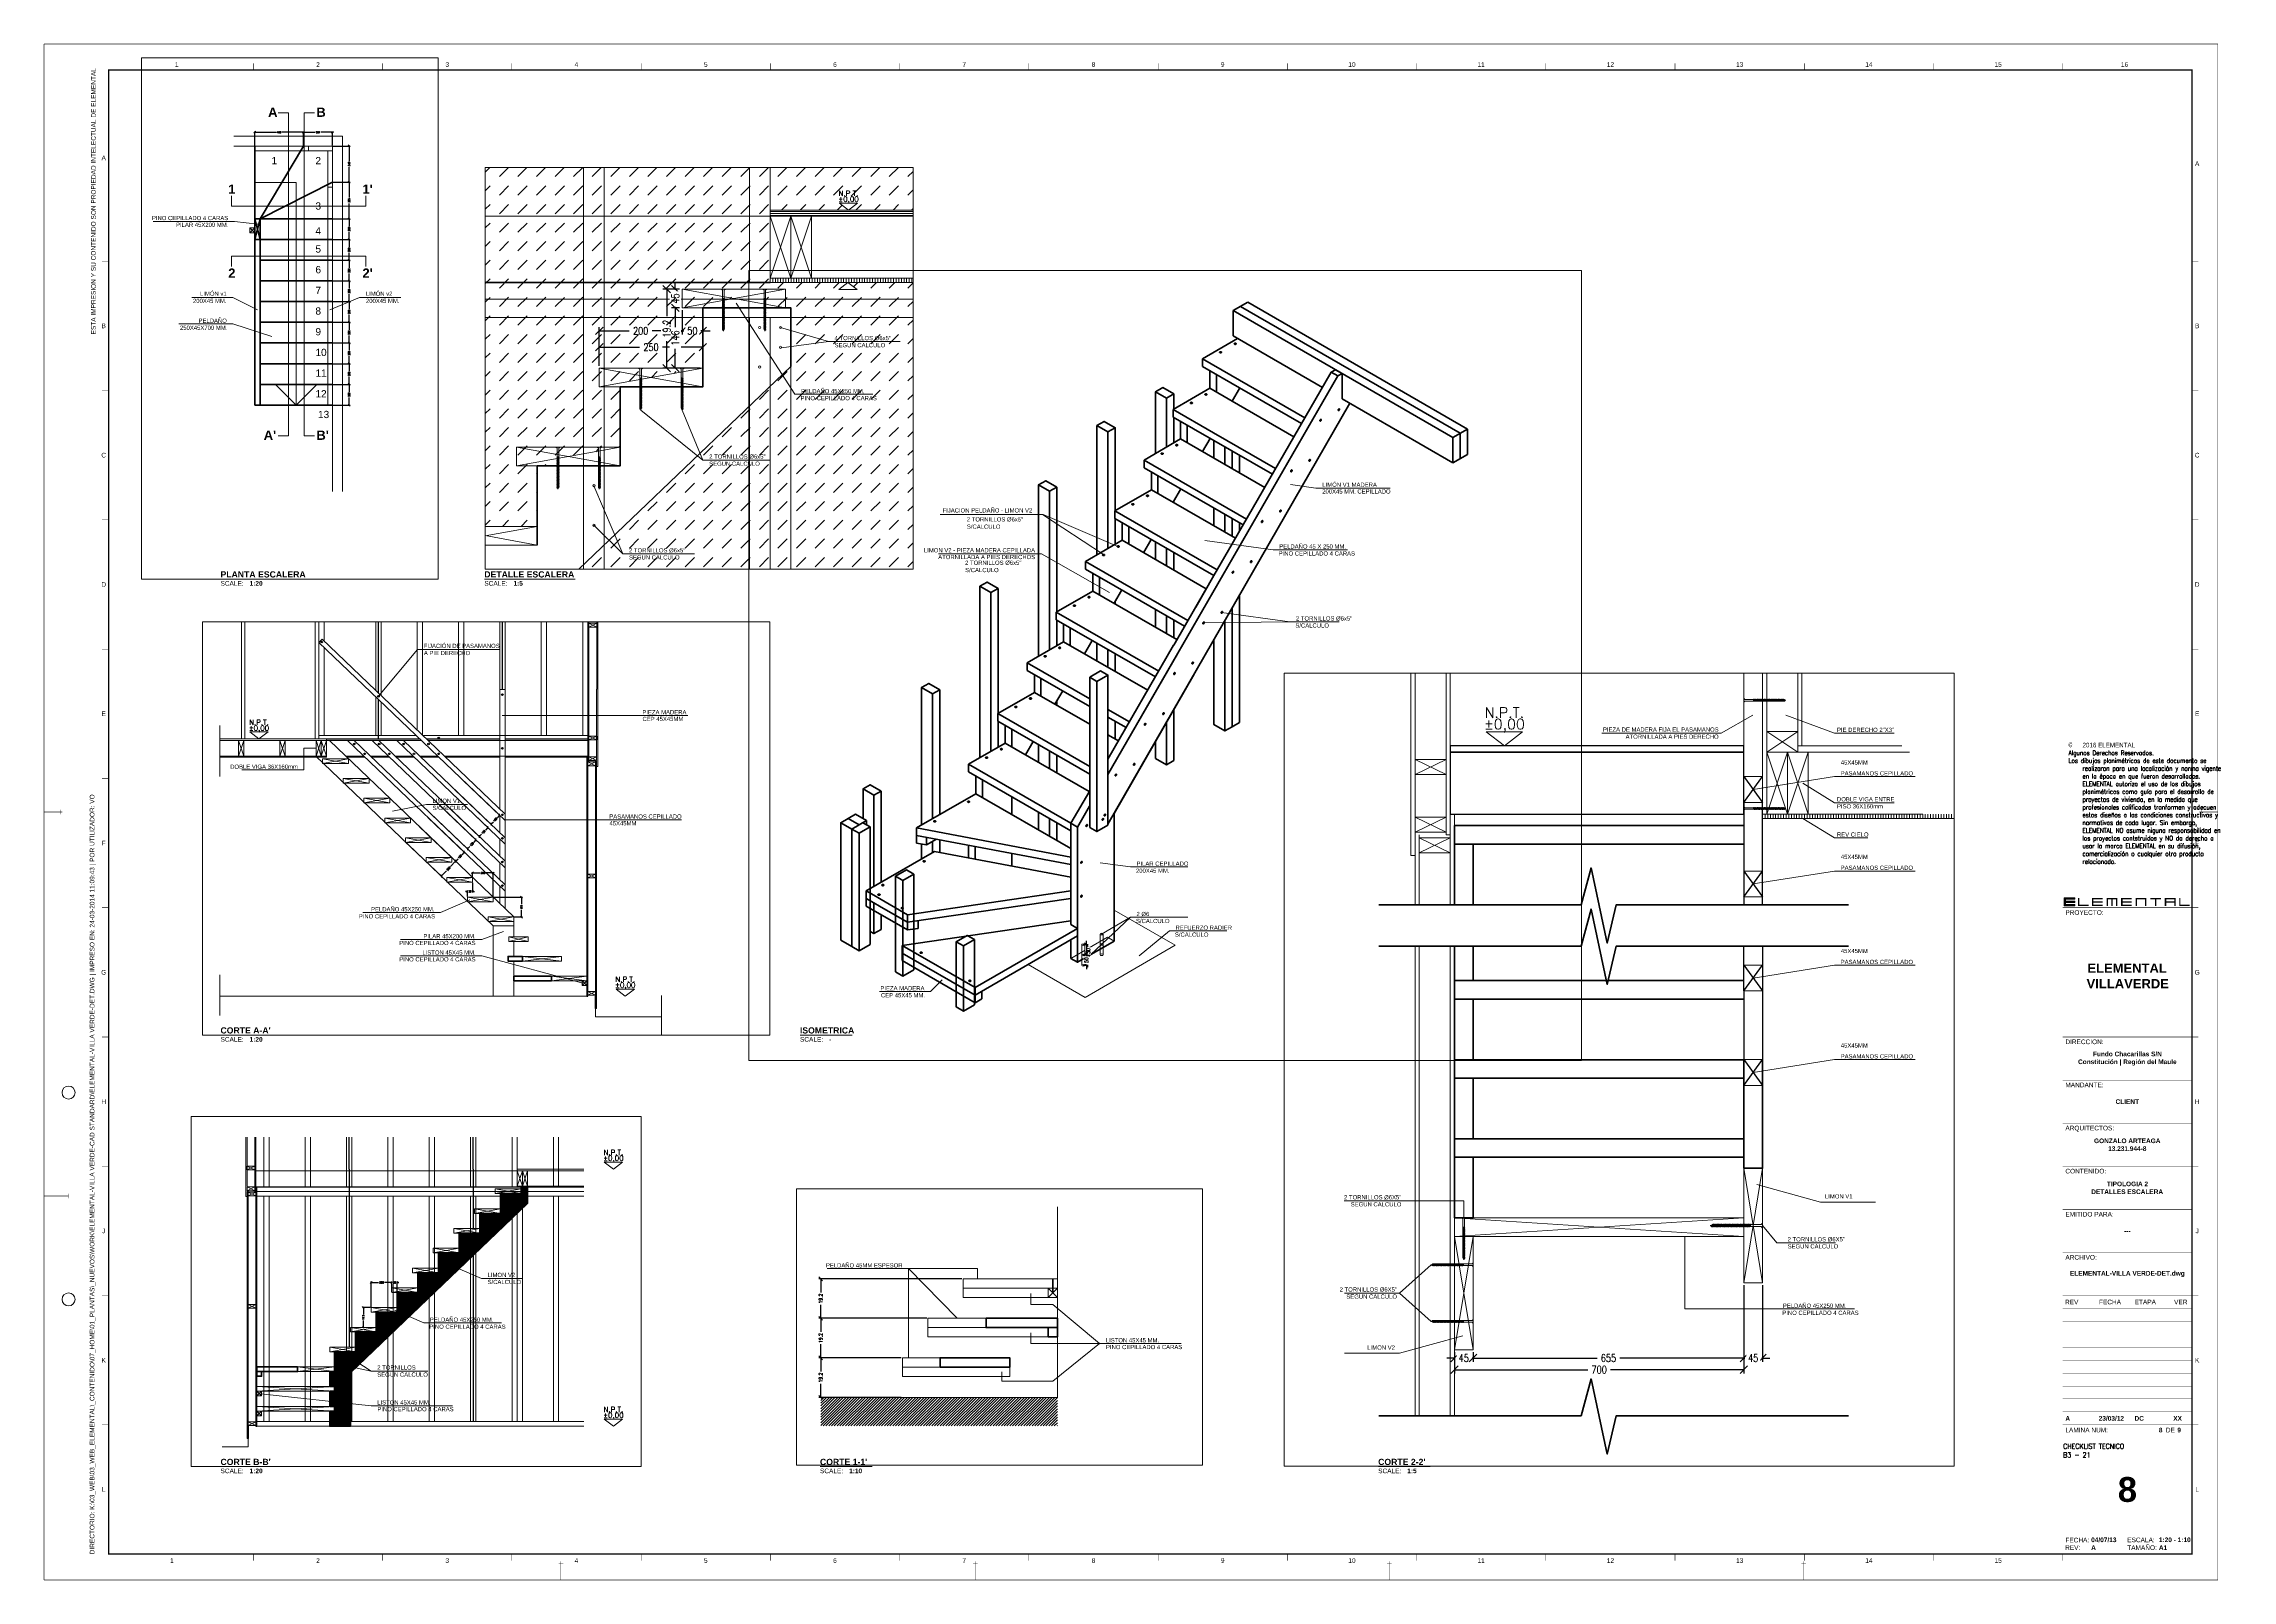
# Paper-space layout '08_DET_ESCALERA TIP 1' of a CAD drawing. Header units: metres. Extents: x 1062 to 1909, y 0 to 594.
# The model-space entities are those that its viewports show. They can reach past a viewport. Long polylines and large blocks are cut down to what shows.
import ezdxf
from ezdxf.enums import TextEntityAlignment as Align

# ---------------------------------------------------------------- set-up
doc = ezdxf.new("R2010")
doc.units = ezdxf.units.M
doc.header["$LTSCALE"] = 5
doc.header["$MEASUREMENT"] = 0
doc.layers.get('0').update_dxf_attribs({"color": 30})
doc.layers.get('DEFPOINTS').update_dxf_attribs({"color": 210})
for name, color, linetype, lineweight in [('A-ANNO-DIMS', 3, 'Continuous', 18), ('A-ANNO-SYMB', 3, 'Continuous', 18), ('A-ANNO-TEXT', 3, 'Continuous', 18), ('A-DETL-MBND', 3, 'Continuous', 18), ('A-DETL-PATT', 8, 'Continuous', 18), ('A-ELEV-IDEN', 3, 'Continuous', 18), ('A-ELEV-MBE1', 7, 'Continuous', 35), ('A-ELEV-MBE2', 4, 'Continuous', 25), ('A-FURN', 8, 'Continuous', 18), ('A-WALL-STUD', 3, 'Continuous', 18), ('G-ANNO-LOGO', 3, 'Continuous', 18), ('G-ANNO-TEXT', 3, 'Continuous', 18), ('G-ANNO-TTLB', 3, 'Continuous', 18)]:
    doc.layers.add(name, color=color, linetype=linetype, lineweight=lineweight)
doc.layers.add('A-ANNO-NPLT', color=210, linetype='Continuous', lineweight=18, plot=False)
doc.layers.add('G-ANNO-NPLT', color=210, linetype='Continuous', lineweight=18, plot=False)
doc.styles.add('E-ARIAL', font='arial.ttf')
doc.styles.add('E-ARIAL-BOLD', font='arialbd.ttf')
doc.styles.add('E-ROMANS', font='romans.shx', dxfattribs={"width": 0.8})
doc.styles.get("Standard").update_dxf_attribs({"font": 'arial.ttf'})
doc.dimstyles.new('E-0010_TICK_18', dxfattribs={"dimscale": 0.001, "dimtxt": 18, "dimasz": 18, "dimexe": 9, "dimexo": 6, "dimgap": 9, "dimtad": 0, "dimdec": 0, "dimlfac": 1000, "dimzin": 0, "dimdsep": 46, "dimtxsty": 'E-ROMANS', "dimblk": 'OBLIQUE', "dimcen": 9, "dimclrd": 256, "dimclre": 256, "dimclrt": 256, "dimadec": 0, "dimazin": 0, "dimtfac": 1, "dimtdec": 0, "dimtmove": 1, "dimatfit": 3, "dimldrblk": 'OPEN90', "dimfxl": 1, "dimtfill": 1, "dimtolj": 1, "dimtzin": 0, "dimarcsym": 0})

# ---------------------------------------------------------------- blocks, each defined once
blk = doc.blocks.new('*U1906')
at = {"layer": 'G-ANNO-LOGO'}
for points in [[(0, -1), (0, 0), (1.33, 0), (1.33, -0.17), (0.17, -0.17), (0.17, -0.42), (1.33, -0.42), (1.33, -0.58), (0.17, -0.58), (0.17, -0.83), (1.33, -0.83), (1.33, -1)], [(1.74, -1), (1.74, 0), (1.91, 0), (1.91, -0.83), (3.07, -0.83), (3.07, -1)], [(3.48, -1), (3.48, 0), (4.81, 0), (4.81, -0.17), (3.65, -0.17), (3.65, -0.42), (4.81, -0.42), (4.81, -0.58), (3.65, -0.58), (3.65, -0.83), (4.81, -0.83), (4.81, -1)], [(6.47, -1), (6.47, -0.17), (6.05, -0.17), (6.05, -1), (5.88, -1), (5.88, -0.17), (5.47, -0.17), (5.47, -1), (5.3, -1), (5.3, 0), (6.63, 0), (6.63, -1)], [(7.12, -1), (7.12, 0), (8.45, 0), (8.45, -0.17), (7.29, -0.17), (7.29, -0.42), (8.45, -0.42), (8.45, -0.58), (7.29, -0.58), (7.29, -0.83), (8.45, -0.83), (8.45, -1)], [(10.11, -1), (10.11, -0.17), (9.11, -0.17), (9.11, -1), (8.94, -1), (8.94, 0), (10.27, 0), (10.27, -1)], [(11.51, -0.17), (11.51, -1), (11.34, -1), (11.34, -0.17), (10.76, -0.17), (10.76, 0), (12.09, 0), (12.09, -0.17)], [(14.36, -1), (14.36, 0), (14.52, 0), (14.52, -0.83), (15.69, -0.83), (15.69, -1)]]:
    blk.add_hatch(color=256, dxfattribs=at).paths.add_polyline_path(points)
h = blk.add_hatch(color=256, dxfattribs=at)
edge = h.paths.add_edge_path()
edge.add_spline(control_points=[(13.74, -0.42), (13.74, -0.42), (12.74, -0.42), (12.74, -0.42), (12.74, -0.42), (12.74, -0.17), (12.74, -0.17), (12.74, -0.17), (13.74, -0.17), (13.74, -0.17), (13.74, -0.17), (13.74, -0.42), (13.74, -0.42)], knot_values=[0, 0, 0, 0, 1, 1, 1, 2, 2, 2, 3, 3, 3, 4, 4, 4, 4], degree=3, periodic=0)
edge = h.paths.add_edge_path(flags=16)
edge.add_spline(control_points=[(12.57, 0), (12.57, 0), (12.57, -1), (12.57, -1), (12.57, -1), (12.74, -1), (12.74, -1), (12.74, -1), (12.74, -0.58), (12.74, -0.58), (12.74, -0.58), (13.74, -0.58), (13.74, -0.58), (13.74, -0.58), (13.74, -1), (13.74, -1), (13.74, -1), (13.91, -1), (13.91, -1), (13.91, -1), (13.91, 0), (13.91, 0), (13.91, 0), (12.57, 0), (12.57, 0)], knot_values=[0, 0, 0, 0, 1, 1, 1, 2, 2, 2, 3, 3, 3, 4, 4, 4, 5, 5, 5, 6, 6, 6, 7, 7, 7, 8, 8, 8, 8], degree=3, periodic=0)
blk.add_lwpolyline([(0, 0), (0, -1)])
at = {"layer": 'A-ANNO-NPLT'}
blk.add_lwpolyline([(0, -1), (0, 0), (1.33, 0), (1.33, -0.17), (0.17, -0.17), (0.17, -0.42), (1.33, -0.42), (1.33, -0.58), (0.17, -0.58), (0.17, -0.83), (1.33, -0.83), (1.33, -1), (0, -1)], close=True, dxfattribs=at)
blk = doc.blocks.new('B-FOLD_MARK')
at = {"layer": 'A-ANNO-SYMB', "const_width": 0.13, "flags": 128}
for points in [[(1519.04, -685.81), (1519.04, -692.96)], [(1518.14, -686.71), (1519.94, -686.71)]]:
    blk.add_lwpolyline(points, dxfattribs=at)
blk = doc.blocks.new('B-HOLE_PUNCHER')
at = {"const_width": 0.18, "flags": 128}
for points in [[(3.56, 144.5), (13.06, 144.5)], [(13.06, 145.4), (13.06, 143.6)]]:
    blk.add_lwpolyline(points, dxfattribs=at)
blk = doc.blocks.new('*U1911')
at = {"layer": 'G-ANNO-NPLT', "const_width": 0.18}
for points in [[(0, 594), (-841, 594)], [(-841, 0), (-841, 594)], [(0, 0), (0, 594)], [(0, 0), (-841, 0)]]:
    blk.add_lwpolyline(points, dxfattribs=at)
at = {"layer": 'G-ANNO-TTLB', "const_width": 0.5, "flags": 128}
blk.add_lwpolyline([(-816, 584), (-816, 10), (-10, 10), (-10, 584)], close=True, dxfattribs=at)
at = {"layer": 'G-ANNO-TTLB', "const_width": 0.18, "flags": 128}
for points in [[(-760, 586.5), (-760, 584)], [(-710, 586.5), (-710, 584)], [(-660, 586.5), (-660, 584)], [(-610, 586.5), (-610, 584)], [(-560, 586.5), (-560, 584)], [(-510, 586.5), (-510, 584)], [(-460, 586.5), (-460, 584)], [(-410, 586.5), (-410, 584)], [(-360, 586.5), (-360, 584)], [(-310, 586.5), (-310, 584)], [(-260, 586.5), (-260, 584)], [(-210, 586.5), (-210, 584)], [(-160, 586.5), (-160, 584)], [(-110, 586.5), (-110, 584)], [(-60, 586.5), (-60, 584)], [(-841, 578.5), (-841, 576)], [(-816, 510), (-818.5, 510)], [(-7.5, 510), (-10, 510)], [(-816, 460), (-818.5, 460)], [(-7.5, 460), (-10, 460)], [(-816, 410), (-818.5, 410)], [(-7.5, 410), (-10, 410)], [(-816, 360), (-818.5, 360)], [(-7.5, 360), (-10, 360)], [(-816, 310), (-818.5, 310)], [(-7.5, 310), (-10, 310)], [(-816, 260), (-818.5, 260)], [(-7.5, 260), (-10, 260)], [(-816, 210), (-818.5, 210)], [(-7.5, 210), (-10, 210)], [(-816, 160), (-818.5, 160)], [(-7.5, 160), (-10, 160)], [(-816, 110), (-818.5, 110)], [(-7.5, 110), (-10, 110)], [(-7.5, 110), (-10, 110)], [(-816, 60), (-818.5, 60)], [(-7.5, 60), (-10, 60)], [(-7.5, 60), (-10, 60)], [(-760, 10), (-760, 7.5)], [(-710, 10), (-710, 7.5)], [(-660, 10), (-660, 7.5)], [(-610, 10), (-610, 7.5)], [(-560, 10), (-560, 7.5)], [(-510, 10), (-510, 7.5)], [(-460, 10), (-460, 7.5)], [(-410, 10), (-410, 7.5)], [(-360, 10), (-360, 7.5)], [(-310, 10), (-310, 7.5)], [(-260, 10), (-260, 7.5)], [(-210, 10), (-210, 7.5)], [(-160, 10), (-160, 7.5)], [(-110, 10), (-110, 7.5)], [(-60, 10), (-60, 7.5)]]:
    blk.add_lwpolyline(points, dxfattribs=at)
at = {"layer": 'G-ANNO-TTLB'}
for points, const_width in [([(-10, 260), (-60, 260)], 0.18), ([(-10, 210), (-60, 210)], 0.18), ([(-10, 193.33), (-60, 193.33)], 0.18), ([(-10, 176.67), (-60, 176.67)], 0.18), ([(-60, 176.67), (-10, 176.67)], 0.18), ([(-60, 160), (-10, 160)], 0.18), ([(-60, 160), (-10, 160)], 0.18), ([(-60, 160), (-10, 160)], 0.18), ([(-60, 160), (-10, 160)], 0.18), ([(-60, 143.33), (-10, 143.33)], 0.18), ([(-60, 126.67), (-10, 126.67)], 0.18), ([(-60, 126.67), (-10, 126.67)], 0.18), ([(-60, 110), (-10, 110)], 0.18), ([(-60, 105), (-10, 105)], 0.12), ([(-60, 100), (-10, 100)], 0.12), ([(-60, 95), (-10, 95)], 0.12), ([(-60, 90), (-10, 90)], 0.12), ([(-60, 85), (-10, 85)], 0.12), ([(-60, 80), (-10, 80)], 0.12), ([(-60, 75), (-10, 75)], 0.12), ([(-60, 70), (-10, 70)], 0.12), ([(-60, 60), (-10, 60)], 0.18), ([(-60, 60), (-10, 60)], 0.18), ([(-60, 65), (-10, 65)], 0.12), ([(-124.5, 10), (-64.5, 10)], 0.18)]:
    blk.add_lwpolyline(points, dxfattribs=dict(at, const_width=const_width))
for centre in [(-831.5, 188.5), (-831.5, 108.5)]:
    blk.add_circle(centre, 2.5, dxfattribs=at)
at = {"layer": 'G-ANNO-LOGO', "xscale": 3.1, "yscale": 3.1, "zscale": 3.1}
blk.add_blockref('*U1906', (-59.49, 263.76), dxfattribs=at)
at = {"layer": 'G-ANNO-TTLB', "xscale": -1, "rotation": 270}
blk.add_blockref('B-FOLD_MARK', (-148.04, -1222.04), dxfattribs=at)
at = {"layer": 'G-ANNO-TTLB', "rotation": 90}
blk.add_blockref('B-FOLD_MARK', (-692.96, -1222.04), dxfattribs=at)
at = {"layer": 'G-ANNO-TTLB'}
for name, p in [('B-HOLE_PUNCHER', (-844.56, 4)), ('B-FOLD_MARK', (-2160.04, 692.96)), ('B-FOLD_MARK', (-1999.79, 692.96)), ('B-FOLD_MARK', (-1839.54, 692.96)), ('B-FOLD_MARK', (-1679.29, 692.96))]:
    blk.add_blockref(name, p, dxfattribs=at)
at = {"layer": 'G-ANNO-TEXT', "style": 'E-ARIAL'}
for s, p in [('1', (-789.65, 586.07)), ('2', (-735, 586.07)), ('3', (-685, 586.07)), ('4', (-635, 586.07)), ('5', (-585, 586.07)), ('6', (-535, 586.07)), ('7', (-485, 586.07)), ('8', (-435, 586.07)), ('9', (-385, 586.07)), ('10', (-335, 586.07)), ('11', (-285, 586.07)), ('12', (-235, 586.07)), ('13', (-185, 586.07)), ('14', (-135, 586.07)), ('15', (-85, 586.07)), ('16', (-36.11, 586.07)), ('A', (-817.91, 549.98)), ('A', (-8.02, 547.71)), ('B', (-817.91, 485)), ('B', (-8.02, 485)), ('C', (-817.91, 435)), ('C', (-8.02, 435)), ('D', (-817.91, 385)), ('D', (-8.02, 385)), ('E', (-817.91, 335)), ('E', (-8.02, 335)), ('F', (-817.91, 285)), ('F', (-8.02, 285)), ('G', (-817.91, 235)), ('G', (-8.02, 235)), ('H', (-817.91, 185)), ('H', (-8.02, 185)), ('J', (-817.91, 135)), ('J', (-8.02, 135)), ('K', (-817.91, 85)), ('K', (-8.02, 85)), ('L', (-817.91, 35)), ('L', (-8.02, 35)), ('1', (-791.51, 7.51)), ('2', (-735, 7.51)), ('3', (-685, 7.51)), ('4', (-635, 7.51)), ('5', (-585, 7.51)), ('6', (-535, 7.51)), ('7', (-485, 7.51)), ('8', (-435, 7.51)), ('9', (-385, 7.51)), ('10', (-335, 7.51)), ('11', (-285, 7.51)), ('12', (-235, 7.51)), ('13', (-185, 7.51)), ('14', (-135, 7.51)), ('15', (-85, 7.51))]:
    blk.add_text(s, height=1.8, dxfattribs=at).set_placement(p, align=Align.MIDDLE_CENTER)
for s, p in [('PROYECTO:', (-59, 259.02)), ('DIRECCION:', (-59, 209.02)), ('MANDANTE:', (-59, 192.35)), ('ARQUITECTOS:', (-59, 175.68)), ('CONTENIDO:', (-59, 159.02)), ('EMITIDO PARA:', (-59, 142.35)), ('ARCHIVO:', (-59, 125.68)), ('LAMINA NUM:', (-59, 58.88))]:
    blk.add_text(s, height=1.8, dxfattribs=at).set_placement(p, align=Align.TOP_LEFT)
at = {"layer": 'G-ANNO-TEXT'}
for s, style, p in [('REV', 'E-ARIAL', (-59.13, 107.5)), ('FECHA', 'E-ARIAL', (-45.99, 107.5)), ('ETAPA', 'E-ARIAL', (-32.2, 107.5)), ('VER', 'E-ARIAL', (-16.94, 107.5)), ('DE', 'E-ARIAL', (-20.14, 57.99)), ('REV:', 'E-ARIAL', (-59.1, 12.54)), ('FECHA:', 'E-ARIAL', (-59, 15.44)), ('TAMAÑO:', 'E-ARIAL', (-35.06, 12.5)), ('ESCALA:', 'E-ARIAL', (-35.06, 15.5)), ('A1', 'E-ARIAL-BOLD', (-22.82, 12.5))]:
    blk.add_text(s, height=1.8, dxfattribs=dict(at, style=style)).set_placement(p, align=Align.MIDDLE_LEFT)
at = {"layer": 'G-ANNO-TEXT', "insert": (-822.79, 584.67), "char_height": 1.8, "width": 119.9233, "attachment_point": 3, "rotation": 90, "style": 'E-ARIAL'}
blk.add_mtext('ESTA IMPRESION Y SU CONTENIDO SON PROPIEDAD INTELECTUAL DE ELEMENTAL', dxfattribs=at)
at = {"layer": 'G-ANNO-TEXT', "insert": (-823.3, 9.95), "char_height": 1.8, "attachment_point": 1, "rotation": 90, "style": 'E-ARIAL'}
blk.add_mtext_dynamic_manual_height_columns('DIRECTORIO: K:\\\\03_WEB\\\\03_WEB_ELEMENTAL\\\\_CONTENIDO\\\\07_HOME\\\\01_PLANTAS\\\\_NUEVOS\\\\WORK\\\\ELEMENTAL-VILLA VERDE-CAD STANDARD\\\\ELEMENTAL-VILLA VERDE-DET.DWG | IMPRESO EN: 24-03-2014 11:09:43 | POR UTILIZADOR: VO', width=425.5597, gutter_width=9, heights=[0], dxfattribs=at)
at = {"layer": 'G-ANNO-TEXT', "style": 'E-ARIAL-BOLD'}
for tag, p, height in [('PROJECT_TITLE_001', (-55.32, 232.27), 3.6), ('SITE_001', (-37.78, 200.77), 1.8), ('CLIENT_001', (-39.57, 184.1), 1.8), ('ARCHITECTS_001', (-43.11, 168.95), 1.8), ('ARCHITECTS_002', (-43.25, 165.92), 1.8), ('DRAWING_TITLE_001', (-45.37, 151), 1.8), ('DESIGN_STAGE_001', (-44.88, 134.33), 1.8), ('FILENAME_001', (-57.22, 117.7), 1.8)]:
    blk.add_attdef(tag, p, '', height=height, dxfattribs=at)
for tag, p in [('VERSION_9', (-59, 102.5)), ('DATE_9', (-46.09, 102.5)), ('STAGE_9', (-32.25, 102.5)), ('CHECKED_BY_9', (-17.25, 102.5)), ('VERSION_8', (-59, 97.5)), ('VERSION_7', (-59, 92.5)), ('DATE_8', (-46.09, 97.5)), ('DATE_7', (-46.09, 92.5)), ('STAGE_8', (-32.25, 97.5)), ('STAGE_7', (-32.25, 92.5)), ('CHECKED_BY_8', (-17.25, 97.5)), ('CHECKED_BY_7', (-17.25, 92.5)), ('VERSION_6', (-59, 87.5)), ('DATE_6', (-46.09, 87.5)), ('STAGE_6', (-32.25, 87.5)), ('CHECKED_BY_6', (-17.25, 87.5)), ('VERSION_5', (-59, 82.5)), ('VERSION_4', (-59, 77.5)), ('DATE_5', (-46.09, 82.5)), ('DATE_4', (-46.09, 77.5)), ('STAGE_5', (-32.25, 82.5)), ('STAGE_4', (-32.25, 77.5)), ('CHECKED_BY_5', (-17.25, 82.5)), ('CHECKED_BY_4', (-17.25, 77.5)), ('VERSION_3', (-59, 72.5)), ('VERSION_2', (-59, 67.5)), ('DATE_3', (-46.09, 72.5)), ('DATE_2', (-46.09, 67.5)), ('STAGE_3', (-32.25, 72.5)), ('STAGE_2', (-32.25, 67.5)), ('CHECKED_BY_3', (-17.25, 72.5)), ('CHECKED_BY_2', (-17.25, 67.5)), ('VERSION_1', (-59, 62.5)), ('DATE_1', (-46.09, 62.5)), ('STAGE_1', (-32.25, 62.5)), ('CHECKED_BY_1', (-17.25, 62.5)), ('SHEET_TOTAL', (-15.68, 57.98)), ('DATE', (-49.01, 15.53)), ('REV', (-49.01, 12.51)), ('SCALE', (-22.81, 15.53))]:
    blk.add_attdef(tag, text='', height=1.8, dxfattribs=at).set_placement(p, align=Align.MIDDLE_LEFT)
blk.add_attdef('SHEET_COPY', text='', height=1.8, dxfattribs=at).set_placement((-21.42, 57.98), align=Align.MIDDLE_RIGHT)
blk.add_attdef('SHEET', text='', height=9.6, dxfattribs=at).set_placement((-35, 35), align=Align.MIDDLE_CENTER)
blk = doc.blocks.new('*U1955')
at = {"layer": 'A-ANNO-SYMB'}
blk.add_line((26, 0), (6, 0), dxfattribs=at)
at = {"layer": 'A-ANNO-SYMB', "style": 'E-ARIAL'}
blk.add_text('SCALE:', height=1.8, dxfattribs=at).set_placement((5.88, -2.55))
at = {"layer": 'A-ANNO-SYMB', "style": 'E-ARIAL-BOLD'}
blk.add_attdef('SHEET', text='', height=6, dxfattribs=at).set_placement((5, 0.28), align=Align.MIDDLE_RIGHT)
blk.add_attdef('TITLE', (5.86, 0.61), '', height=2.4, dxfattribs=at)
blk.add_attdef('SCALE', text='', height=1.8, dxfattribs=at).set_placement((17.14, -0.75), align=Align.TOP_LEFT)
blk = doc.blocks.new('*U1956')
at = {"layer": 'A-ANNO-SYMB'}
blk.add_line((41.02, 0), (6, 0), dxfattribs=at)
at = {"layer": 'A-ANNO-SYMB', "style": 'E-ARIAL'}
blk.add_text('SCALE:', height=1.8, dxfattribs=at).set_placement((5.88, -2.55))
at = {"layer": 'A-ANNO-SYMB', "style": 'E-ARIAL-BOLD'}
blk.add_attdef('SHEET', text='', height=6, dxfattribs=at).set_placement((5, 0.28), align=Align.MIDDLE_RIGHT)
blk.add_attdef('TITLE', (5.86, 0.61), '', height=2.4, dxfattribs=at)
blk.add_attdef('SCALE', text='', height=1.8, dxfattribs=at).set_placement((17.14, -0.75), align=Align.TOP_LEFT)
blk = doc.blocks.new('_Oblique')
at = {"color": 0, "linetype": 'ByBlock', "lineweight": -2}
blk.add_line((-0.5, -0.5), (0.5, 0.5), dxfattribs=at)
blk = doc.blocks.new('*D1643')
at = {"layer": 'A-ANNO-DIMS', "lineweight": -2, "transparency": 16777216}
for p, q in [((213.2236, 55.418), (213.2236, 55.5539)), ((213.2236, 55.5449), (213.4311, 55.5449)), ((213.693, 55.5449), (213.4855, 55.5449)), ((213.693, 55.418), (213.693, 55.5539))]:
    blk.add_line(p, q, dxfattribs=at)
at = {"layer": 'DEFPOINTS', "color": 0, "transparency": 16777216}
for p in [(213.693, 55.5449), (213.2236, 55.412), (213.693, 55.412)]:
    blk.add_point(p, dxfattribs=at)
at = {"layer": 'A-ANNO-DIMS', "lineweight": -2, "transparency": 16777216, "xscale": 0.018, "yscale": 0.018, "zscale": 0.018, "rotation": 180}
blk.add_blockref('_Oblique', (213.2236, 55.5449), dxfattribs=at)
at = {"layer": 'A-ANNO-DIMS', "lineweight": -2, "transparency": 16777216, "xscale": 0.018, "yscale": 0.018, "zscale": 0.018}
blk.add_blockref('_Oblique', (213.693, 55.5449), dxfattribs=at)
at = {"layer": 'A-ANNO-DIMS', "transparency": 16777216, "insert": (213.4583, 55.5449), "char_height": 0.018, "attachment_point": 5, "style": 'E-ROMANS', "bg_fill": 3, "box_fill_scale": 1.25, "bg_fill_color": 256, "bg_fill_true_color": 13158600, "bg_fill_transparency": 0}
blk.add_mtext('\\A1;469', dxfattribs=at)
blk = doc.blocks.new('_Open90')
at = {"color": 0, "linetype": 'ByBlock', "lineweight": -2}
for p, q in [((0, 0), (-1, 0)), ((-0.5, 0.5), (0, 0)), ((0, 0), (-0.5, -0.5))]:
    blk.add_line(p, q, dxfattribs=at)
blk = doc.blocks.new('*D1638')
at = {"layer": 'A-ANNO-DIMS', "lineweight": -2, "transparency": 16777216}
for p, q in [((213.693, 55.418), (213.693, 55.5539)), ((213.693, 55.5449), (213.8078, 55.5449)), ((213.9736, 55.5449), (213.8588, 55.5449)), ((213.9736, 55.418), (213.9736, 55.5539))]:
    blk.add_line(p, q, dxfattribs=at)
at = {"layer": 'DEFPOINTS', "color": 0, "transparency": 16777216}
for p in [(213.9736, 55.5449), (213.693, 55.412), (213.9736, 55.412)]:
    blk.add_point(p, dxfattribs=at)
at = {"layer": 'A-ANNO-DIMS', "lineweight": -2, "transparency": 16777216, "xscale": 0.018, "yscale": 0.018, "zscale": 0.018, "rotation": 180}
blk.add_blockref('_Oblique', (213.693, 55.5449), dxfattribs=at)
at = {"layer": 'A-ANNO-DIMS', "lineweight": -2, "transparency": 16777216, "xscale": 0.018, "yscale": 0.018, "zscale": 0.018}
blk.add_blockref('_Oblique', (213.9736, 55.5449), dxfattribs=at)
at = {"layer": 'A-ANNO-DIMS', "transparency": 16777216, "insert": (213.8333, 55.5449), "char_height": 0.018, "attachment_point": 5, "style": 'E-ROMANS', "bg_fill": 3, "box_fill_scale": 1.25, "bg_fill_color": 256, "bg_fill_true_color": 13158600, "bg_fill_transparency": 0}
blk.add_mtext('\\A1;281', dxfattribs=at)
blk = doc.blocks.new('*D1639')
at = {"layer": 'A-ANNO-DIMS', "lineweight": -2, "transparency": 16777216}
for p, q in [((213.9796, 55.412), (214.1438, 55.412)), ((214.1348, 55.412), (214.1348, 55.2648)), ((214.1348, 55.0632), (214.1348, 55.2104)), ((213.9796, 55.0632), (214.1438, 55.0632))]:
    blk.add_line(p, q, dxfattribs=at)
at = {"layer": 'DEFPOINTS', "color": 0, "transparency": 16777216}
for p in [(213.9736, 55.412), (213.9736, 55.0632), (214.1348, 55.0632)]:
    blk.add_point(p, dxfattribs=at)
at = {"layer": 'A-ANNO-DIMS', "lineweight": -2, "transparency": 16777216, "xscale": 0.018, "yscale": 0.018, "zscale": 0.018}
for p, rotation in [((214.1348, 55.412), 90), ((214.1348, 55.0632), 270)]:
    blk.add_blockref('_Oblique', p, dxfattribs=dict(at, rotation=rotation))
at = {"layer": 'A-ANNO-DIMS', "transparency": 16777216, "insert": (214.1348, 55.2376), "char_height": 0.018, "attachment_point": 5, "rotation": 90, "style": 'E-ROMANS', "bg_fill": 3, "box_fill_scale": 1.25, "bg_fill_color": 256, "bg_fill_true_color": 13158600, "bg_fill_transparency": 0}
blk.add_mtext('\\A1;349', dxfattribs=at)
blk = doc.blocks.new('*D1640')
at = {"layer": 'A-ANNO-DIMS', "lineweight": -2, "transparency": 16777216}
for p, q in [((213.9796, 55.0632), (214.1438, 55.0632)), ((214.1348, 55.0632), (214.1348, 54.9131)), ((214.1348, 54.708), (214.1348, 54.8581)), ((213.9796, 54.708), (214.1438, 54.708))]:
    blk.add_line(p, q, dxfattribs=at)
at = {"layer": 'DEFPOINTS', "color": 0, "transparency": 16777216}
for p in [(213.9736, 55.0632), (213.9736, 54.708), (214.1348, 54.708)]:
    blk.add_point(p, dxfattribs=at)
at = {"layer": 'A-ANNO-DIMS', "lineweight": -2, "transparency": 16777216, "xscale": 0.018, "yscale": 0.018, "zscale": 0.018}
for p, rotation in [((214.1348, 55.0632), 90), ((214.1348, 54.708), 270)]:
    blk.add_blockref('_Oblique', p, dxfattribs=dict(at, rotation=rotation))
at = {"layer": 'A-ANNO-DIMS', "transparency": 16777216, "insert": (214.1348, 54.8856), "char_height": 0.018, "attachment_point": 5, "rotation": 90, "style": 'E-ROMANS', "bg_fill": 3, "box_fill_scale": 1.25, "bg_fill_color": 256, "bg_fill_true_color": 13158600, "bg_fill_transparency": 0}
blk.add_mtext('\\A1;355', dxfattribs=at)
blk = doc.blocks.new('*D1641')
at = {"layer": 'A-ANNO-DIMS', "lineweight": -2, "transparency": 16777216}
for p, q in [((213.9796, 54.708), (214.1438, 54.708)), ((214.1348, 54.708), (214.1348, 54.6355)), ((214.1348, 54.508), (214.1348, 54.5805)), ((213.9796, 54.508), (214.1438, 54.508))]:
    blk.add_line(p, q, dxfattribs=at)
at = {"layer": 'DEFPOINTS', "color": 0, "transparency": 16777216}
for p in [(213.9736, 54.708), (213.9736, 54.508), (214.1348, 54.508)]:
    blk.add_point(p, dxfattribs=at)
at = {"layer": 'A-ANNO-DIMS', "lineweight": -2, "transparency": 16777216, "xscale": 0.018, "yscale": 0.018, "zscale": 0.018}
for p, rotation in [((214.1348, 54.708), 90), ((214.1348, 54.508), 270)]:
    blk.add_blockref('_Oblique', p, dxfattribs=dict(at, rotation=rotation))
at = {"layer": 'A-ANNO-DIMS', "transparency": 16777216, "insert": (214.1348, 54.608), "char_height": 0.018, "attachment_point": 5, "rotation": 90, "style": 'E-ROMANS', "bg_fill": 3, "box_fill_scale": 1.25, "bg_fill_color": 256, "bg_fill_true_color": 13158600, "bg_fill_transparency": 0}
blk.add_mtext('\\A1;200', dxfattribs=at)
blk = doc.blocks.new('*D1615')
at = {"layer": 'A-ANNO-DIMS', "lineweight": -2, "transparency": 16777216}
for p, q in [((213.9796, 54.508), (214.1438, 54.508)), ((214.1348, 54.508), (214.1348, 54.4355)), ((214.1348, 54.308), (214.1348, 54.3805)), ((213.9796, 54.308), (214.1438, 54.308))]:
    blk.add_line(p, q, dxfattribs=at)
at = {"layer": 'DEFPOINTS', "color": 0, "transparency": 16777216}
for p in [(213.9736, 54.508), (213.9736, 54.308), (214.1348, 54.308)]:
    blk.add_point(p, dxfattribs=at)
at = {"layer": 'A-ANNO-DIMS', "lineweight": -2, "transparency": 16777216, "xscale": 0.018, "yscale": 0.018, "zscale": 0.018}
for p, rotation in [((214.1348, 54.508), 90), ((214.1348, 54.308), 270)]:
    blk.add_blockref('_Oblique', p, dxfattribs=dict(at, rotation=rotation))
at = {"layer": 'A-ANNO-DIMS', "transparency": 16777216, "insert": (214.1348, 54.408), "char_height": 0.018, "attachment_point": 5, "rotation": 90, "style": 'E-ROMANS', "bg_fill": 3, "box_fill_scale": 1.25, "bg_fill_color": 256, "bg_fill_true_color": 13158600, "bg_fill_transparency": 0}
blk.add_mtext('\\A1;200', dxfattribs=at)
blk = doc.blocks.new('*D1616')
at = {"layer": 'A-ANNO-DIMS', "lineweight": -2, "transparency": 16777216}
for p, q in [((213.9796, 54.308), (214.1438, 54.308)), ((214.1348, 54.308), (214.1348, 54.2355)), ((214.1348, 54.108), (214.1348, 54.1805)), ((213.9796, 54.108), (214.1438, 54.108))]:
    blk.add_line(p, q, dxfattribs=at)
at = {"layer": 'DEFPOINTS', "color": 0, "transparency": 16777216}
for p in [(213.9736, 54.308), (213.9736, 54.108), (214.1348, 54.108)]:
    blk.add_point(p, dxfattribs=at)
at = {"layer": 'A-ANNO-DIMS', "lineweight": -2, "transparency": 16777216, "xscale": 0.018, "yscale": 0.018, "zscale": 0.018}
for p, rotation in [((214.1348, 54.308), 90), ((214.1348, 54.108), 270)]:
    blk.add_blockref('_Oblique', p, dxfattribs=dict(at, rotation=rotation))
at = {"layer": 'A-ANNO-DIMS', "transparency": 16777216, "insert": (214.1348, 54.208), "char_height": 0.018, "attachment_point": 5, "rotation": 90, "style": 'E-ROMANS', "bg_fill": 3, "box_fill_scale": 1.25, "bg_fill_color": 256, "bg_fill_true_color": 13158600, "bg_fill_transparency": 0}
blk.add_mtext('\\A1;200', dxfattribs=at)
blk = doc.blocks.new('*D1617')
at = {"layer": 'A-ANNO-DIMS', "lineweight": -2, "transparency": 16777216}
for p, q in [((213.9796, 54.108), (214.1438, 54.108)), ((214.1348, 54.108), (214.1348, 54.0355)), ((214.1348, 53.908), (214.1348, 53.9805)), ((213.9796, 53.908), (214.1438, 53.908))]:
    blk.add_line(p, q, dxfattribs=at)
at = {"layer": 'DEFPOINTS', "color": 0, "transparency": 16777216}
for p in [(213.9736, 54.108), (213.9736, 53.908), (214.1348, 53.908)]:
    blk.add_point(p, dxfattribs=at)
at = {"layer": 'A-ANNO-DIMS', "lineweight": -2, "transparency": 16777216, "xscale": 0.018, "yscale": 0.018, "zscale": 0.018}
for p, rotation in [((214.1348, 54.108), 90), ((214.1348, 53.908), 270)]:
    blk.add_blockref('_Oblique', p, dxfattribs=dict(at, rotation=rotation))
at = {"layer": 'A-ANNO-DIMS', "transparency": 16777216, "insert": (214.1348, 54.008), "char_height": 0.018, "attachment_point": 5, "rotation": 90, "style": 'E-ROMANS', "bg_fill": 3, "box_fill_scale": 1.25, "bg_fill_color": 256, "bg_fill_true_color": 13158600, "bg_fill_transparency": 0}
blk.add_mtext('\\A1;200', dxfattribs=at)
blk = doc.blocks.new('*D1618')
at = {"layer": 'A-ANNO-DIMS', "lineweight": -2, "transparency": 16777216}
for p, q in [((213.9796, 53.908), (214.1438, 53.908)), ((214.1348, 53.908), (214.1348, 53.8355)), ((214.1348, 53.708), (214.1348, 53.7805)), ((213.9796, 53.708), (214.1438, 53.708))]:
    blk.add_line(p, q, dxfattribs=at)
at = {"layer": 'DEFPOINTS', "color": 0, "transparency": 16777216}
for p in [(213.9736, 53.908), (213.9736, 53.708), (214.1348, 53.708)]:
    blk.add_point(p, dxfattribs=at)
at = {"layer": 'A-ANNO-DIMS', "lineweight": -2, "transparency": 16777216, "xscale": 0.018, "yscale": 0.018, "zscale": 0.018}
for p, rotation in [((214.1348, 53.908), 90), ((214.1348, 53.708), 270)]:
    blk.add_blockref('_Oblique', p, dxfattribs=dict(at, rotation=rotation))
at = {"layer": 'A-ANNO-DIMS', "transparency": 16777216, "insert": (214.1348, 53.808), "char_height": 0.018, "attachment_point": 5, "rotation": 90, "style": 'E-ROMANS', "bg_fill": 3, "box_fill_scale": 1.25, "bg_fill_color": 256, "bg_fill_true_color": 13158600, "bg_fill_transparency": 0}
blk.add_mtext('\\A1;200', dxfattribs=at)
blk = doc.blocks.new('*D1619')
at = {"layer": 'A-ANNO-DIMS', "lineweight": -2, "transparency": 16777216}
for p, q in [((213.9796, 53.708), (214.1438, 53.708)), ((214.1348, 53.708), (214.1348, 53.6355)), ((214.1348, 53.508), (214.1348, 53.5805)), ((213.9796, 53.508), (214.1438, 53.508))]:
    blk.add_line(p, q, dxfattribs=at)
at = {"layer": 'DEFPOINTS', "color": 0, "transparency": 16777216}
for p in [(213.9736, 53.708), (213.9736, 53.508), (214.1348, 53.508)]:
    blk.add_point(p, dxfattribs=at)
at = {"layer": 'A-ANNO-DIMS', "lineweight": -2, "transparency": 16777216, "xscale": 0.018, "yscale": 0.018, "zscale": 0.018}
for p, rotation in [((214.1348, 53.708), 90), ((214.1348, 53.508), 270)]:
    blk.add_blockref('_Oblique', p, dxfattribs=dict(at, rotation=rotation))
at = {"layer": 'A-ANNO-DIMS', "transparency": 16777216, "insert": (214.1348, 53.608), "char_height": 0.018, "attachment_point": 5, "rotation": 90, "style": 'E-ROMANS', "bg_fill": 3, "box_fill_scale": 1.25, "bg_fill_color": 256, "bg_fill_true_color": 13158600, "bg_fill_transparency": 0}
blk.add_mtext('\\A1;200', dxfattribs=at)
blk = doc.blocks.new('*D1620')
at = {"layer": 'A-ANNO-DIMS', "lineweight": -2, "transparency": 16777216}
for p, q in [((213.9796, 53.508), (214.1438, 53.508)), ((214.1348, 53.508), (214.1348, 53.4355)), ((214.1348, 53.308), (214.1348, 53.3805)), ((213.9796, 53.308), (214.1438, 53.308))]:
    blk.add_line(p, q, dxfattribs=at)
at = {"layer": 'DEFPOINTS', "color": 0, "transparency": 16777216}
for p in [(213.9736, 53.508), (213.9736, 53.308), (214.1348, 53.308)]:
    blk.add_point(p, dxfattribs=at)
at = {"layer": 'A-ANNO-DIMS', "lineweight": -2, "transparency": 16777216, "xscale": 0.018, "yscale": 0.018, "zscale": 0.018}
for p, rotation in [((214.1348, 53.508), 90), ((214.1348, 53.308), 270)]:
    blk.add_blockref('_Oblique', p, dxfattribs=dict(at, rotation=rotation))
at = {"layer": 'A-ANNO-DIMS', "transparency": 16777216, "insert": (214.1348, 53.408), "char_height": 0.018, "attachment_point": 5, "rotation": 90, "style": 'E-ROMANS', "bg_fill": 3, "box_fill_scale": 1.25, "bg_fill_color": 256, "bg_fill_true_color": 13158600, "bg_fill_transparency": 0}
blk.add_mtext('\\A1;200', dxfattribs=at)
blk = doc.blocks.new('*D1621')
at = {"layer": 'A-ANNO-DIMS', "lineweight": -2, "transparency": 16777216}
for p, q in [((213.9796, 53.308), (214.1438, 53.308)), ((214.1348, 53.308), (214.1348, 53.2355)), ((214.1348, 53.108), (214.1348, 53.1805)), ((213.9796, 53.108), (214.1438, 53.108))]:
    blk.add_line(p, q, dxfattribs=at)
at = {"layer": 'DEFPOINTS', "color": 0, "transparency": 16777216}
for p in [(213.9736, 53.308), (213.9736, 53.108), (214.1348, 53.108)]:
    blk.add_point(p, dxfattribs=at)
at = {"layer": 'A-ANNO-DIMS', "lineweight": -2, "transparency": 16777216, "xscale": 0.018, "yscale": 0.018, "zscale": 0.018}
for p, rotation in [((214.1348, 53.308), 90), ((214.1348, 53.108), 270)]:
    blk.add_blockref('_Oblique', p, dxfattribs=dict(at, rotation=rotation))
at = {"layer": 'A-ANNO-DIMS', "transparency": 16777216, "insert": (214.1348, 53.208), "char_height": 0.018, "attachment_point": 5, "rotation": 90, "style": 'E-ROMANS', "bg_fill": 3, "box_fill_scale": 1.25, "bg_fill_color": 256, "bg_fill_true_color": 13158600, "bg_fill_transparency": 0}
blk.add_mtext('\\A1;200', dxfattribs=at)
blk = doc.blocks.new('*D1622')
at = {"layer": 'A-ANNO-DIMS', "lineweight": -2, "transparency": 16777216}
for p, q in [((213.9796, 53.108), (214.1438, 53.108)), ((214.1348, 53.108), (214.1348, 53.0355)), ((214.1348, 52.908), (214.1348, 52.9805)), ((213.9796, 52.908), (214.1438, 52.908))]:
    blk.add_line(p, q, dxfattribs=at)
at = {"layer": 'DEFPOINTS', "color": 0, "transparency": 16777216}
for p in [(213.9736, 53.108), (213.9736, 52.908), (214.1348, 52.908)]:
    blk.add_point(p, dxfattribs=at)
at = {"layer": 'A-ANNO-DIMS', "lineweight": -2, "transparency": 16777216, "xscale": 0.018, "yscale": 0.018, "zscale": 0.018}
for p, rotation in [((214.1348, 53.108), 90), ((214.1348, 52.908), 270)]:
    blk.add_blockref('_Oblique', p, dxfattribs=dict(at, rotation=rotation))
at = {"layer": 'A-ANNO-DIMS', "transparency": 16777216, "insert": (214.1348, 53.008), "char_height": 0.018, "attachment_point": 5, "rotation": 90, "style": 'E-ROMANS', "bg_fill": 3, "box_fill_scale": 1.25, "bg_fill_color": 256, "bg_fill_true_color": 13158600, "bg_fill_transparency": 0}
blk.add_mtext('\\A1;200', dxfattribs=at)
blk = doc.blocks.new('*D1642')
at = {"layer": 'A-ANNO-DIMS', "lineweight": -2, "transparency": 16777216}
for p, q in [((218.366, 54.4579), (218.2875, 54.4579)), ((218.2965, 54.4579), (218.2965, 54.3922)), ((218.2965, 54.2668), (218.2965, 54.3324)), ((218.291, 54.2668), (218.2875, 54.2668))]:
    blk.add_line(p, q, dxfattribs=at)
at = {"layer": 'DEFPOINTS', "color": 0, "transparency": 16777216}
for p in [(218.2965, 54.4579), (218.372, 54.4579), (218.297, 54.2668)]:
    blk.add_point(p, dxfattribs=at)
at = {"layer": 'A-ANNO-DIMS', "lineweight": -2, "transparency": 16777216, "xscale": 0.018, "yscale": 0.018, "zscale": 0.018}
for p, rotation in [((218.2965, 54.4579), 90), ((218.2965, 54.2668), 270)]:
    blk.add_blockref('_Oblique', p, dxfattribs=dict(at, rotation=rotation))
at = {"layer": 'A-ANNO-DIMS', "transparency": 16777216, "insert": (218.2965, 54.3623), "char_height": 0.018, "attachment_point": 5, "rotation": 90, "style": 'E-ROMANS', "bg_fill": 3, "box_fill_scale": 1.25, "bg_fill_color": 256, "bg_fill_true_color": 13158600, "bg_fill_transparency": 0}
blk.add_mtext('\\A1;19.2', dxfattribs=at)
blk = doc.blocks.new('*D1651')
at = {"layer": 'A-ANNO-DIMS', "lineweight": -2, "transparency": 16777216}
for p, q in [((226.3575, 57.4308), (225.9595, 57.4308)), ((225.9685, 57.4308), (225.9685, 57.3653)), ((225.9685, 57.2398), (225.9685, 57.3054)), ((226.3575, 57.2398), (225.9595, 57.2398))]:
    blk.add_line(p, q, dxfattribs=at)
at = {"layer": 'DEFPOINTS', "color": 0, "transparency": 16777216}
for p in [(226.3635, 57.4308), (225.9685, 57.2398), (226.3635, 57.2398)]:
    blk.add_point(p, dxfattribs=at)
at = {"layer": 'A-ANNO-DIMS', "lineweight": -2, "transparency": 16777216, "xscale": 0.018, "yscale": 0.018, "zscale": 0.018}
for p, rotation in [((225.9685, 57.4308), 90), ((225.9685, 57.2398), 270)]:
    blk.add_blockref('_Oblique', p, dxfattribs=dict(at, rotation=rotation))
at = {"layer": 'A-ANNO-DIMS', "transparency": 16777216, "insert": (225.9685, 57.3353), "char_height": 0.018, "attachment_point": 5, "rotation": 90, "style": 'E-ROMANS', "bg_fill": 3, "box_fill_scale": 1.25, "bg_fill_color": 256, "bg_fill_true_color": 13158600, "bg_fill_transparency": 0}
blk.add_mtext('\\A1;19.2', dxfattribs=at)
blk = doc.blocks.new('*D1624')
at = {"layer": 'A-ANNO-DIMS', "lineweight": -2, "transparency": 16777216}
for p, q in [((226.4813, 57.6218), (225.9595, 57.6218)), ((225.9685, 57.6218), (225.9685, 57.5563)), ((225.9685, 57.4308), (225.9685, 57.4964)), ((226.3575, 57.4308), (225.9595, 57.4308))]:
    blk.add_line(p, q, dxfattribs=at)
at = {"layer": 'DEFPOINTS', "color": 0, "transparency": 16777216}
for p in [(226.4873, 57.6218), (225.9685, 57.4308), (226.3635, 57.4308)]:
    blk.add_point(p, dxfattribs=at)
at = {"layer": 'A-ANNO-DIMS', "lineweight": -2, "transparency": 16777216, "xscale": 0.018, "yscale": 0.018, "zscale": 0.018}
for p, rotation in [((225.9685, 57.6218), 90), ((225.9685, 57.4308), 270)]:
    blk.add_blockref('_Oblique', p, dxfattribs=dict(at, rotation=rotation))
at = {"layer": 'A-ANNO-DIMS', "transparency": 16777216, "insert": (225.9685, 57.5263), "char_height": 0.018, "attachment_point": 5, "rotation": 90, "style": 'E-ROMANS', "bg_fill": 3, "box_fill_scale": 1.25, "bg_fill_color": 256, "bg_fill_true_color": 13158600, "bg_fill_transparency": 0}
blk.add_mtext('\\A1;19.2', dxfattribs=at)
blk = doc.blocks.new('*D1625')
at = {"layer": 'A-ANNO-DIMS', "lineweight": -2, "transparency": 16777216}
for p, q in [((226.6517, 57.8128), (225.9595, 57.8128)), ((225.9685, 57.8128), (225.9685, 57.7473)), ((225.9685, 57.6218), (225.9685, 57.6874)), ((226.4813, 57.6218), (225.9595, 57.6218))]:
    blk.add_line(p, q, dxfattribs=at)
at = {"layer": 'DEFPOINTS', "color": 0, "transparency": 16777216}
for p in [(226.6577, 57.8128), (225.9685, 57.6218), (226.4873, 57.6218)]:
    blk.add_point(p, dxfattribs=at)
at = {"layer": 'A-ANNO-DIMS', "lineweight": -2, "transparency": 16777216, "xscale": 0.018, "yscale": 0.018, "zscale": 0.018}
for p, rotation in [((225.9685, 57.8128), 90), ((225.9685, 57.6218), 270)]:
    blk.add_blockref('_Oblique', p, dxfattribs=dict(at, rotation=rotation))
at = {"layer": 'A-ANNO-DIMS', "transparency": 16777216, "insert": (225.9685, 57.7173), "char_height": 0.018, "attachment_point": 5, "rotation": 90, "style": 'E-ROMANS', "bg_fill": 3, "box_fill_scale": 1.25, "bg_fill_color": 256, "bg_fill_true_color": 13158600, "bg_fill_transparency": 0}
blk.add_mtext('\\A1;19.2', dxfattribs=at)
blk = doc.blocks.new('*D1644')
at = {"layer": 'A-ANNO-DIMS', "lineweight": -2, "transparency": 16777216}
for p, q in [((223.5885, 53.9277), (223.5705, 53.9277)), ((223.5885, 53.9416), (223.5885, 53.9187)), ((223.5885, 53.9277), (223.5904, 53.9277)), ((223.6335, 53.9277), (223.6317, 53.9277)), ((223.6335, 53.9416), (223.6335, 53.9187)), ((223.6335, 53.9277), (223.6515, 53.9277))]:
    blk.add_line(p, q, dxfattribs=at)
at = {"layer": 'A-ANNO-DIMS', "lineweight": -2, "transparency": 16777216, "xscale": 0.018, "yscale": 0.018, "zscale": 0.018}
blk.add_blockref('_Oblique', (223.5885, 53.9277), dxfattribs=at)
at = {"layer": 'A-ANNO-DIMS', "lineweight": -2, "transparency": 16777216, "xscale": 0.018, "yscale": 0.018, "zscale": 0.018, "rotation": 180}
blk.add_blockref('_Oblique', (223.6335, 53.9277), dxfattribs=at)
at = {"layer": 'A-ANNO-DIMS', "transparency": 16777216, "insert": (223.611, 53.9277), "char_height": 0.018, "attachment_point": 5, "style": 'E-ROMANS', "bg_fill": 3, "box_fill_scale": 1.25, "bg_fill_color": 256, "bg_fill_true_color": 13158600, "bg_fill_transparency": 0}
blk.add_mtext('\\A1;45', dxfattribs=at)
at = {"layer": 'DEFPOINTS', "color": 0, "transparency": 16777216}
for p in [(223.5885, 53.9476), (223.6335, 53.9476), (223.6335, 53.9277)]:
    blk.add_point(p, dxfattribs=at)
blk = doc.blocks.new('*D1645')
at = {"layer": 'A-ANNO-DIMS', "lineweight": -2, "transparency": 16777216}
for p, q in [((224.2885, 54.1036), (224.2885, 53.9187)), ((223.6335, 53.9416), (223.6335, 53.9187)), ((223.6335, 53.9277), (223.9339, 53.9277)), ((224.2885, 53.9277), (223.9882, 53.9277))]:
    blk.add_line(p, q, dxfattribs=at)
at = {"layer": 'DEFPOINTS', "color": 0, "transparency": 16777216}
for p in [(224.2885, 54.1096), (223.6335, 53.9476), (224.2885, 53.9277)]:
    blk.add_point(p, dxfattribs=at)
at = {"layer": 'A-ANNO-DIMS', "lineweight": -2, "transparency": 16777216, "xscale": 0.018, "yscale": 0.018, "zscale": 0.018, "rotation": 180}
blk.add_blockref('_Oblique', (223.6335, 53.9277), dxfattribs=at)
at = {"layer": 'A-ANNO-DIMS', "lineweight": -2, "transparency": 16777216, "xscale": 0.018, "yscale": 0.018, "zscale": 0.018}
blk.add_blockref('_Oblique', (224.2885, 53.9277), dxfattribs=at)
at = {"layer": 'A-ANNO-DIMS', "transparency": 16777216, "insert": (223.961, 53.9277), "char_height": 0.018, "attachment_point": 5, "style": 'E-ROMANS', "bg_fill": 3, "box_fill_scale": 1.25, "bg_fill_color": 256, "bg_fill_true_color": 13158600, "bg_fill_transparency": 0}
blk.add_mtext('\\A1;655', dxfattribs=at)
blk = doc.blocks.new('*D1646')
at = {"layer": 'A-ANNO-DIMS', "lineweight": -2, "transparency": 16777216}
for p, q in [((224.2885, 54.1036), (224.2885, 53.9187)), ((224.3335, 54.1036), (224.3335, 53.9187)), ((224.2885, 53.9277), (224.2705, 53.9277)), ((224.2885, 53.9277), (224.2904, 53.9277)), ((224.3335, 53.9277), (224.3317, 53.9277)), ((224.3335, 53.9277), (224.3515, 53.9277))]:
    blk.add_line(p, q, dxfattribs=at)
at = {"layer": 'DEFPOINTS', "color": 0, "transparency": 16777216}
for p in [(224.2885, 54.1096), (224.3335, 54.1096)]:
    blk.add_point(p, dxfattribs=at)
at = {"layer": 'A-ANNO-DIMS', "lineweight": -2, "transparency": 16777216, "xscale": 0.018, "yscale": 0.018, "zscale": 0.018}
blk.add_blockref('_Oblique', (224.2885, 53.9277), dxfattribs=at)
at = {"layer": 'A-ANNO-DIMS', "lineweight": -2, "transparency": 16777216, "xscale": 0.018, "yscale": 0.018, "zscale": 0.018, "rotation": 180}
blk.add_blockref('_Oblique', (224.3335, 53.9277), dxfattribs=at)
at = {"layer": 'A-ANNO-DIMS', "transparency": 16777216, "insert": (224.311, 53.9277), "char_height": 0.018, "attachment_point": 5, "style": 'E-ROMANS', "bg_fill": 3, "box_fill_scale": 1.25, "bg_fill_color": 256, "bg_fill_true_color": 13158600, "bg_fill_transparency": 0}
blk.add_mtext('\\A1;45', dxfattribs=at)
at = {"layer": 'DEFPOINTS', "color": 0, "transparency": 16777216}
blk.add_point((224.2885, 53.9277), dxfattribs=at)
blk = doc.blocks.new('*D1647')
at = {"layer": 'A-ANNO-DIMS', "lineweight": -2, "transparency": 16777216}
for p, q in [((232.4462, 54.4639), (232.4462, 54.5096)), ((232.6462, 54.2728), (232.6462, 54.5096)), ((232.4462, 54.5006), (232.5187, 54.5006)), ((232.6462, 54.5006), (232.5737, 54.5006))]:
    blk.add_line(p, q, dxfattribs=at)
at = {"layer": 'DEFPOINTS', "color": 0, "transparency": 16777216}
for p in [(232.4462, 54.4579), (232.6462, 54.5006), (232.6462, 54.2668)]:
    blk.add_point(p, dxfattribs=at)
at = {"layer": 'A-ANNO-DIMS', "lineweight": -2, "transparency": 16777216, "xscale": 0.018, "yscale": 0.018, "zscale": 0.018, "rotation": 180}
blk.add_blockref('_Oblique', (232.4462, 54.5006), dxfattribs=at)
at = {"layer": 'A-ANNO-DIMS', "lineweight": -2, "transparency": 16777216, "xscale": 0.018, "yscale": 0.018, "zscale": 0.018}
blk.add_blockref('_Oblique', (232.6462, 54.5006), dxfattribs=at)
at = {"layer": 'A-ANNO-DIMS', "transparency": 16777216, "insert": (232.5462, 54.5006), "char_height": 0.018, "attachment_point": 5, "style": 'E-ROMANS', "bg_fill": 3, "box_fill_scale": 1.25, "bg_fill_color": 256, "bg_fill_true_color": 13158600, "bg_fill_transparency": 0}
blk.add_mtext('\\A1;200', dxfattribs=at)
blk = doc.blocks.new('*D1648')
at = {"layer": 'A-ANNO-DIMS', "lineweight": -2, "transparency": 16777216}
for p, q in [((232.4462, 54.4069), (232.4462, 54.313)), ((232.3962, 54.322), (232.3782, 54.322)), ((232.3962, 54.2728), (232.3962, 54.331)), ((232.3962, 54.322), (232.4006, 54.322)), ((232.4462, 54.322), (232.4419, 54.322)), ((232.4462, 54.322), (232.4642, 54.322))]:
    blk.add_line(p, q, dxfattribs=at)
at = {"layer": 'DEFPOINTS', "color": 0, "transparency": 16777216}
for p in [(232.4462, 54.4129), (232.3962, 54.2668)]:
    blk.add_point(p, dxfattribs=at)
at = {"layer": 'A-ANNO-DIMS', "lineweight": -2, "transparency": 16777216, "xscale": 0.018, "yscale": 0.018, "zscale": 0.018}
blk.add_blockref('_Oblique', (232.3962, 54.322), dxfattribs=at)
at = {"layer": 'A-ANNO-DIMS', "lineweight": -2, "transparency": 16777216, "xscale": 0.018, "yscale": 0.018, "zscale": 0.018, "rotation": 180}
blk.add_blockref('_Oblique', (232.4462, 54.322), dxfattribs=at)
at = {"layer": 'A-ANNO-DIMS', "transparency": 16777216, "insert": (232.4212, 54.322), "char_height": 0.018, "attachment_point": 5, "style": 'E-ROMANS', "bg_fill": 3, "box_fill_scale": 1.25, "bg_fill_color": 256, "bg_fill_true_color": 13158600, "bg_fill_transparency": 0}
blk.add_mtext('\\A1;50', dxfattribs=at)
at = {"layer": 'DEFPOINTS', "color": 0, "transparency": 16777216}
blk.add_point((232.4462, 54.322), dxfattribs=at)
blk = doc.blocks.new('*D1649')
at = {"layer": 'A-ANNO-DIMS', "lineweight": -2, "transparency": 16777216}
for p, q in [((231.9303, 54.951), (232.2889, 54.6083)), ((231.7921, 54.8064), (232.1507, 54.4637)), ((232.2824, 54.6145), (232.2323, 54.5621)), ((232.1442, 54.4699), (232.1943, 54.5223))]:
    blk.add_line(p, q, dxfattribs=at)
at = {"layer": 'DEFPOINTS', "color": 0, "transparency": 16777216}
for p in [(231.926, 54.9551), (231.7878, 54.8105), (232.2824, 54.6145)]:
    blk.add_point(p, dxfattribs=at)
at = {"layer": 'A-ANNO-DIMS', "lineweight": -2, "transparency": 16777216, "xscale": 0.018, "yscale": 0.018, "zscale": 0.018}
for p, rotation in [((232.2824, 54.6145), 46.29555391228666), ((232.1442, 54.4699), 226.2955539122867)]:
    blk.add_blockref('_Oblique', p, dxfattribs=dict(at, rotation=rotation))
at = {"layer": 'A-ANNO-DIMS', "transparency": 16777216, "insert": (232.2133, 54.5422), "char_height": 0.018, "attachment_point": 5, "rotation": 46.2956, "style": 'E-ROMANS', "bg_fill": 3, "box_fill_scale": 1.25, "bg_fill_color": 256, "bg_fill_true_color": 13158600, "bg_fill_transparency": 0}
blk.add_mtext('\\A1;200', dxfattribs=at)
blk = doc.blocks.new('*D1650')
at = {"layer": 'A-ANNO-DIMS', "lineweight": -2, "transparency": 16777216}
for p, q in [((232.6522, 54.2668), (232.9281, 54.2668)), ((232.9191, 54.2668), (232.9191, 54.1956)), ((232.9191, 54.0756), (232.9191, 54.1468)), ((232.8522, 54.0756), (232.9281, 54.0756))]:
    blk.add_line(p, q, dxfattribs=at)
at = {"layer": 'DEFPOINTS', "color": 0, "transparency": 16777216}
for p in [(232.6462, 54.2668), (232.9191, 54.2668), (232.8462, 54.0756)]:
    blk.add_point(p, dxfattribs=at)
at = {"layer": 'A-ANNO-DIMS', "lineweight": -2, "transparency": 16777216, "xscale": 0.018, "yscale": 0.018, "zscale": 0.018}
for p, rotation in [((232.9191, 54.2668), 90), ((232.9191, 54.0756), 270)]:
    blk.add_blockref('_Oblique', p, dxfattribs=dict(at, rotation=rotation))
at = {"layer": 'A-ANNO-DIMS', "transparency": 16777216, "insert": (232.9191, 54.1712), "char_height": 0.018, "attachment_point": 5, "rotation": 90, "style": 'E-ROMANS', "bg_fill": 3, "box_fill_scale": 1.25, "bg_fill_color": 256, "bg_fill_true_color": 13158600, "bg_fill_transparency": 0}
blk.add_mtext('\\A1;191', dxfattribs=at)
blk = doc.blocks.new('*D1614')
at = {"layer": 'A-ANNO-DIMS', "lineweight": -2, "transparency": 16777216}
for p, q in [((224.2885, 54.1036), (224.2885, 53.8905)), ((223.5885, 53.9416), (223.5885, 53.8905)), ((223.5885, 53.8995), (223.911, 53.8995)), ((224.2885, 53.8995), (223.966, 53.8995))]:
    blk.add_line(p, q, dxfattribs=at)
at = {"layer": 'DEFPOINTS', "color": 0, "transparency": 16777216}
for p in [(224.2885, 54.1096), (223.5885, 53.9476), (223.5885, 53.8995)]:
    blk.add_point(p, dxfattribs=at)
at = {"layer": 'A-ANNO-DIMS', "lineweight": -2, "transparency": 16777216, "xscale": 0.018, "yscale": 0.018, "zscale": 0.018, "rotation": 180}
blk.add_blockref('_Oblique', (223.5885, 53.8995), dxfattribs=at)
at = {"layer": 'A-ANNO-DIMS', "lineweight": -2, "transparency": 16777216, "xscale": 0.018, "yscale": 0.018, "zscale": 0.018}
blk.add_blockref('_Oblique', (224.2885, 53.8995), dxfattribs=at)
at = {"layer": 'A-ANNO-DIMS', "transparency": 16777216, "insert": (223.9385, 53.8995), "char_height": 0.018, "attachment_point": 5, "style": 'E-ROMANS', "bg_fill": 3, "box_fill_scale": 1.25, "bg_fill_color": 256, "bg_fill_true_color": 13158600, "bg_fill_transparency": 0}
blk.add_mtext('\\A1;700', dxfattribs=at)
blk = doc.blocks.new('*D1630')
at = {"layer": 'A-ANNO-DIMS', "lineweight": -2, "transparency": 16777216}
for p, q in [((218.372, 54.4639), (218.372, 54.7094)), ((218.372, 54.7004), (218.4445, 54.7004)), ((218.572, 54.7004), (218.4995, 54.7004)), ((218.572, 54.6101), (218.572, 54.7094))]:
    blk.add_line(p, q, dxfattribs=at)
at = {"layer": 'DEFPOINTS', "color": 0, "transparency": 16777216}
for p in [(218.572, 54.7004), (218.572, 54.6041), (218.372, 54.4579)]:
    blk.add_point(p, dxfattribs=at)
at = {"layer": 'A-ANNO-DIMS', "lineweight": -2, "transparency": 16777216, "xscale": 0.018, "yscale": 0.018, "zscale": 0.018, "rotation": 180}
blk.add_blockref('_Oblique', (218.372, 54.7004), dxfattribs=at)
at = {"layer": 'A-ANNO-DIMS', "lineweight": -2, "transparency": 16777216, "xscale": 0.018, "yscale": 0.018, "zscale": 0.018}
blk.add_blockref('_Oblique', (218.572, 54.7004), dxfattribs=at)
at = {"layer": 'A-ANNO-DIMS', "transparency": 16777216, "insert": (218.472, 54.7004), "char_height": 0.018, "attachment_point": 5, "style": 'E-ROMANS', "bg_fill": 3, "box_fill_scale": 1.25, "bg_fill_color": 256, "bg_fill_true_color": 13158600, "bg_fill_transparency": 0}
blk.add_mtext('\\A1;200', dxfattribs=at)
blk = doc.blocks.new('*D1631')
at = {"layer": 'A-ANNO-DIMS', "lineweight": -2, "transparency": 16777216}
for p, q in [((218.572, 54.7004), (218.554, 54.7004)), ((218.572, 54.6101), (218.572, 54.7094)), ((218.572, 54.7004), (218.5764, 54.7004)), ((218.622, 54.7004), (218.6177, 54.7004)), ((218.622, 54.5145), (218.622, 54.7094)), ((218.622, 54.7004), (218.64, 54.7004))]:
    blk.add_line(p, q, dxfattribs=at)
at = {"layer": 'DEFPOINTS', "color": 0, "transparency": 16777216}
for p in [(218.572, 54.6041), (218.622, 54.5085)]:
    blk.add_point(p, dxfattribs=at)
at = {"layer": 'A-ANNO-DIMS', "lineweight": -2, "transparency": 16777216, "xscale": 0.018, "yscale": 0.018, "zscale": 0.018}
blk.add_blockref('_Oblique', (218.572, 54.7004), dxfattribs=at)
at = {"layer": 'A-ANNO-DIMS', "lineweight": -2, "transparency": 16777216, "xscale": 0.018, "yscale": 0.018, "zscale": 0.018, "rotation": 180}
blk.add_blockref('_Oblique', (218.622, 54.7004), dxfattribs=at)
at = {"layer": 'A-ANNO-DIMS', "transparency": 16777216, "insert": (218.597, 54.7004), "char_height": 0.018, "attachment_point": 5, "style": 'E-ROMANS', "bg_fill": 3, "box_fill_scale": 1.25, "bg_fill_color": 256, "bg_fill_true_color": 13158600, "bg_fill_transparency": 0}
blk.add_mtext('\\A1;50', dxfattribs=at)
at = {"layer": 'DEFPOINTS', "color": 0, "transparency": 16777216}
blk.add_point((218.622, 54.7004), dxfattribs=at)
blk = doc.blocks.new('*D1632')
at = {"layer": 'A-ANNO-DIMS', "lineweight": -2, "transparency": 16777216}
for p, q in [((222.7725, 57.2859), (222.7725, 57.3396)), ((222.7725, 57.3306), (222.87, 57.3306)), ((223.0225, 57.3306), (222.925, 57.3306)), ((223.0225, 57.2859), (223.0225, 57.3396))]:
    blk.add_line(p, q, dxfattribs=at)
at = {"layer": 'DEFPOINTS', "color": 0, "transparency": 16777216}
for p in [(223.0225, 57.3306), (222.7725, 57.2799), (223.0225, 57.2799)]:
    blk.add_point(p, dxfattribs=at)
at = {"layer": 'A-ANNO-DIMS', "lineweight": -2, "transparency": 16777216, "xscale": 0.018, "yscale": 0.018, "zscale": 0.018, "rotation": 180}
blk.add_blockref('_Oblique', (222.7725, 57.3306), dxfattribs=at)
at = {"layer": 'A-ANNO-DIMS', "lineweight": -2, "transparency": 16777216, "xscale": 0.018, "yscale": 0.018, "zscale": 0.018}
blk.add_blockref('_Oblique', (223.0225, 57.3306), dxfattribs=at)
at = {"layer": 'A-ANNO-DIMS', "transparency": 16777216, "insert": (222.8975, 57.3306), "char_height": 0.018, "attachment_point": 5, "style": 'E-ROMANS', "bg_fill": 3, "box_fill_scale": 1.25, "bg_fill_color": 256, "bg_fill_true_color": 13158600, "bg_fill_transparency": 0}
blk.add_mtext('\\A1;250', dxfattribs=at)
blk = doc.blocks.new('*D1633')
at = {"layer": 'A-ANNO-DIMS', "lineweight": -2, "transparency": 16777216}
for p, q in [((222.9725, 57.4201), (222.9725, 57.3615)), ((222.7725, 57.2859), (222.7725, 57.3795)), ((222.7725, 57.3705), (222.845, 57.3705)), ((222.9725, 57.3705), (222.9, 57.3705))]:
    blk.add_line(p, q, dxfattribs=at)
at = {"layer": 'DEFPOINTS', "color": 0, "transparency": 16777216}
for p in [(222.9725, 57.4261), (222.9725, 57.3705), (222.7725, 57.2799)]:
    blk.add_point(p, dxfattribs=at)
at = {"layer": 'A-ANNO-DIMS', "lineweight": -2, "transparency": 16777216, "xscale": 0.018, "yscale": 0.018, "zscale": 0.018, "rotation": 180}
blk.add_blockref('_Oblique', (222.7725, 57.3705), dxfattribs=at)
at = {"layer": 'A-ANNO-DIMS', "lineweight": -2, "transparency": 16777216, "xscale": 0.018, "yscale": 0.018, "zscale": 0.018}
blk.add_blockref('_Oblique', (222.9725, 57.3705), dxfattribs=at)
at = {"layer": 'A-ANNO-DIMS', "transparency": 16777216, "insert": (222.8725, 57.3705), "char_height": 0.018, "attachment_point": 5, "style": 'E-ROMANS', "bg_fill": 3, "box_fill_scale": 1.25, "bg_fill_color": 256, "bg_fill_true_color": 13158600, "bg_fill_transparency": 0}
blk.add_mtext('\\A1;200', dxfattribs=at)
blk = doc.blocks.new('*D1634')
at = {"layer": 'A-ANNO-DIMS', "lineweight": -2, "transparency": 16777216}
for p, q in [((222.9725, 57.4201), (222.9725, 57.3615)), ((223.0225, 57.4201), (223.0225, 57.3615)), ((222.9725, 57.3705), (222.9545, 57.3705)), ((222.9725, 57.3705), (222.9769, 57.3705)), ((223.0225, 57.3705), (223.0182, 57.3705)), ((223.0225, 57.3705), (223.0405, 57.3705))]:
    blk.add_line(p, q, dxfattribs=at)
at = {"layer": 'DEFPOINTS', "color": 0, "transparency": 16777216}
for p in [(222.9725, 57.4261), (223.0225, 57.4261)]:
    blk.add_point(p, dxfattribs=at)
at = {"layer": 'A-ANNO-DIMS', "lineweight": -2, "transparency": 16777216, "xscale": 0.018, "yscale": 0.018, "zscale": 0.018}
blk.add_blockref('_Oblique', (222.9725, 57.3705), dxfattribs=at)
at = {"layer": 'A-ANNO-DIMS', "lineweight": -2, "transparency": 16777216, "xscale": 0.018, "yscale": 0.018, "zscale": 0.018, "rotation": 180}
blk.add_blockref('_Oblique', (223.0225, 57.3705), dxfattribs=at)
at = {"layer": 'A-ANNO-DIMS', "transparency": 16777216, "insert": (222.9975, 57.3705), "char_height": 0.018, "attachment_point": 5, "style": 'E-ROMANS', "bg_fill": 3, "box_fill_scale": 1.25, "bg_fill_color": 256, "bg_fill_true_color": 13158600, "bg_fill_transparency": 0}
blk.add_mtext('\\A1;50', dxfattribs=at)
at = {"layer": 'DEFPOINTS', "color": 0, "transparency": 16777216}
blk.add_point((223.0225, 57.3705), dxfattribs=at)
blk = doc.blocks.new('*D1635')
at = {"layer": 'A-ANNO-DIMS', "lineweight": -2, "transparency": 16777216}
for p, q in [((222.9665, 57.4711), (222.9472, 57.4711)), ((222.9562, 57.4711), (222.9562, 57.4891)), ((222.9562, 57.4711), (222.9562, 57.4692)), ((222.9665, 57.4261), (222.9472, 57.4261)), ((222.9562, 57.4261), (222.9562, 57.4279)), ((222.9562, 57.4261), (222.9562, 57.4081))]:
    blk.add_line(p, q, dxfattribs=at)
at = {"layer": 'A-ANNO-DIMS', "lineweight": -2, "transparency": 16777216, "xscale": 0.018, "yscale": 0.018, "zscale": 0.018}
for p, rotation in [((222.9562, 57.4711), 270), ((222.9562, 57.4261), 90)]:
    blk.add_blockref('_Oblique', p, dxfattribs=dict(at, rotation=rotation))
at = {"layer": 'A-ANNO-DIMS', "transparency": 16777216, "insert": (222.9562, 57.4486), "char_height": 0.018, "attachment_point": 5, "rotation": 90, "style": 'E-ROMANS', "bg_fill": 3, "box_fill_scale": 1.25, "bg_fill_color": 256, "bg_fill_true_color": 13158600, "bg_fill_transparency": 0}
blk.add_mtext('\\A1;45', dxfattribs=at)
at = {"layer": 'DEFPOINTS', "color": 0, "transparency": 16777216}
for p in [(222.9725, 57.4711), (222.9562, 57.4261), (222.9725, 57.4261)]:
    blk.add_point(p, dxfattribs=at)
blk = doc.blocks.new('*D1636')
at = {"layer": 'A-ANNO-DIMS', "lineweight": -2, "transparency": 16777216}
for p, q in [((222.9665, 57.4261), (222.9472, 57.4261)), ((222.9562, 57.4261), (222.9562, 57.3795)), ((222.9562, 57.2799), (222.9562, 57.3265)), ((223.0165, 57.2799), (222.9472, 57.2799))]:
    blk.add_line(p, q, dxfattribs=at)
at = {"layer": 'DEFPOINTS', "color": 0, "transparency": 16777216}
for p in [(222.9725, 57.4261), (222.9562, 57.2799), (223.0225, 57.2799)]:
    blk.add_point(p, dxfattribs=at)
at = {"layer": 'A-ANNO-DIMS', "lineweight": -2, "transparency": 16777216, "xscale": 0.018, "yscale": 0.018, "zscale": 0.018}
for p, rotation in [((222.9562, 57.4261), 90), ((222.9562, 57.2799), 270)]:
    blk.add_blockref('_Oblique', p, dxfattribs=dict(at, rotation=rotation))
at = {"layer": 'A-ANNO-DIMS', "transparency": 16777216, "insert": (222.9562, 57.353), "char_height": 0.018, "attachment_point": 5, "rotation": 90, "style": 'E-ROMANS', "bg_fill": 3, "box_fill_scale": 1.25, "bg_fill_color": 256, "bg_fill_true_color": 13158600, "bg_fill_transparency": 0}
blk.add_mtext('\\A1;146', dxfattribs=at)
blk = doc.blocks.new('*D1637')
at = {"layer": 'A-ANNO-DIMS', "lineweight": -2, "transparency": 16777216}
for p, q in [((222.9665, 57.4711), (222.9264, 57.4711)), ((222.9354, 57.4711), (222.9354, 57.4054)), ((222.9354, 57.2799), (222.9354, 57.3456)), ((223.0165, 57.2799), (222.9264, 57.2799))]:
    blk.add_line(p, q, dxfattribs=at)
at = {"layer": 'DEFPOINTS', "color": 0, "transparency": 16777216}
for p in [(222.9725, 57.4711), (222.9354, 57.2799), (223.0225, 57.2799)]:
    blk.add_point(p, dxfattribs=at)
at = {"layer": 'A-ANNO-DIMS', "lineweight": -2, "transparency": 16777216, "xscale": 0.018, "yscale": 0.018, "zscale": 0.018}
for p, rotation in [((222.9354, 57.4711), 90), ((222.9354, 57.2799), 270)]:
    blk.add_blockref('_Oblique', p, dxfattribs=dict(at, rotation=rotation))
at = {"layer": 'A-ANNO-DIMS', "transparency": 16777216, "insert": (222.9354, 57.3755), "char_height": 0.018, "attachment_point": 5, "rotation": 90, "style": 'E-ROMANS', "bg_fill": 3, "box_fill_scale": 1.25, "bg_fill_color": 256, "bg_fill_true_color": 13158600, "bg_fill_transparency": 0}
blk.add_mtext('\\A1;19.2', dxfattribs=at)
blk = doc.blocks.new('*D1609')
at = {"layer": 'A-ANNO-DIMS', "lineweight": -2, "transparency": 16777216}
for p, q in [((232.0132, 55.0377), (232.3718, 54.695)), ((231.9303, 54.951), (232.2889, 54.6083)), ((232.3653, 54.7013), (232.3421, 54.677)), ((232.2824, 54.6145), (232.3055, 54.6387))]:
    blk.add_line(p, q, dxfattribs=at)
at = {"layer": 'DEFPOINTS', "color": 0, "transparency": 16777216}
for p in [(232.0089, 55.0419), (231.926, 54.9551)]:
    blk.add_point(p, dxfattribs=at)
at = {"layer": 'A-ANNO-DIMS', "lineweight": -2, "transparency": 16777216, "xscale": 0.018, "yscale": 0.018, "zscale": 0.018}
for p, rotation in [((232.3653, 54.7013), 46.29555391228703), ((232.2824, 54.6145), 226.295553912287)]:
    blk.add_blockref('_Oblique', p, dxfattribs=dict(at, rotation=rotation))
at = {"layer": 'A-ANNO-DIMS', "transparency": 16777216, "insert": (232.3238, 54.6579), "char_height": 0.018, "attachment_point": 5, "rotation": 46.2956, "style": 'E-ROMANS', "bg_fill": 3, "box_fill_scale": 1.25, "bg_fill_color": 256, "bg_fill_true_color": 13158600, "bg_fill_transparency": 0}
blk.add_mtext('\\A1;120', dxfattribs=at)
at = {"layer": 'DEFPOINTS', "color": 0, "transparency": 16777216}
blk.add_point((232.3653, 54.7013), dxfattribs=at)
blk = doc.blocks.new('*D1610')
at = {"layer": 'A-ANNO-DIMS', "lineweight": -2, "transparency": 16777216}
for p, q in [((232.1272, 55.157), (232.4858, 54.8143)), ((232.0443, 55.0703), (232.4029, 54.7276)), ((232.4793, 54.8205), (232.4561, 54.7963)), ((232.3964, 54.7338), (232.4195, 54.758))]:
    blk.add_line(p, q, dxfattribs=at)
at = {"layer": 'DEFPOINTS', "color": 0, "transparency": 16777216}
for p in [(232.1229, 55.1612), (232.04, 55.0744)]:
    blk.add_point(p, dxfattribs=at)
at = {"layer": 'A-ANNO-DIMS', "lineweight": -2, "transparency": 16777216, "xscale": 0.018, "yscale": 0.018, "zscale": 0.018}
for p, rotation in [((232.4793, 54.8205), 46.29555391228703), ((232.3964, 54.7338), 226.295553912287)]:
    blk.add_blockref('_Oblique', p, dxfattribs=dict(at, rotation=rotation))
at = {"layer": 'A-ANNO-DIMS', "transparency": 16777216, "insert": (232.4378, 54.7772), "char_height": 0.018, "attachment_point": 5, "rotation": 46.2956, "style": 'E-ROMANS', "bg_fill": 3, "box_fill_scale": 1.25, "bg_fill_color": 256, "bg_fill_true_color": 13158600, "bg_fill_transparency": 0}
blk.add_mtext('\\A1;120', dxfattribs=at)
at = {"layer": 'DEFPOINTS', "color": 0, "transparency": 16777216}
blk.add_point((232.4793, 54.8205), dxfattribs=at)
blk = doc.blocks.new('*D1611')
at = {"layer": 'A-ANNO-DIMS', "lineweight": -2, "transparency": 16777216}
for p, q in [((232.2413, 55.2763), (232.5998, 54.9336)), ((232.1583, 55.1895), (232.5169, 54.8469)), ((232.5933, 54.9398), (232.5701, 54.9156)), ((232.5104, 54.8531), (232.5335, 54.8773))]:
    blk.add_line(p, q, dxfattribs=at)
at = {"layer": 'DEFPOINTS', "color": 0, "transparency": 16777216}
for p in [(232.2369, 55.2804), (232.154, 55.1937)]:
    blk.add_point(p, dxfattribs=at)
at = {"layer": 'A-ANNO-DIMS', "lineweight": -2, "transparency": 16777216, "xscale": 0.018, "yscale": 0.018, "zscale": 0.018}
for p, rotation in [((232.5933, 54.9398), 46.29555391228703), ((232.5104, 54.8531), 226.295553912287)]:
    blk.add_blockref('_Oblique', p, dxfattribs=dict(at, rotation=rotation))
at = {"layer": 'A-ANNO-DIMS', "transparency": 16777216, "insert": (232.5518, 54.8965), "char_height": 0.018, "attachment_point": 5, "rotation": 46.2956, "style": 'E-ROMANS', "bg_fill": 3, "box_fill_scale": 1.25, "bg_fill_color": 256, "bg_fill_true_color": 13158600, "bg_fill_transparency": 0}
blk.add_mtext('\\A1;120', dxfattribs=at)
at = {"layer": 'DEFPOINTS', "color": 0, "transparency": 16777216}
blk.add_point((232.5933, 54.9398), dxfattribs=at)
blk = doc.blocks.new('*D1612')
at = {"layer": 'A-ANNO-DIMS', "lineweight": -2, "transparency": 16777216}
for p, q in [((232.3553, 55.3956), (232.7138, 55.0529)), ((232.2723, 55.3088), (232.6309, 54.9661)), ((232.7073, 55.0591), (232.6841, 55.0349)), ((232.6244, 54.9724), (232.6475, 54.9966))]:
    blk.add_line(p, q, dxfattribs=at)
at = {"layer": 'DEFPOINTS', "color": 0, "transparency": 16777216}
for p in [(232.3509, 55.3997), (232.268, 55.313)]:
    blk.add_point(p, dxfattribs=at)
at = {"layer": 'A-ANNO-DIMS', "lineweight": -2, "transparency": 16777216, "xscale": 0.018, "yscale": 0.018, "zscale": 0.018}
for p, rotation in [((232.7073, 55.0591), 46.29555391228703), ((232.6244, 54.9724), 226.295553912287)]:
    blk.add_blockref('_Oblique', p, dxfattribs=dict(at, rotation=rotation))
at = {"layer": 'A-ANNO-DIMS', "transparency": 16777216, "insert": (232.6658, 55.0157), "char_height": 0.018, "attachment_point": 5, "rotation": 46.2956, "style": 'E-ROMANS', "bg_fill": 3, "box_fill_scale": 1.25, "bg_fill_color": 256, "bg_fill_true_color": 13158600, "bg_fill_transparency": 0}
blk.add_mtext('\\A1;120', dxfattribs=at)
at = {"layer": 'DEFPOINTS', "color": 0, "transparency": 16777216}
blk.add_point((232.7073, 55.0591), dxfattribs=at)
blk = doc.blocks.new('*D1626')
at = {"layer": 'A-ANNO-DIMS', "lineweight": -2, "transparency": 16777216}
for p, q in [((241.1697, 54.0592), (241.1945, 54.0592)), ((241.1855, 54.0592), (241.1855, 54.0772)), ((241.1697, 54.0092), (241.1945, 54.0092)), ((241.1855, 54.0092), (241.1855, 53.9912))]:
    blk.add_line(p, q, dxfattribs=at)
at = {"layer": 'A-ANNO-DIMS', "transparency": 16777216, "insert": (241.1947, 54.0286), "char_height": 0.018, "attachment_point": 5, "rotation": 90, "style": 'E-ROMANS', "bg_fill": 3, "box_fill_scale": 1.25, "bg_fill_color": 256, "bg_fill_true_color": 13158600, "bg_fill_transparency": 0}
blk.add_mtext('\\A1;50', dxfattribs=at)
at = {"layer": 'A-ANNO-DIMS', "lineweight": -2, "transparency": 16777216}
blk.add_line((241.1855, 54.0592), (241.1855, 54.0092), dxfattribs=at)
at = {"layer": 'DEFPOINTS', "color": 0, "transparency": 16777216}
for p in [(241.1637, 54.0592), (241.1637, 54.0092), (241.1855, 54.0092)]:
    blk.add_point(p, dxfattribs=at)
at = {"layer": 'A-ANNO-DIMS', "lineweight": -2, "transparency": 16777216, "xscale": 0.018, "yscale": 0.018, "zscale": 0.018}
for p, rotation in [((241.1855, 54.0592), 270), ((241.1855, 54.0092), 90)]:
    blk.add_blockref('_Oblique', p, dxfattribs=dict(at, rotation=rotation))
blk = doc.blocks.new('*D1613')
at = {"layer": 'A-ANNO-DIMS', "lineweight": -2, "transparency": 16777216}
for p, q in [((241.1855, 54.0092), (241.1855, 54.0272)), ((241.1697, 54.0092), (241.1945, 54.0092)), ((241.1855, 54.0092), (241.1855, 54.0048)), ((241.1697, 53.9592), (241.1945, 53.9592)), ((241.1855, 53.9592), (241.1855, 53.9635)), ((241.1855, 53.9592), (241.1855, 53.9412))]:
    blk.add_line(p, q, dxfattribs=at)
at = {"layer": 'A-ANNO-DIMS', "lineweight": -2, "transparency": 16777216, "xscale": 0.018, "yscale": 0.018, "zscale": 0.018}
for p, rotation in [((241.1855, 54.0092), 270), ((241.1855, 53.9592), 90)]:
    blk.add_blockref('_Oblique', p, dxfattribs=dict(at, rotation=rotation))
at = {"layer": 'A-ANNO-DIMS', "transparency": 16777216, "insert": (241.1855, 53.9842), "char_height": 0.018, "attachment_point": 5, "rotation": 90, "style": 'E-ROMANS', "bg_fill": 3, "box_fill_scale": 1.25, "bg_fill_color": 256, "bg_fill_true_color": 13158600, "bg_fill_transparency": 0}
blk.add_mtext('\\A1;50', dxfattribs=at)
at = {"layer": 'DEFPOINTS', "color": 0, "transparency": 16777216}
for p in [(241.1637, 54.0092), (241.1637, 53.9592), (241.1855, 53.9592)]:
    blk.add_point(p, dxfattribs=at)

msp = doc.modelspace()

# ---------------------------------------------------------------- hatches: boundary and pattern name
at = {"layer": 'A-DETL-PATT'}
h = msp.add_hatch(dxfattribs=at)
h.set_pattern_fill('ANSI31', color=256, scale=0.0015, angle=135, style=0)
h.set_pattern_definition([(180, (-284.3764456, 48.585797), (-4e-19, -0.0047625), [])])
h.paths.add_polyline_path([(223.8287, 57.6622), (223.1855, 57.6622), (223.1855, 57.6472), (223.8287, 57.6472)])
h = msp.add_hatch(dxfattribs=at)
h.set_pattern_fill('ANSI31', color=256, scale=0.002, angle=45, style=0)
h.set_pattern_definition([(90, (-284.3764456, 48.585797), (-0.00635, 1e-18), [])])
h.paths.add_polyline_path([(223.8287, 57.4972), (223.6543, 57.4972), (223.1855, 57.4972), (223.1855, 57.4872), (223.8287, 57.4872)])
h = msp.add_hatch(dxfattribs=at)
h.set_pattern_fill('ANSI31', color=256, scale=0.003)
h.set_pattern_definition([(45, (229.991904, 60.9654825), (-0.006735192, 0.006735192), [])])
h.paths.add_polyline_path([(225.9685, 57.2398), (227.1135, 57.2398), (227.1135, 57.1019), (225.9685, 57.1019)])
h = msp.add_hatch(dxfattribs=at)
h.set_pattern_fill('ANSI31', color=256, scale=0.002, angle=45, style=0)
h.set_pattern_definition([(90, (-283.228433, 46.330555), (-0.00635, 1e-18), [])])
h.paths.add_polyline_path([(224.9767, 55.242), (224.8023, 55.242), (224.3335, 55.242), (224.3335, 55.232), (224.9767, 55.232)])

# ---------------------------------------------------------------- linework, layer by layer
at = {"layer": 'A-ANNO-DIMS'}
for points in [[(226.6577, 57.7678), (227.0685, 57.7678), (227.0685, 57.7228), (226.6577, 57.7228)], [(226.4873, 57.5768), (227.0685, 57.5768), (227.0685, 57.5318), (226.4873, 57.5318)], [(226.8828, 57.3858), (226.3635, 57.3858), (226.3635, 57.3408), (226.8828, 57.3408)]]:
    msp.add_lwpolyline(points, close=True, dxfattribs=at)
at = {"layer": 'A-ANNO-SYMB'}
for p, q in [((227.1135, 57.2398), (227.1135, 58.1611)), ((226.7264, 57.8623), (226.7264, 57.8128)), ((226.6577, 57.8128), (226.6577, 57.7678)), ((227.1135, 57.8128), (227.1135, 57.7678)), ((226.9845, 57.688), (226.9845, 57.7424)), ((227.0685, 57.7228), (227.1135, 57.7678)), ((227.0685, 57.7678), (227.1135, 57.7228)), ((227.091, 57.688), (226.9845, 57.688)), ((223.1855, 57.6472), (223.1855, 57.6622)), ((226.4873, 57.6218), (226.4873, 57.5768)), ((226.7682, 57.6218), (226.7682, 57.5768)), ((226.9845, 57.4997), (226.9845, 57.5521)), ((223.1855, 57.4872), (223.1855, 57.4972)), ((226.3635, 57.4308), (226.3635, 57.3858)), ((226.5455, 57.4308), (226.5455, 57.3858)), ((226.8443, 57.3183), (226.8443, 57.3633)), ((227.091, 57.3183), (226.8443, 57.3183)), ((233.6462, 55.621), (233.6468, 57.0826)), ((241.2677, 55.9459), (240.9742, 56.138)), ((224.3335, 55.242), (224.3335, 55.845)), ((224.3435, 55.845), (224.3435, 55.242)), ((224.4285, 55.407), (224.4285, 55.845)), ((219.785, 55.781), (219.785, 55.796)), ((231.0332, 55.781), (231.0332, 55.796)), ((230.8156, 55.706), (230.9332, 55.706)), ((219.785, 55.621), (219.785, 55.631)), ((231.0332, 55.621), (231.0332, 55.631)), ((233.5512, 55.621), (233.5612, 55.621)), ((242.1696, 55.6204), (241.7525, 55.6149)), ((224.3435, 55.392), (224.4185, 55.442)), ((224.3435, 55.442), (224.4185, 55.392)), ((224.4185, 55.392), (224.4185, 55.407)), ((224.4185, 55.407), (224.6701, 55.407)), ((224.4185, 55.407), (224.4285, 55.407)), ((224.3935, 55.392), (224.3435, 55.392)), ((224.3435, 55.392), (224.3935, 55.242)), ((224.3435, 55.242), (224.3935, 55.392)), ((224.3435, 55.392), (224.3435, 55.242)), ((224.3935, 55.242), (224.3935, 55.392)), ((224.4435, 55.392), (224.3935, 55.392)), ((224.3935, 55.242), (224.4435, 55.392)), ((224.3935, 55.392), (224.4435, 55.242)), ((224.4185, 55.392), (224.689, 55.392)), ((224.4435, 55.242), (224.4435, 55.392)), ((224.3435, 55.242), (224.3335, 55.242)), ((224.3335, 55.242), (224.7208, 55.242)), ((224.3335, 55.232), (224.3335, 55.242)), ((224.3435, 55.242), (224.3935, 55.242)), ((224.3935, 55.242), (224.4435, 55.242)), ((223.4835, 55.142), (223.4935, 55.142)), ((224.2885, 54.1096), (224.3335, 54.3862)), ((224.2885, 54.3862), (224.3335, 54.1096)), ((223.5885, 54.2218), (224.2885, 54.2668)), ((223.5885, 54.2668), (224.2885, 54.2218)), ((223.6335, 53.9476), (223.5885, 54.2218)), ((223.6335, 54.2218), (223.5885, 53.9476)), ((241.3986, 54.1917), (241.1784, 53.9842)), ((217.267, 53.6033), (217.312, 53.6483)), ((217.267, 53.6483), (217.312, 53.6033)), ((217.267, 53.4121), (217.312, 53.4571)), ((217.267, 53.4571), (217.312, 53.4121)), ((233.5062, 53.4121), (233.5512, 53.4571)), ((233.5062, 53.4571), (233.5512, 53.4121))]:
    msp.add_line(p, q, dxfattribs=at)
for points in [[(225.9997, 57.8623), (226.3936, 57.8623), (226.7264, 57.8623)], [(223.397, 57.6792), (223.353, 57.6792)], [(223.397, 57.6792), (223.375, 57.6622), (223.353, 57.6792)], [(227.7112, 57.4997), (227.3172, 57.4997), (227.091, 57.688)], [(223.8287, 57.6622), (223.1855, 57.6622)], [(223.2355, 57.4972), (223.2355, 57.6472), (223.1855, 57.6472), (223.1855, 57.4972), (223.2355, 57.4972), (223.1855, 57.6472)], [(223.2355, 57.6472), (223.1855, 57.4972)], [(223.2855, 57.4972), (223.2855, 57.6472), (223.2355, 57.6472), (223.2355, 57.4972), (223.2855, 57.4972), (223.2355, 57.6472)], [(223.2855, 57.6472), (223.2355, 57.4972)], [(222.9725, 57.4711), (223.2225, 57.4261)], [(222.9725, 57.4261), (223.2225, 57.4711)], [(223.8287, 57.4872), (223.1855, 57.4872)], [(223.3957, 57.4703), (223.3737, 57.4872), (223.3517, 57.4703)], [(223.3957, 57.4703), (223.3517, 57.4703)], [(227.7112, 57.4997), (227.3172, 57.4997), (226.9845, 57.4997)], [(227.7112, 57.4997), (227.3172, 57.4997), (227.091, 57.3183)], [(223.4335, 57.2168), (223.2456, 57.2168), (223.1031, 57.437)], [(223.4798, 57.3441), (223.3263, 57.3441), (223.2105, 57.3783)], [(223.4998, 57.3441), (223.3263, 57.3441), (223.213, 57.3294)], [(222.7725, 57.2799), (223.0225, 57.2349)], [(222.7725, 57.2349), (223.0225, 57.2799)], [(225.9685, 57.2398), (227.1135, 57.2398)], [(223.1855, 57.0577), (223.0231, 57.0577), (222.8725, 57.1783)], [(223.1855, 57.0577), (223.0231, 57.0577), (222.9725, 57.1783)], [(222.5725, 57.0888), (222.8225, 57.0438)], [(222.5725, 57.0438), (222.8225, 57.0888)], [(233.5618, 57.0826), (233.5612, 55.621), (233.5512, 55.621), (233.5512, 53.311)], [(233.6362, 53.191), (233.6462, 53.191), (233.6462, 55.531), (233.6572, 55.531), (233.6579, 57.0826)], [(222.9828, 56.8312), (222.8292, 56.8312), (222.7595, 56.996)], [(222.4773, 56.8526), (222.6225, 56.8526), (222.6225, 56.8976), (222.4773, 56.8976)], [(222.4773, 56.8715), (222.6225, 56.8976)], [(223.0027, 56.8312), (222.8292, 56.8312), (222.7595, 56.9005)], [(222.4773, 56.8788), (222.6225, 56.8526)], [(222.6225, 56.8526), (222.4773, 56.8526)], [(232.7106, 56.6606), (231.9136, 56.6606), (231.5364, 56.2086)], [(223.4835, 55.142), (223.4835, 56.546)], [(223.4935, 55.142), (223.4935, 56.546)], [(242.6546, 56.2657), (242.2958, 56.2657), (242.1722, 56.2829)], [(217.182, 53.191), (217.172, 53.191), (217.172, 55.531), (217.161, 55.531), (217.1608, 56.1053)], [(217.2568, 56.1053), (217.257, 55.621), (217.267, 55.621), (217.267, 53.311)], [(240.4789, 56.138), (240.9766, 56.138), (241.3377, 55.984)], [(234.5288, 56.0233), (234.0284, 56.0233), (232.7327, 56.0233)], [(242.4477, 55.9685), (242.0889, 55.9685), (241.7583, 56.0135)], [(240.4705, 55.9488), (240.9682, 55.9488), (241.2966, 55.7621)], [(220.803, 55.8639), (220.6269, 55.8639)], [(220.803, 55.8639), (220.7149, 55.796), (220.6269, 55.8639)], [(224.3335, 55.232), (224.3335, 55.845), (224.2885, 55.845), (224.2885, 55.2706)], [(230.4686, 55.8639), (230.2925, 55.8639)], [(230.4686, 55.8639), (230.3805, 55.796), (230.2925, 55.8639)], [(220.4282, 55.796), (219.785, 55.796)], [(220.4282, 55.781), (219.785, 55.781)], [(219.835, 55.631), (219.835, 55.781), (219.785, 55.781), (219.785, 55.631), (219.835, 55.631), (219.785, 55.781)], [(219.835, 55.781), (219.785, 55.631)], [(219.885, 55.631), (219.885, 55.781), (219.835, 55.781), (219.835, 55.631), (219.885, 55.631), (219.835, 55.781)], [(219.885, 55.781), (219.835, 55.631)], [(230.0032, 55.796), (231.0332, 55.796)], [(230.1832, 55.631), (230.1832, 55.781), (230.2332, 55.781), (230.2332, 55.631), (230.1832, 55.631), (230.2332, 55.781)], [(230.1832, 55.781), (230.2332, 55.631)], [(230.5832, 55.631), (230.5832, 55.781), (230.6332, 55.781), (230.6332, 55.631), (230.5832, 55.631), (230.6332, 55.781)], [(230.5832, 55.781), (230.6332, 55.631)], [(230.9332, 55.631), (230.9332, 55.781), (230.9832, 55.781), (230.9832, 55.631), (230.9332, 55.631), (230.9832, 55.781)], [(230.9332, 55.781), (230.9832, 55.631)], [(230.9832, 55.631), (230.9832, 55.781), (231.0332, 55.781), (231.0332, 55.631), (230.9832, 55.631), (231.0332, 55.781)], [(230.9832, 55.781), (231.0332, 55.631)], [(213.4476, 52.6116), (213.5476, 52.6116), (213.5476, 55.7341), (213.4476, 55.7341)], [(213.7996, 52.6116), (213.6996, 52.6116), (213.6996, 55.7341), (213.7996, 55.7341)], [(230.2157, 55.4971), (230.8156, 55.4971), (230.8156, 55.706)], [(220.4282, 55.631), (219.785, 55.631)], [(220.4282, 55.621), (219.785, 55.621)], [(230.0032, 55.621), (231.0332, 55.621)], [(233.5512, 55.621), (233.5512, 53.311)], [(242.4074, 55.6204), (242.1696, 55.6204), (241.839, 55.6653)], [(219.572, 55.6048), (219.822, 55.5598)], [(219.572, 55.5598), (219.822, 55.6048)], [(230.9962, 55.6048), (231.2462, 55.5598)], [(230.9962, 55.5598), (231.2462, 55.6048)], [(213.0206, 55.508), (214.0696, 55.508), (214.0696, 52.0722)], [(223.9446, 55.4381), (224.2335, 55.4381), (224.3097, 55.4816)], [(224.6519, 55.4381), (224.5074, 55.4381), (224.3901, 55.4816)], [(213.0206, 55.412), (213.9736, 55.412), (213.9736, 52.0722)], [(219.372, 55.4137), (219.622, 55.3687)], [(219.372, 55.3687), (219.622, 55.4137)], [(223.7534, 55.441), (223.6653, 55.441)], [(223.7534, 55.441), (223.7094, 55.407), (223.6653, 55.441)], [(231.1962, 55.4137), (231.4462, 55.3687)], [(231.1962, 55.3687), (231.4462, 55.4137)], [(224.7027, 55.3329), (224.5074, 55.3329), (224.311, 55.3018)], [(224.6519, 55.2697), (224.5074, 55.2697), (224.4312, 55.317)], [(219.172, 55.2225), (219.422, 55.1775)], [(219.172, 55.1775), (219.422, 55.2225)], [(223.4935, 55.0232), (223.4935, 55.192)], [(223.5035, 55.0232), (223.5035, 55.192)], [(223.5785, 55.242), (223.5785, 55.0232)], [(223.5885, 55.242), (223.5885, 55.0232)], [(224.9767, 55.232), (224.3335, 55.232)], [(224.5881, 55.1847), (224.5074, 55.1847), (224.4312, 55.232)], [(231.3962, 55.2225), (231.6462, 55.1775)], [(231.3962, 55.1775), (231.6462, 55.2225)], [(232.3958, 55.1636), (232.0001, 55.1636), (231.6718, 55.0972)], [(224.7027, 55.1046), (224.5074, 55.1046), (224.311, 55.0735)], [(213.2236, 55.06), (213.6236, 55.06), (213.6236, 52.908)], [(218.972, 55.0314), (219.222, 54.9864)], [(218.972, 54.9864), (219.222, 55.0314)], [(231.5962, 55.0314), (231.8462, 54.9864)], [(231.5962, 54.9864), (231.8462, 55.0314)], [(234.4676, 55.0145), (233.7087, 55.0145), (232.7522, 55.0145)], [(214.2956, 54.9319), (214.2956, 54.8319), (212.9976, 54.8319), (212.9976, 54.9319)], [(223.4935, 53.788), (223.4935, 54.9234)], [(223.5035, 53.788), (223.5035, 54.9234)], [(223.5785, 54.9234), (223.5785, 53.788)], [(224.7027, 54.8771), (224.5074, 54.8771), (224.311, 54.846)], [(218.772, 54.8402), (219.022, 54.7952)], [(218.772, 54.7952), (219.022, 54.8402)], [(219.835, 54.7394), (219.4393, 54.7394), (219.156, 54.8623)], [(231.7962, 54.8402), (232.0462, 54.7952)], [(231.7962, 54.7952), (232.0462, 54.8402)], [(212.2393, 54.6824), (213.0272, 54.6824), (213.2511, 54.6564)], [(218.572, 54.6491), (218.822, 54.6041)], [(218.572, 54.6041), (218.822, 54.6491)], [(224.7027, 54.6489), (224.5074, 54.6489), (224.311, 54.6178)], [(231.9962, 54.6491), (232.2462, 54.6041)], [(231.9962, 54.6041), (232.2462, 54.6491)], [(232.1962, 54.4579), (232.4462, 54.4129)], [(232.1962, 54.4129), (232.4462, 54.4579)], [(241.6758, 54.4352), (241.3986, 54.4352), (241.2528, 54.455)], [(219.6327, 54.3099), (218.881, 54.3099), (218.5977, 54.4328)], [(214.2956, 54.247), (214.2956, 54.347), (212.9976, 54.347), (212.9976, 54.247)], [(224.6065, 54.3045), (224.4733, 54.3045), (224.32, 54.3471)], [(223.3218, 54.3077), (223.611, 54.3077), (223.611, 54.2668)], [(224.5099, 54.2061), (224.368, 54.2061), (224.3335, 54.2479)], [(231.3855, 54.1188), (232.1372, 54.1188), (232.4206, 54.2417)], [(232.3962, 54.2668), (232.6462, 54.2218)], [(232.3962, 54.2218), (232.6462, 54.2668)], [(241.6758, 54.1917), (241.3986, 54.1917), (241.2594, 54.1102)], [(223.3225, 54.0847), (223.4558, 54.0847), (223.5319, 54.1532)], [(223.3225, 54.0847), (223.4558, 54.0847), (223.5319, 54.0162)], [(241.8642, 54.1258), (241.5871, 54.1258), (241.4412, 54.0054)], [(217.972, 54.0756), (218.222, 54.0306)], [(217.972, 54.0306), (218.222, 54.0756)], [(232.5962, 54.0756), (232.8462, 54.0306)], [(232.5962, 54.0306), (232.8462, 54.0756)], [(218.92, 53.844), (218.3705, 53.844), (218.159, 53.9829)], [(212.6125, 53.9487), (213.011, 53.9487), (213.248, 53.8286)], [(231.7486, 53.8574), (232.5365, 53.8574), (232.7462, 53.9336)], [(217.6612, 53.8844), (218.017, 53.8394)], [(217.6612, 53.8394), (218.017, 53.8844)], [(218.92, 53.844), (218.3705, 53.844), (218.159, 53.8874)], [(232.7962, 53.8844), (232.9852, 53.8394)], [(232.7962, 53.8394), (232.9852, 53.8844)], [(240.1848, 53.8332), (240.4321, 53.8332), (240.489, 53.8895)], [(212.4871, 53.6924), (213.011, 53.6924), (213.3882, 53.5722)], [(217.267, 53.6933), (218.017, 53.6483)], [(217.267, 53.6483), (218.017, 53.6933)], [(231.7486, 53.6995), (232.5365, 53.6995), (233.5129, 53.4344)], [(232.9292, 53.6933), (233.3062, 53.6483)], [(232.9292, 53.6483), (233.3062, 53.6933)], [(219.1584, 53.5092), (218.3705, 53.5092), (217.3035, 53.6245)], [(217.267, 53.5021), (218.017, 53.4571)], [(217.267, 53.4571), (218.017, 53.5021)], [(233.2085, 53.5021), (233.5512, 53.4571)], [(233.2085, 53.4571), (233.5512, 53.5021)], [(220.803, 53.3789), (220.6269, 53.3789)], [(220.803, 53.3789), (220.7149, 53.311), (220.6269, 53.3789)], [(220.4282, 53.311), (217.267, 53.311)], [(230.0032, 53.311), (233.5512, 53.311)], [(217.182, 53.191), (217.182, 53.111), (216.9296, 53.111)], [(233.6362, 53.191), (233.6362, 53.191), (233.6362, 53.111), (234.2751, 53.111)], [(213.4236, 53.108), (213.6236, 52.908), (213.8236, 53.108)]]:
    msp.add_lwpolyline(points, dxfattribs=at)
for points in [[(226.6577, 57.7678), (227.1135, 57.7678), (227.1135, 57.8128), (226.6577, 57.8128)], [(227.1135, 57.7678), (227.0685, 57.7678), (227.0685, 57.7228), (227.1135, 57.7228)], [(226.4873, 57.5768), (226.7682, 57.5768), (226.7682, 57.6218), (226.4873, 57.6218)], [(222.9725, 57.4711), (222.9725, 57.4261), (223.2225, 57.4261), (223.2225, 57.4711)], [(226.3635, 57.3858), (226.5455, 57.3858), (226.5455, 57.4308), (226.3635, 57.4308)], [(222.7725, 57.2799), (222.7725, 57.2349), (223.0225, 57.2349), (223.0225, 57.2799)], [(222.5725, 57.0888), (222.5725, 57.0438), (222.8225, 57.0438), (222.8225, 57.0888)], [(223.5785, 55.192), (223.5685, 55.192), (223.5685, 55.8961), (223.5785, 55.8961)], [(224.4185, 55.442), (224.3435, 55.442), (224.3435, 55.845), (224.4185, 55.845)], [(219.572, 55.6048), (219.572, 55.5598), (219.822, 55.5598), (219.822, 55.6048)], [(231.2462, 55.6048), (231.2462, 55.5598), (230.9962, 55.5598), (230.9962, 55.6048)], [(219.372, 55.4137), (219.372, 55.3687), (219.622, 55.3687), (219.622, 55.4137)], [(224.3435, 55.442), (224.3435, 55.392), (224.4185, 55.392), (224.4185, 55.442)], [(231.4462, 55.4137), (231.4462, 55.3687), (231.1962, 55.3687), (231.1962, 55.4137)], [(224.2885, 55.2706), (224.3335, 55.2706), (224.3335, 55.3329), (224.2885, 55.3329)], [(219.172, 55.2225), (219.172, 55.1775), (219.422, 55.1775), (219.422, 55.2225)], [(231.6462, 55.2225), (231.6462, 55.1775), (231.3962, 55.1775), (231.3962, 55.2225)], [(224.2885, 55.0424), (224.3335, 55.0424), (224.3335, 55.1046), (224.2885, 55.1046)], [(218.972, 55.0314), (218.972, 54.9864), (219.222, 54.9864), (219.222, 55.0314)], [(231.8462, 55.0314), (231.8462, 54.9864), (231.5962, 54.9864), (231.5962, 55.0314)], [(224.2885, 54.8149), (224.3335, 54.8149), (224.3335, 54.8771), (224.2885, 54.8771)], [(218.772, 54.8402), (218.772, 54.7952), (219.022, 54.7952), (219.022, 54.8402)], [(232.0462, 54.8402), (232.0462, 54.7952), (231.7962, 54.7952), (231.7962, 54.8402)], [(218.572, 54.6491), (218.572, 54.6041), (218.822, 54.6041), (218.822, 54.6491)], [(224.2885, 54.5866), (224.3335, 54.5866), (224.3335, 54.6489), (224.2885, 54.6489)], [(232.2462, 54.6491), (232.2462, 54.6041), (231.9962, 54.6041), (231.9962, 54.6491)], [(218.372, 54.4579), (218.372, 54.4129), (218.622, 54.4129), (218.622, 54.4579)], [(232.4462, 54.4579), (232.4462, 54.4129), (232.1962, 54.4129), (232.1962, 54.4579)], [(224.3335, 54.1096), (224.2885, 54.1096), (224.2885, 54.3862), (224.3335, 54.3862)], [(218.172, 54.2668), (218.172, 54.2218), (218.422, 54.2218), (218.422, 54.2668)], [(224.2885, 54.2218), (223.5885, 54.2218), (223.5885, 54.2668), (224.2885, 54.2668)], [(232.6462, 54.2668), (232.6462, 54.2218), (232.3962, 54.2218), (232.3962, 54.2668)], [(223.6335, 53.9476), (223.5885, 53.9476), (223.5885, 54.2218), (223.6335, 54.2218)], [(217.972, 54.0756), (217.972, 54.0306), (218.222, 54.0306), (218.222, 54.0756)], [(232.8462, 54.0756), (232.8462, 54.0306), (232.5962, 54.0306), (232.5962, 54.0756)], [(218.017, 53.8844), (217.6612, 53.8844), (217.6612, 53.8394), (218.017, 53.8394)], [(232.7962, 53.8844), (232.9852, 53.8844), (232.9852, 53.8394), (232.7962, 53.8394)], [(218.017, 53.6933), (217.267, 53.6933), (217.267, 53.6483), (218.017, 53.6483)], [(232.9292, 53.6933), (233.3062, 53.6933), (233.3062, 53.6483), (232.9292, 53.6483)], [(217.267, 53.6033), (217.312, 53.6033), (217.312, 53.6483), (217.267, 53.6483)], [(218.017, 53.5021), (217.267, 53.5021), (217.267, 53.4571), (218.017, 53.4571)], [(233.2085, 53.5021), (233.5512, 53.5021), (233.5512, 53.4571), (233.2085, 53.4571)], [(217.267, 53.4121), (217.312, 53.4121), (217.312, 53.4571), (217.267, 53.4571)]]:
    msp.add_lwpolyline(points, close=True, dxfattribs=at)
for centre in [(223.1605, 57.3783), (223.2105, 57.3783), (223.2105, 57.3306), (223.1605, 57.2828), (222.7595, 56.996), (222.7595, 56.9005)]:
    msp.add_circle(centre, 0.00276, dxfattribs=at)
at = {"layer": 'A-DETL-MBND'}
for p, q in [((223.1855, 57.4872), (222.4773, 57.4872)), ((233.5612, 55.621), (233.5618, 57.0826)), ((233.5712, 55.581), (233.5718, 57.0826)), ((233.6462, 55.631), (233.6468, 57.0826)), ((233.6572, 55.531), (233.6579, 57.0826)), ((217.161, 55.531), (217.1608, 56.1053)), ((217.172, 55.631), (217.1718, 56.1053)), ((217.247, 55.581), (217.2468, 56.1053)), ((217.257, 55.621), (217.2568, 56.1053)), ((223.5685, 55.192), (223.5685, 55.8961)), ((231.0619, 55.781), (231.0332, 55.781)), ((223.4935, 55.142), (223.4935, 55.7163)), ((219.785, 55.621), (217.257, 55.621)), ((219.885, 55.621), (219.885, 55.4654)), ((231.2293, 55.621), (231.403, 55.621)), ((231.4681, 55.621), (231.6418, 55.621)), ((231.7069, 55.621), (231.8798, 55.621)), ((231.945, 55.621), (232.1187, 55.621)), ((232.1838, 55.621), (232.7102, 55.621)), ((232.7602, 55.621), (233.5512, 55.621)), ((217.161, 55.531), (217.172, 55.531)), ((233.6572, 55.531), (233.6462, 55.531)), ((232.7602, 55.0701), (232.7602, 55.0078)), ((232.7602, 54.8418), (232.7602, 54.7796)), ((232.7602, 54.6143), (232.7602, 54.552)), ((232.7602, 54.386), (232.7602, 54.3238)), ((232.6462, 53.9901), (232.8462, 53.9901)), ((217.172, 53.191), (217.182, 53.191)), ((233.6462, 53.191), (233.6362, 53.191))]:
    msp.add_line(p, q, dxfattribs=at)
for points in [[(223.8287, 57.6472), (223.1855, 57.6472)], [(223.8287, 57.4972), (223.1855, 57.4972)], [(230.2102, 57.0826), (230.2102, 55.796)], [(230.2452, 57.0826), (230.2452, 55.796)], [(230.9252, 55.796), (230.9252, 57.0826)], [(230.9602, 55.796), (230.9602, 57.0826)], [(230.9913, 56.7607), (230.9602, 56.7282)], [(232.7602, 55.0078), (230.9602, 56.7282)], [(232.7602, 55.0701), (230.9913, 56.7607)], [(230.0032, 55.781), (231.0332, 55.781)], [(232.8462, 54.0756), (231.0619, 55.781)], [(232.7602, 54.3238), (231.2357, 55.7809)], [(232.7602, 54.386), (231.3008, 55.7809)], [(232.7602, 54.552), (231.4746, 55.7808)], [(232.7602, 54.6143), (231.5397, 55.7808)], [(232.7602, 54.7796), (231.7127, 55.7807)], [(232.7602, 54.8418), (231.7779, 55.7807)], [(217.257, 55.621), (217.257, 53.311)], [(217.267, 55.621), (217.267, 53.311)], [(218.017, 54.0306), (218.222, 54.0306), (218.222, 54.2218), (218.422, 54.2218), (218.422, 54.4129), (218.622, 54.4129), (218.622, 54.6041), (218.822, 54.6041), (218.822, 54.7952), (219.022, 54.7952), (219.022, 54.9864), (219.222, 54.9864), (219.222, 55.1775), (219.422, 55.1775), (219.422, 55.3687), (219.622, 55.3687), (219.622, 55.5598), (219.822, 55.5598), (219.822, 55.621)], [(230.0032, 55.631), (231.0332, 55.631)], [(232.6462, 53.311), (232.6462, 53.9901), (230.9294, 55.631)], [(233.5512, 55.621), (233.5512, 53.311)], [(233.5612, 55.621), (233.5612, 53.311)], [(217.172, 55.581), (217.172, 53.191)], [(217.182, 55.581), (217.182, 53.311)], [(233.6362, 55.581), (233.6362, 53.311)], [(233.6462, 55.581), (233.6462, 53.191)], [(219.885, 55.4654), (218.172, 53.8281)], [(223.5035, 54.9234), (223.5035, 53.788)], [(223.5785, 54.9234), (223.5785, 53.788)], [(218.017, 53.8844), (218.017, 54.0306)], [(232.8462, 53.8844), (232.8462, 54.0306)], [(217.972, 53.6933), (217.972, 53.8394)], [(218.172, 53.311), (218.172, 53.8281)], [(232.8462, 53.6933), (232.8462, 53.8394)], [(217.972, 53.5021), (217.972, 53.6483)], [(232.8462, 53.5021), (232.8462, 53.6483)], [(217.972, 53.311), (217.972, 53.4571)], [(232.8462, 53.311), (232.8462, 53.4571)]]:
    msp.add_lwpolyline(points, dxfattribs=at)
at = {"layer": 'A-ELEV-IDEN'}
for p, q in [((222.7345, 57.8118), (222.7345, 56.6387)), ((222.7845, 57.8118), (222.7845, 56.6387)), ((223.1855, 57.6472), (222.4773, 57.6472)), ((230.9602, 55.831), (230.9602, 57.0826)), ((231.0102, 56.7426), (231.0102, 57.0826)), ((231.5115, 56.2636), (231.5118, 57.0826)), ((231.5614, 56.2158), (231.5614, 57.0826)), ((231.9113, 55.8814), (231.9113, 57.0826)), ((231.9613, 55.8336), (231.9613, 57.0826)), ((232.3113, 55.831), (232.3113, 57.0826)), ((232.3613, 55.831), (232.3613, 57.0826)), ((232.7102, 55.831), (232.7107, 57.0826)), ((232.7602, 55.831), (232.7607, 57.0826)), ((233.1113, 55.831), (233.1113, 57.0826)), ((233.1613, 55.831), (233.1613, 57.0826)), ((233.5113, 55.831), (233.5113, 57.0826)), ((231.0102, 55.831), (231.0102, 56.6804)), ((231.5113, 55.831), (231.5115, 56.2013)), ((231.5614, 55.831), (231.5614, 56.1536)), ((218.184, 55.621), (218.184, 56.1053)), ((230.9602, 55.831), (231.8989, 55.831)), ((231.9641, 55.831), (233.5613, 55.831)), ((219.785, 55.781), (217.257, 55.781)), ((231.0619, 55.781), (231.9516, 55.7806)), ((232.0168, 55.7806), (232.7102, 55.7803)), ((232.7102, 55.7803), (233.5613, 55.7799)), ((231.2189, 55.631), (231.3925, 55.631)), ((231.4577, 55.631), (231.6313, 55.631)), ((231.6965, 55.631), (231.8694, 55.631)), ((231.9345, 55.631), (232.1082, 55.631)), ((232.1733, 55.631), (232.7602, 55.631)), ((232.7602, 55.631), (233.5612, 55.631)), ((213.2236, 55.367), (213.6662, 55.367)), ((213.9286, 55.367), (213.9736, 55.367)), ((213.2236, 54.622), (213.1736, 54.622)), ((213.1736, 54.622), (213.1736, 54.572)), ((213.1736, 54.622), (213.2236, 54.572)), ((213.1736, 54.572), (213.2236, 54.622)), ((213.2236, 54.622), (213.2236, 54.572)), ((213.2236, 54.5726), (213.1736, 54.5726)), ((241.3195, 54.2263), (241.6147, 54.0559)), ((241.1793, 53.8045), (241.6147, 54.0559)), ((240.9042, 53.9633), (241.1793, 53.8045))]:
    msp.add_line(p, q, dxfattribs=at)
at = {"layer": 'A-ELEV-IDEN', "ltscale": 0.3}
for p in [(241.1109, 53.9929), (241.3195, 54.0765)]:
    msp.add_line(p, (241.2877, 54.0949), dxfattribs=at)
at = {"layer": 'A-ELEV-IDEN', "ltscale": 0.1}
for p, q in [((241.2521, 54.0602), (241.2521, 54.1102)), ((241.2667, 54.1102), (241.2667, 54.0602)), ((241.1637, 54.0092), (241.1637, 54.0592)), ((241.1784, 54.0592), (241.1784, 54.0092)), ((241.2521, 54.0602), (241.2521, 54.0102)), ((241.2667, 54.0602), (241.2667, 54.0102)), ((241.1637, 54.0092), (241.1637, 53.9592)), ((241.1784, 54.0092), (241.1784, 53.9592))]:
    msp.add_line(p, q, dxfattribs=at)
at = {"layer": 'A-ELEV-IDEN'}
for points in [[(223.1355, 57.4872), (223.1355, 57.8118)], [(223.1855, 57.4872), (223.1855, 57.8118)], [(222.4773, 57.4872), (223.1855, 57.4872)], [(222.4773, 57.4472), (223.8287, 57.4472)], [(222.4773, 57.4022), (223.8287, 57.4022)], [(223.1355, 56.6387), (223.1355, 57.4022)], [(223.1855, 56.6387), (223.1855, 57.4022)], [(223.2355, 56.6387), (223.2355, 57.4022)], [(232.7602, 55.0701), (232.7602, 56.2753), (232.7102, 56.2753), (232.7102, 55.1178)], [(217.334, 55.621), (217.334, 56.1053)], [(217.384, 55.621), (217.384, 56.1053)], [(217.734, 55.621), (217.734, 56.1053)], [(217.784, 55.621), (217.784, 56.1053)], [(218.134, 55.621), (218.134, 56.1053)], [(218.534, 55.621), (218.534, 56.1053)], [(218.584, 55.621), (218.584, 56.1053)], [(218.934, 55.621), (218.934, 56.1053)], [(218.984, 55.621), (218.984, 56.1053)], [(219.334, 55.621), (219.334, 56.1053)], [(219.384, 55.621), (219.384, 56.1053)], [(219.735, 55.621), (219.735, 56.1053)], [(219.785, 55.621), (219.785, 56.1053)], [(220.134, 55.621), (220.134, 56.1053)], [(220.184, 55.621), (220.184, 56.1053)], [(230.0032, 55.9256), (230.0032, 55.4327)], [(217.257, 55.621), (219.785, 55.621)], [(217.267, 55.581), (220.4282, 55.581)], [(217.267, 55.536), (220.4282, 55.536)], [(217.334, 53.356), (217.334, 55.536)], [(217.384, 53.356), (217.384, 55.536)], [(217.734, 53.356), (217.734, 55.536)], [(217.784, 53.356), (217.784, 55.536)], [(218.134, 53.356), (218.134, 55.536)], [(218.184, 53.356), (218.184, 55.536)], [(218.534, 53.356), (218.534, 55.536)], [(218.584, 53.356), (218.584, 55.536)], [(218.934, 53.356), (218.934, 55.536)], [(218.984, 53.356), (218.984, 55.536)], [(219.334, 53.356), (219.334, 55.536)], [(219.384, 53.356), (219.384, 55.536)], [(219.735, 53.356), (219.735, 55.536)], [(219.785, 53.356), (219.785, 55.536)], [(219.835, 53.356), (219.835, 55.536)], [(220.134, 53.356), (220.134, 55.536)], [(220.184, 53.356), (220.184, 55.536)], [(213.7185, 55.367), (213.9286, 55.367), (213.9286, 55.0403)], [(232.7102, 55.0556), (232.7102, 54.8896)], [(232.7602, 54.8418), (232.7602, 55.0078)], [(232.7102, 54.8273), (232.7102, 54.6621)], [(232.7602, 54.6143), (232.7602, 54.7796)], [(232.7102, 54.5998), (232.7102, 54.4338)], [(232.7602, 54.386), (232.7602, 54.552)], [(232.7102, 54.3716), (232.7102, 54.2056)], [(232.7602, 54.1578), (232.7602, 54.3238)], [(230.0032, 53.5174), (230.0032, 53.1227)], [(220.4282, 53.356), (217.267, 53.356)], [(234.2751, 53.3174), (234.2751, 52.9227)]]:
    msp.add_lwpolyline(points, dxfattribs=at)
for points in [[(213.2236, 55.367), (213.743, 55.367), (213.743, 55.412), (213.2236, 55.412)], [(213.693, 55.412), (213.9736, 55.412), (213.9736, 55.367), (213.6662, 55.367)], [(213.9736, 55.367), (213.9286, 55.367), (213.9286, 55.0132), (213.9736, 55.0132)], [(213.9736, 54.708), (213.9286, 54.708), (213.9286, 55.0403), (213.9736, 55.0632)], [(213.9286, 54.708), (213.9736, 54.708), (213.9736, 52.908), (213.9286, 52.908)]]:
    msp.add_lwpolyline(points, close=True, dxfattribs=at)
at = {"layer": 'A-ELEV-IDEN', "ltscale": 0.1}
for centre in [(241.2594, 54.1102), (241.171, 54.0592), (241.2594, 54.0602), (241.171, 54.0092), (241.2594, 54.0102), (241.171, 53.9592)]:
    msp.add_ellipse(centre, major_axis=(-0.00735, 0), ratio=0.57735, dxfattribs=at)
at = {"layer": 'A-ELEV-MBE1'}
for p, q in [((223.1855, 57.4872), (222.4773, 57.4872)), ((226.8828, 57.4308), (226.8828, 57.3858)), ((241.8953, 57.1241), (241.966, 57.1649)), ((241.966, 57.1649), (243.0285, 56.5515)), ((241.8953, 57.1241), (242.9578, 56.5107)), ((241.8953, 57.0016), (241.8953, 57.1241)), ((241.9307, 57.1445), (242.9931, 56.5311)), ((241.8953, 57.0016), (242.327, 56.7524)), ((241.7473, 56.8914), (241.9167, 56.9892)), ((241.9004, 56.9637), (241.9006, 56.9645)), ((241.9006, 56.963), (241.9004, 56.9637)), ((241.9006, 56.9645), (241.9011, 56.9652)), ((241.9011, 56.9623), (241.9006, 56.963)), ((241.9011, 56.9652), (241.9019, 56.9658)), ((241.9019, 56.9617), (241.9011, 56.9623)), ((241.9019, 56.9658), (241.9029, 56.9662)), ((241.9029, 56.9612), (241.9019, 56.9617)), ((241.9029, 56.9662), (241.9041, 56.9665)), ((241.9041, 56.961), (241.9029, 56.9612)), ((241.9041, 56.9665), (241.9054, 56.9666)), ((241.9054, 56.9609), (241.9041, 56.961)), ((241.9054, 56.9666), (241.9067, 56.9665)), ((241.9067, 56.961), (241.9054, 56.9609)), ((241.9067, 56.9665), (241.9079, 56.9662)), ((241.9079, 56.9612), (241.9067, 56.961)), ((241.9079, 56.9662), (241.9089, 56.9658)), ((241.9089, 56.9617), (241.9079, 56.9612)), ((241.9089, 56.9658), (241.9097, 56.9652)), ((241.9097, 56.9623), (241.9089, 56.9617)), ((241.9097, 56.9652), (241.9102, 56.9645)), ((241.9102, 56.963), (241.9097, 56.9623)), ((241.9102, 56.9645), (241.9104, 56.9637)), ((241.9104, 56.9637), (241.9102, 56.963)), ((241.7473, 56.8914), (242.2423, 56.6056)), ((241.7473, 56.8914), (241.7473, 56.8547)), ((241.8297, 56.9229), (241.8298, 56.9237)), ((241.8298, 56.9222), (241.8297, 56.9229)), ((241.8298, 56.9237), (241.8303, 56.9244)), ((241.8303, 56.9215), (241.8298, 56.9222)), ((241.8303, 56.9244), (241.8311, 56.925)), ((241.8311, 56.9209), (241.8303, 56.9215)), ((241.8311, 56.925), (241.8322, 56.9254)), ((241.8322, 56.9204), (241.8311, 56.9209)), ((241.8322, 56.9254), (241.8334, 56.9257)), ((241.8334, 56.9201), (241.8322, 56.9204)), ((241.8334, 56.9257), (241.8347, 56.9258)), ((241.8347, 56.92), (241.8334, 56.9201)), ((241.8347, 56.9258), (241.836, 56.9257)), ((241.836, 56.9201), (241.8347, 56.92)), ((241.836, 56.9257), (241.8372, 56.9254)), ((241.8372, 56.9204), (241.836, 56.9201)), ((241.8372, 56.9254), (241.8382, 56.925)), ((241.8382, 56.9209), (241.8372, 56.9204)), ((241.8382, 56.925), (241.839, 56.9244)), ((241.839, 56.9215), (241.8382, 56.9209)), ((241.839, 56.9244), (241.8395, 56.9237)), ((241.8395, 56.9222), (241.839, 56.9215)), ((241.8395, 56.9237), (241.8397, 56.9229)), ((241.8397, 56.9229), (241.8395, 56.9222)), ((241.7473, 56.8547), (241.9262, 56.7514)), ((241.2898, 54.8825), (242.4016, 56.8081)), ((241.8145, 56.7302), (241.8145, 56.8159)), ((241.8909, 55.997), (242.3698, 56.8265)), ((242.3698, 56.8265), (242.4016, 56.8081)), ((242.4221, 56.6975), (242.4221, 56.82)), ((241.6059, 56.6465), (241.7827, 56.7485)), ((241.7827, 56.7485), (241.8898, 56.6867)), ((241.9262, 56.7514), (242.2264, 56.5781)), ((241.2898, 54.6414), (242.459, 56.6762)), ((241.6883, 56.678), (241.6884, 56.6787)), ((241.6884, 56.6772), (241.6883, 56.678)), ((241.6884, 56.6787), (241.6889, 56.6794)), ((241.6889, 56.6765), (241.6884, 56.6772)), ((241.6889, 56.6794), (241.6897, 56.68)), ((241.6897, 56.6759), (241.6889, 56.6765)), ((241.6897, 56.68), (241.6908, 56.6805)), ((241.6908, 56.6755), (241.6897, 56.6759)), ((241.6908, 56.6805), (241.692, 56.6808)), ((241.692, 56.6752), (241.6908, 56.6755)), ((241.692, 56.6808), (241.6933, 56.6809)), ((241.6933, 56.6751), (241.692, 56.6752)), ((241.6933, 56.6809), (241.6946, 56.6808)), ((241.6946, 56.6752), (241.6933, 56.6751)), ((241.6946, 56.6808), (241.6958, 56.6805)), ((241.6958, 56.6755), (241.6946, 56.6752)), ((241.6958, 56.6805), (241.6968, 56.68)), ((241.6968, 56.6759), (241.6958, 56.6755)), ((241.6968, 56.68), (241.6976, 56.6794)), ((241.6976, 56.6765), (241.6968, 56.6759)), ((241.6976, 56.6794), (241.6981, 56.6787)), ((241.6981, 56.6772), (241.6976, 56.6765)), ((241.6981, 56.6787), (241.6983, 56.678)), ((241.6983, 56.678), (241.6981, 56.6772)), ((241.759, 56.7188), (241.7591, 56.7195)), ((241.7591, 56.718), (241.759, 56.7188)), ((241.7591, 56.7195), (241.7596, 56.7202)), ((241.7596, 56.7173), (241.7591, 56.718)), ((241.7596, 56.7202), (241.7604, 56.7208)), ((241.7604, 56.7168), (241.7596, 56.7173)), ((241.7604, 56.7208), (241.7615, 56.7213)), ((241.7615, 56.7163), (241.7604, 56.7168)), ((241.7615, 56.7213), (241.7627, 56.7216)), ((241.7627, 56.716), (241.7615, 56.7163)), ((241.7627, 56.7216), (241.764, 56.7217)), ((241.764, 56.7159), (241.7627, 56.716)), ((241.764, 56.7217), (241.7653, 56.7216)), ((241.7653, 56.716), (241.764, 56.7159)), ((241.7653, 56.7216), (241.7665, 56.7213)), ((241.7665, 56.7163), (241.7653, 56.716)), ((241.7665, 56.7213), (241.7675, 56.7208)), ((241.7675, 56.7168), (241.7665, 56.7163)), ((241.7675, 56.7208), (241.7683, 56.7202)), ((241.7683, 56.7173), (241.7675, 56.7168)), ((241.7683, 56.7202), (241.7688, 56.7195)), ((241.7688, 56.718), (241.7683, 56.7173)), ((241.7688, 56.7195), (241.769, 56.7188)), ((241.769, 56.7188), (241.7688, 56.718)), ((241.8898, 56.6867), (242.1892, 56.5138)), ((242.4221, 56.6975), (242.9578, 56.3882)), ((241.6059, 56.6097), (241.6059, 56.6465)), ((241.6059, 56.6465), (241.8006, 56.534)), ((242.4031, 56.6434), (242.4033, 56.6445)), ((242.4033, 56.6424), (242.4031, 56.6434)), ((242.4033, 56.6445), (242.4036, 56.6457)), ((242.4036, 56.6416), (242.4033, 56.6424)), ((242.4036, 56.6457), (242.4042, 56.6469)), ((242.4042, 56.6411), (242.4036, 56.6416)), ((242.4042, 56.6469), (242.4049, 56.648)), ((242.4049, 56.6409), (242.4042, 56.6411)), ((242.4049, 56.648), (242.4058, 56.6489)), ((242.4058, 56.641), (242.4049, 56.6409)), ((242.4058, 56.6489), (242.4067, 56.6495)), ((242.4067, 56.6414), (242.4058, 56.641)), ((242.4067, 56.6495), (242.4076, 56.6499)), ((242.4076, 56.642), (242.4067, 56.6414)), ((242.4076, 56.6499), (242.4084, 56.65)), ((242.4084, 56.6429), (242.4076, 56.642)), ((242.4084, 56.65), (242.4092, 56.6498)), ((242.4092, 56.644), (242.4084, 56.6429)), ((242.4092, 56.6498), (242.4097, 56.6493)), ((242.4097, 56.6452), (242.4092, 56.644)), ((242.4097, 56.6493), (242.4101, 56.6485)), ((242.4101, 56.6464), (242.4097, 56.6452)), ((242.4101, 56.6485), (242.4102, 56.6475)), ((242.4102, 56.6475), (242.4101, 56.6464)), ((241.6059, 56.6097), (242.0849, 56.3331)), ((241.6412, 56.5036), (241.6412, 56.5893)), ((242.3148, 56.5924), (242.3149, 56.5935)), ((242.3149, 56.5914), (242.3148, 56.5924)), ((242.3149, 56.5935), (242.3152, 56.5947)), ((242.3152, 56.5906), (242.3149, 56.5914)), ((242.3152, 56.5947), (242.3158, 56.5959)), ((242.3158, 56.5901), (242.3152, 56.5906)), ((242.3158, 56.5959), (242.3165, 56.5969)), ((242.3165, 56.5899), (242.3158, 56.5901)), ((242.3165, 56.5969), (242.3174, 56.5978)), ((242.3174, 56.5899), (242.3165, 56.5899)), ((242.3174, 56.5978), (242.3183, 56.5985)), ((242.3183, 56.5903), (242.3174, 56.5899)), ((242.3183, 56.5985), (242.3192, 56.5989)), ((242.3192, 56.591), (242.3183, 56.5903)), ((242.3192, 56.5989), (242.3201, 56.599)), ((242.3201, 56.5919), (242.3192, 56.591)), ((242.3201, 56.599), (242.3208, 56.5988)), ((242.3208, 56.593), (242.3201, 56.5919)), ((242.3208, 56.5988), (242.3214, 56.5982)), ((242.3214, 56.5941), (242.3208, 56.593)), ((242.3214, 56.5982), (242.3217, 56.5974)), ((242.3217, 56.5953), (242.3214, 56.5941)), ((242.3217, 56.5974), (242.3218, 56.5965)), ((242.3218, 56.5965), (242.3217, 56.5953)), ((241.8006, 56.534), (242.1009, 56.3607)), ((242.9931, 56.4086), (242.9931, 56.5311)), ((243.0285, 56.5515), (243.0285, 56.429)), ((241.4645, 56.4015), (241.6412, 56.5036)), ((241.6175, 56.4738), (241.6177, 56.4746)), ((241.6177, 56.4731), (241.6175, 56.4738)), ((241.6177, 56.4746), (241.6182, 56.4753)), ((241.6182, 56.4724), (241.6177, 56.4731)), ((241.6182, 56.4753), (241.619, 56.4759)), ((241.619, 56.4718), (241.6182, 56.4724)), ((241.619, 56.4759), (241.62, 56.4763)), ((241.62, 56.4713), (241.619, 56.4718)), ((241.62, 56.4763), (241.6213, 56.4766)), ((241.6213, 56.4711), (241.62, 56.4713)), ((241.6213, 56.4766), (241.6225, 56.4767)), ((241.6225, 56.471), (241.6213, 56.4711)), ((241.6225, 56.4767), (241.6238, 56.4766)), ((241.6238, 56.4711), (241.6225, 56.471)), ((241.6238, 56.4766), (241.625, 56.4763)), ((241.625, 56.4713), (241.6238, 56.4711)), ((241.625, 56.4763), (241.6261, 56.4759)), ((241.6261, 56.4718), (241.625, 56.4713)), ((241.6261, 56.4759), (241.6269, 56.4753)), ((241.6269, 56.4724), (241.6261, 56.4718)), ((241.6269, 56.4753), (241.6274, 56.4746)), ((241.6274, 56.4731), (241.6269, 56.4724)), ((241.6274, 56.4746), (241.6275, 56.4738)), ((241.6275, 56.4738), (241.6274, 56.4731)), ((241.6412, 56.5036), (242.0478, 56.2688)), ((242.9578, 56.3882), (242.9578, 56.5107)), ((241.5468, 56.433), (241.547, 56.4338)), ((241.547, 56.4323), (241.5468, 56.433)), ((241.547, 56.4338), (241.5475, 56.4345)), ((241.5475, 56.4316), (241.547, 56.4323)), ((241.5475, 56.4345), (241.5483, 56.4351)), ((241.5483, 56.431), (241.5475, 56.4316)), ((241.5483, 56.4351), (241.5493, 56.4355)), ((241.5493, 56.4305), (241.5483, 56.431)), ((241.5493, 56.4355), (241.5505, 56.4358)), ((241.5505, 56.4302), (241.5493, 56.4305)), ((241.5505, 56.4358), (241.5518, 56.4359)), ((241.5518, 56.4301), (241.5505, 56.4302)), ((241.5518, 56.4359), (241.5531, 56.4358)), ((241.5531, 56.4302), (241.5518, 56.4301)), ((241.5531, 56.4358), (241.5543, 56.4355)), ((241.5543, 56.4305), (241.5531, 56.4302)), ((241.5543, 56.4355), (241.5554, 56.4351)), ((241.5543, 56.4305), (241.5554, 56.431)), ((241.5554, 56.4351), (241.5562, 56.4345)), ((241.5562, 56.4316), (241.5554, 56.431)), ((241.5562, 56.4345), (241.5567, 56.4338)), ((241.5567, 56.4323), (241.5562, 56.4316)), ((241.5567, 56.4338), (241.5568, 56.433)), ((241.5568, 56.433), (241.5567, 56.4323)), ((241.4645, 56.4015), (241.9594, 56.1157)), ((241.4645, 56.3648), (241.4645, 56.4015)), ((241.4645, 56.3648), (241.9435, 56.0882)), ((242.2617, 56.3985), (242.2618, 56.3996)), ((242.2618, 56.3975), (242.2617, 56.3985)), ((242.2618, 56.3996), (242.2622, 56.4008)), ((242.2622, 56.3967), (242.2618, 56.3975)), ((242.2622, 56.4008), (242.2628, 56.4019)), ((242.2628, 56.3962), (242.2622, 56.3967)), ((242.2628, 56.4019), (242.2635, 56.403)), ((242.2635, 56.3959), (242.2628, 56.3962)), ((242.2635, 56.403), (242.2643, 56.4039)), ((242.2643, 56.396), (242.2635, 56.3959)), ((242.2643, 56.4039), (242.2653, 56.4046)), ((242.2653, 56.3964), (242.2643, 56.396)), ((242.2653, 56.4046), (242.2662, 56.405)), ((242.2662, 56.3971), (242.2653, 56.3964)), ((242.2662, 56.405), (242.267, 56.4051)), ((242.267, 56.398), (242.2662, 56.3971)), ((242.267, 56.4051), (242.2678, 56.4048)), ((242.2678, 56.3991), (242.267, 56.398)), ((242.2678, 56.4048), (242.2683, 56.4043)), ((242.2683, 56.4002), (242.2678, 56.3991)), ((242.2683, 56.4043), (242.2687, 56.4035)), ((242.2687, 56.4014), (242.2683, 56.4002)), ((242.2687, 56.4035), (242.2688, 56.4025)), ((242.2688, 56.4025), (242.2687, 56.4014)), ((241.4998, 56.2586), (241.4998, 56.3444)), ((242.1733, 56.3474), (242.1735, 56.3486)), ((242.1735, 56.3464), (242.1733, 56.3474)), ((242.1735, 56.3486), (242.1738, 56.3497)), ((242.1738, 56.3457), (242.1735, 56.3464)), ((242.1738, 56.3497), (242.1744, 56.3509)), ((242.1744, 56.3451), (242.1738, 56.3457)), ((242.1744, 56.3509), (242.1751, 56.352)), ((242.1751, 56.3449), (242.1744, 56.3451)), ((242.1751, 56.352), (242.176, 56.3529)), ((242.176, 56.345), (242.1751, 56.3449)), ((242.176, 56.3529), (242.1769, 56.3536)), ((242.1769, 56.3454), (242.176, 56.345)), ((242.1769, 56.3536), (242.1778, 56.3539)), ((242.1778, 56.3461), (242.1769, 56.3454)), ((242.1778, 56.3539), (242.1786, 56.354)), ((242.1786, 56.347), (242.1778, 56.3461)), ((242.1786, 56.354), (242.1794, 56.3538)), ((242.1794, 56.348), (242.1786, 56.347)), ((242.1794, 56.3538), (242.1799, 56.3533)), ((242.1799, 56.3492), (242.1794, 56.348)), ((242.1799, 56.3533), (242.1803, 56.3525)), ((242.1803, 56.3504), (242.1799, 56.3492)), ((242.1803, 56.3525), (242.1804, 56.3515)), ((242.1804, 56.3515), (242.1803, 56.3504)), ((241.323, 56.1566), (241.4998, 56.2586)), ((241.4998, 56.2586), (241.9064, 56.0239)), ((241.4761, 56.2289), (241.4763, 56.2296)), ((241.4763, 56.2281), (241.4761, 56.2289)), ((241.4763, 56.2296), (241.4768, 56.2303)), ((241.4768, 56.2274), (241.4763, 56.2281)), ((241.4768, 56.2303), (241.4776, 56.2309)), ((241.4776, 56.2269), (241.4768, 56.2274)), ((241.4776, 56.2309), (241.4786, 56.2314)), ((241.4786, 56.2264), (241.4776, 56.2269)), ((241.4786, 56.2314), (241.4798, 56.2317)), ((241.4798, 56.2261), (241.4786, 56.2264)), ((241.4798, 56.2317), (241.4811, 56.2318)), ((241.4811, 56.226), (241.4798, 56.2261)), ((241.4811, 56.2318), (241.4824, 56.2317)), ((241.4824, 56.2261), (241.4811, 56.226)), ((241.4824, 56.2317), (241.4836, 56.2314)), ((241.4836, 56.2264), (241.4824, 56.2261)), ((241.4836, 56.2314), (241.4847, 56.2309)), ((241.4847, 56.2269), (241.4836, 56.2264)), ((241.4847, 56.2309), (241.4855, 56.2303)), ((241.4855, 56.2274), (241.4847, 56.2269)), ((241.4855, 56.2303), (241.486, 56.2296)), ((241.486, 56.2281), (241.4855, 56.2274)), ((241.486, 56.2296), (241.4861, 56.2289)), ((241.4861, 56.2289), (241.486, 56.2281)), ((241.323, 56.1566), (241.818, 55.8708)), ((241.323, 56.1566), (241.323, 56.1198)), ((241.4054, 56.1881), (241.4056, 56.1888)), ((241.4056, 56.1873), (241.4054, 56.1881)), ((241.4056, 56.1888), (241.4061, 56.1895)), ((241.4061, 56.1866), (241.4056, 56.1873)), ((241.4061, 56.1895), (241.4069, 56.1901)), ((241.4069, 56.186), (241.4061, 56.1866)), ((241.4069, 56.1901), (241.4079, 56.1906)), ((241.4079, 56.1856), (241.4069, 56.186)), ((241.4079, 56.1906), (241.4091, 56.1909)), ((241.4091, 56.1853), (241.4079, 56.1856)), ((241.4091, 56.1909), (241.4104, 56.191)), ((241.4104, 56.1852), (241.4091, 56.1853)), ((241.4104, 56.191), (241.4117, 56.1909)), ((241.4117, 56.1853), (241.4104, 56.1852)), ((241.4117, 56.1909), (241.4129, 56.1906)), ((241.4129, 56.1856), (241.4117, 56.1853)), ((241.4129, 56.1906), (241.414, 56.1901)), ((241.414, 56.186), (241.4129, 56.1856)), ((241.414, 56.1901), (241.4147, 56.1895)), ((241.4147, 56.1866), (241.414, 56.186)), ((241.4147, 56.1895), (241.4152, 56.1888)), ((241.4152, 56.1873), (241.4147, 56.1866)), ((241.4152, 56.1888), (241.4154, 56.1881)), ((241.4154, 56.1881), (241.4152, 56.1873)), ((242.1203, 56.1535), (242.1204, 56.1546)), ((242.1204, 56.1525), (242.1203, 56.1535)), ((242.1204, 56.1546), (242.1208, 56.1558)), ((242.1208, 56.1517), (242.1204, 56.1525)), ((242.1208, 56.1558), (242.1213, 56.157)), ((242.1213, 56.1512), (242.1208, 56.1517)), ((242.1213, 56.157), (242.1221, 56.1581)), ((242.1221, 56.151), (242.1213, 56.1512)), ((242.1221, 56.1581), (242.1229, 56.159)), ((242.1229, 56.1511), (242.1221, 56.151)), ((242.1229, 56.159), (242.1238, 56.1596)), ((242.1238, 56.1515), (242.1229, 56.1511)), ((242.1238, 56.1596), (242.1248, 56.16)), ((242.1248, 56.1521), (242.1238, 56.1515)), ((242.1248, 56.16), (242.1256, 56.1601)), ((242.1256, 56.153), (242.1248, 56.1521)), ((242.1256, 56.1601), (242.1263, 56.1599)), ((242.1263, 56.1541), (242.1256, 56.153)), ((242.1263, 56.1599), (242.1269, 56.1594)), ((242.1269, 56.1553), (242.1263, 56.1541)), ((242.1269, 56.1594), (242.1273, 56.1586)), ((242.1273, 56.1565), (242.1269, 56.1553)), ((242.1273, 56.1586), (242.1274, 56.1576)), ((242.1274, 56.1576), (242.1273, 56.1565)), ((241.323, 56.1198), (241.8021, 55.8432)), ((241.3584, 56.0137), (241.3584, 56.0994)), ((242.0319, 56.1025), (242.032, 56.1036)), ((242.032, 56.1015), (242.0319, 56.1025)), ((242.032, 56.1036), (242.0324, 56.1048)), ((242.0324, 56.1007), (242.032, 56.1015)), ((242.0324, 56.1048), (242.033, 56.106)), ((242.033, 56.1002), (242.0324, 56.1007)), ((242.033, 56.106), (242.0337, 56.107)), ((242.0337, 56.1), (242.033, 56.1002)), ((242.0337, 56.107), (242.0345, 56.1079)), ((242.0345, 56.1001), (242.0337, 56.1)), ((242.0345, 56.1079), (242.0355, 56.1086)), ((242.0355, 56.1004), (242.0345, 56.1001)), ((242.0355, 56.1086), (242.0364, 56.109)), ((242.0364, 56.1011), (242.0355, 56.1004)), ((242.0364, 56.109), (242.0372, 56.1091)), ((242.0372, 56.102), (242.0364, 56.1011)), ((242.0372, 56.1091), (242.038, 56.1089)), ((242.038, 56.1031), (242.0372, 56.102)), ((242.038, 56.1089), (242.0385, 56.1083)), ((242.0385, 56.1042), (242.038, 56.1031)), ((242.0385, 56.1083), (242.0389, 56.1076)), ((242.0389, 56.1054), (242.0385, 56.1042)), ((242.0389, 56.1076), (242.039, 56.1066)), ((242.039, 56.1066), (242.0389, 56.1054)), ((241.1816, 55.9116), (241.3584, 56.0137)), ((241.3347, 55.9839), (241.3349, 55.9847)), ((241.3349, 55.9847), (241.3354, 55.9854)), ((241.3354, 55.9854), (241.3362, 55.986)), ((241.3362, 55.986), (241.3372, 55.9864)), ((241.3372, 55.9864), (241.3384, 55.9867)), ((241.3384, 55.9867), (241.3397, 55.9868)), ((241.3397, 55.9868), (241.341, 55.9867)), ((241.341, 55.9867), (241.3422, 55.9864)), ((241.3422, 55.9864), (241.3432, 55.986)), ((241.3432, 55.986), (241.344, 55.9854)), ((241.344, 55.9854), (241.3445, 55.9847)), ((241.3445, 55.9847), (241.3447, 55.9839)), ((241.3584, 56.0137), (241.765, 55.7789)), ((241.264, 55.9431), (241.2642, 55.9439)), ((241.2642, 55.9424), (241.264, 55.9431)), ((241.2642, 55.9439), (241.2647, 55.9446)), ((241.2647, 55.9417), (241.2642, 55.9424)), ((241.2647, 55.9446), (241.2655, 55.9452)), ((241.2655, 55.9411), (241.2647, 55.9417)), ((241.2655, 55.9452), (241.2665, 55.9456)), ((241.2665, 55.9406), (241.2655, 55.9411)), ((241.2665, 55.9456), (241.2677, 55.9459)), ((241.2677, 55.9403), (241.2665, 55.9406)), ((241.2677, 55.9459), (241.269, 55.946)), ((241.269, 55.9402), (241.2677, 55.9403)), ((241.269, 55.946), (241.2703, 55.9459)), ((241.2703, 55.9403), (241.269, 55.9402)), ((241.2703, 55.9459), (241.2715, 55.9456)), ((241.2715, 55.9406), (241.2703, 55.9403)), ((241.2715, 55.9456), (241.2725, 55.9452)), ((241.2715, 55.9406), (241.2725, 55.9411)), ((241.2725, 55.9452), (241.2733, 55.9446)), ((241.2733, 55.9417), (241.2725, 55.9411)), ((241.2733, 55.9446), (241.2738, 55.9439)), ((241.2738, 55.9424), (241.2733, 55.9417)), ((241.2738, 55.9439), (241.274, 55.9431)), ((241.274, 55.9431), (241.2738, 55.9424)), ((241.3349, 55.9832), (241.3347, 55.9839)), ((241.3354, 55.9825), (241.3349, 55.9832)), ((241.3362, 55.9819), (241.3354, 55.9825)), ((241.3372, 55.9814), (241.3362, 55.9819)), ((241.3384, 55.9812), (241.3372, 55.9814)), ((241.3397, 55.9811), (241.3384, 55.9812)), ((241.341, 55.9812), (241.3397, 55.9811)), ((241.3422, 55.9814), (241.341, 55.9812)), ((241.3432, 55.9819), (241.3422, 55.9814)), ((241.344, 55.9825), (241.3432, 55.9819)), ((241.3445, 55.9832), (241.344, 55.9825)), ((241.3447, 55.9839), (241.3445, 55.9832)), ((241.1816, 55.9116), (241.1816, 55.8749)), ((241.1816, 55.9116), (241.6766, 55.6259)), ((241.9789, 55.9086), (241.979, 55.9097)), ((241.979, 55.9076), (241.9789, 55.9086)), ((241.979, 55.9097), (241.9794, 55.9109)), ((241.9794, 55.9068), (241.979, 55.9076)), ((241.9794, 55.9109), (241.9799, 55.912)), ((241.9799, 55.9063), (241.9794, 55.9068)), ((241.9799, 55.912), (241.9806, 55.9131)), ((241.9806, 55.906), (241.9799, 55.9063)), ((241.9806, 55.9131), (241.9815, 55.914)), ((241.9815, 55.9061), (241.9806, 55.906)), ((241.9815, 55.914), (241.9824, 55.9147)), ((241.9824, 55.9065), (241.9815, 55.9061)), ((241.9824, 55.9147), (241.9833, 55.9151)), ((241.9833, 55.9072), (241.9824, 55.9065)), ((241.9833, 55.9151), (241.9842, 55.9152)), ((241.9842, 55.9081), (241.9833, 55.9072)), ((241.9842, 55.9152), (241.9849, 55.9149)), ((241.9849, 55.9092), (241.9842, 55.9081)), ((241.9849, 55.9149), (241.9855, 55.9144)), ((241.9855, 55.9103), (241.9849, 55.9092)), ((241.9855, 55.9144), (241.9858, 55.9136)), ((241.9858, 55.9115), (241.9855, 55.9103)), ((241.9858, 55.9136), (241.986, 55.9126)), ((241.986, 55.9126), (241.9858, 55.9115)), ((241.1816, 55.8749), (241.3248, 55.7922)), ((241.217, 55.7687), (241.217, 55.8545)), ((241.8905, 55.8575), (241.8906, 55.8587)), ((241.8906, 55.8565), (241.8905, 55.8575)), ((241.8906, 55.8587), (241.891, 55.8598)), ((241.8906, 55.8565), (241.891, 55.8558)), ((241.891, 55.8598), (241.8915, 55.861)), ((241.8915, 55.8552), (241.891, 55.8558)), ((241.8915, 55.861), (241.8923, 55.8621)), ((241.8923, 55.855), (241.8915, 55.8552)), ((241.8923, 55.8621), (241.8931, 55.863)), ((241.8931, 55.8551), (241.8923, 55.855)), ((241.8931, 55.863), (241.894, 55.8637)), ((241.894, 55.8555), (241.8931, 55.8551)), ((241.894, 55.8637), (241.8949, 55.864)), ((241.8949, 55.8562), (241.894, 55.8555)), ((241.8949, 55.864), (241.8958, 55.8641)), ((241.8958, 55.8571), (241.8949, 55.8562)), ((241.8958, 55.8641), (241.8965, 55.8639)), ((241.8965, 55.8581), (241.8958, 55.8571)), ((241.8965, 55.8639), (241.8971, 55.8634)), ((241.8971, 55.8593), (241.8965, 55.8581)), ((241.8971, 55.8634), (241.8974, 55.8626)), ((241.8974, 55.8605), (241.8971, 55.8593)), ((241.8974, 55.8626), (241.8976, 55.8616)), ((241.8976, 55.8616), (241.8974, 55.8605)), ((241.3248, 55.7922), (241.6607, 55.5983)), ((241.0402, 55.6667), (241.217, 55.7687)), ((241.1933, 55.739), (241.1935, 55.7397)), ((241.1935, 55.7382), (241.1933, 55.739)), ((241.1935, 55.7397), (241.194, 55.7404)), ((241.194, 55.7376), (241.1935, 55.7382)), ((241.194, 55.7404), (241.1947, 55.741)), ((241.1947, 55.737), (241.194, 55.7376)), ((241.1947, 55.741), (241.1958, 55.7415)), ((241.1958, 55.7365), (241.1947, 55.737)), ((241.1958, 55.7415), (241.197, 55.7418)), ((241.197, 55.7362), (241.1958, 55.7365)), ((241.197, 55.7418), (241.1983, 55.7419)), ((241.1983, 55.7361), (241.197, 55.7362)), ((241.1983, 55.7419), (241.1996, 55.7418)), ((241.1996, 55.7362), (241.1983, 55.7361)), ((241.1996, 55.7418), (241.2008, 55.7415)), ((241.2008, 55.7365), (241.1996, 55.7362)), ((241.2008, 55.7415), (241.2018, 55.741)), ((241.2018, 55.737), (241.2008, 55.7365)), ((241.2018, 55.741), (241.2026, 55.7404)), ((241.2026, 55.7376), (241.2018, 55.737)), ((241.2026, 55.7404), (241.2031, 55.7397)), ((241.2031, 55.7382), (241.2026, 55.7376)), ((241.2031, 55.7397), (241.2033, 55.739)), ((241.2033, 55.739), (241.2031, 55.7382)), ((241.217, 55.7687), (241.6236, 55.534)), ((241.1226, 55.6982), (241.1227, 55.6989)), ((241.1227, 55.6974), (241.1226, 55.6982)), ((241.1227, 55.6989), (241.1232, 55.6996)), ((241.1232, 55.6967), (241.1227, 55.6974)), ((241.1232, 55.6996), (241.124, 55.7002)), ((241.124, 55.6961), (241.1232, 55.6967)), ((241.124, 55.7002), (241.1251, 55.7007)), ((241.1251, 55.6957), (241.124, 55.6961)), ((241.1251, 55.7007), (241.1263, 55.701)), ((241.1263, 55.6954), (241.1251, 55.6957)), ((241.1263, 55.701), (241.1276, 55.7011)), ((241.1276, 55.6953), (241.1263, 55.6954)), ((241.1276, 55.7011), (241.1289, 55.701)), ((241.1289, 55.6954), (241.1276, 55.6953)), ((241.1289, 55.701), (241.1301, 55.7007)), ((241.1301, 55.6957), (241.1289, 55.6954)), ((241.1301, 55.7007), (241.1311, 55.7002)), ((241.1311, 55.6961), (241.1301, 55.6957)), ((241.1311, 55.7002), (241.1319, 55.6996)), ((241.1319, 55.6967), (241.1311, 55.6961)), ((241.1319, 55.6996), (241.1324, 55.6989)), ((241.1324, 55.6974), (241.1319, 55.6967)), ((241.1324, 55.6989), (241.1326, 55.6982)), ((241.1326, 55.6982), (241.1324, 55.6974)), ((241.8379, 55.6659), (241.8385, 55.6671)), ((241.8385, 55.6671), (241.8392, 55.6682)), ((241.8392, 55.6682), (241.8401, 55.6691)), ((241.8401, 55.6691), (241.841, 55.6697)), ((241.841, 55.6697), (241.8419, 55.6701)), ((241.8419, 55.6701), (241.8428, 55.6702)), ((241.8428, 55.6702), (241.8435, 55.67)), ((241.8435, 55.67), (241.8441, 55.6695)), ((241.8441, 55.6695), (241.8444, 55.6687)), ((241.8444, 55.6687), (241.8445, 55.6677)), ((241.8445, 55.6677), (241.8444, 55.6666)), ((241.0402, 55.6667), (241.0402, 55.6299)), ((241.0402, 55.6667), (241.5352, 55.3809)), ((241.0402, 55.6299), (241.5193, 55.3533)), ((241.7492, 55.6137), (241.7495, 55.6149)), ((241.7495, 55.6149), (241.7501, 55.6161)), ((241.7501, 55.6161), (241.7508, 55.6171)), ((241.7508, 55.6171), (241.7517, 55.618)), ((241.7517, 55.618), (241.7526, 55.6187)), ((241.7526, 55.6187), (241.7535, 55.6191)), ((241.7535, 55.6191), (241.7544, 55.6192)), ((241.7544, 55.6192), (241.7551, 55.619)), ((241.7551, 55.619), (241.7557, 55.6184)), ((241.7557, 55.6144), (241.7551, 55.6132)), ((241.7557, 55.6184), (241.756, 55.6177)), ((241.756, 55.6155), (241.7557, 55.6144)), ((241.756, 55.6177), (241.7561, 55.6167)), ((241.7561, 55.6167), (241.756, 55.6155)), ((241.8375, 55.6636), (241.8376, 55.6647)), ((241.8376, 55.6626), (241.8375, 55.6636)), ((241.8376, 55.6647), (241.8379, 55.6659)), ((241.8376, 55.6626), (241.8379, 55.6618)), ((241.8385, 55.6613), (241.8379, 55.6618)), ((241.8392, 55.6611), (241.8385, 55.6613)), ((241.8401, 55.6612), (241.8392, 55.6611)), ((241.841, 55.6616), (241.8401, 55.6612)), ((241.8419, 55.6622), (241.841, 55.6616)), ((241.8428, 55.6631), (241.8419, 55.6622)), ((241.8435, 55.6642), (241.8428, 55.6631)), ((241.8441, 55.6654), (241.8435, 55.6642)), ((241.8444, 55.6666), (241.8441, 55.6654)), ((241.7491, 55.6126), (241.7492, 55.6137)), ((241.7492, 55.6116), (241.7491, 55.6126)), ((241.7495, 55.6108), (241.7492, 55.6116)), ((241.7501, 55.6103), (241.7495, 55.6108)), ((241.7508, 55.6101), (241.7501, 55.6103)), ((241.7517, 55.6102), (241.7508, 55.6101)), ((241.7526, 55.6105), (241.7517, 55.6102)), ((241.7535, 55.6112), (241.7526, 55.6105)), ((241.7544, 55.6121), (241.7535, 55.6112)), ((241.7551, 55.6132), (241.7544, 55.6121)), ((240.8988, 55.4217), (241.0756, 55.5238)), ((241.0756, 55.5238), (241.4821, 55.289)), ((240.9818, 55.4547), (240.9826, 55.4553)), ((240.9826, 55.4553), (240.9837, 55.4557)), ((240.9837, 55.4557), (240.9849, 55.456)), ((240.9849, 55.456), (240.9862, 55.4561)), ((240.9862, 55.4561), (240.9874, 55.456)), ((240.9874, 55.456), (240.9887, 55.4557)), ((240.9887, 55.4557), (240.9897, 55.4553)), ((240.9897, 55.4553), (240.9905, 55.4547)), ((241.0519, 55.494), (241.052, 55.4948)), ((241.052, 55.4933), (241.0519, 55.494)), ((241.052, 55.4948), (241.0525, 55.4955)), ((241.0525, 55.4926), (241.052, 55.4933)), ((241.0525, 55.4955), (241.0533, 55.4961)), ((241.0533, 55.492), (241.0525, 55.4926)), ((241.0533, 55.4961), (241.0544, 55.4965)), ((241.0544, 55.4915), (241.0533, 55.492)), ((241.0544, 55.4965), (241.0556, 55.4968)), ((241.0556, 55.4913), (241.0544, 55.4915)), ((241.0556, 55.4968), (241.0569, 55.4969)), ((241.0569, 55.4912), (241.0556, 55.4913)), ((241.0569, 55.4969), (241.0582, 55.4968)), ((241.0582, 55.4913), (241.0569, 55.4912)), ((241.0582, 55.4968), (241.0594, 55.4965)), ((241.0594, 55.4915), (241.0582, 55.4913)), ((241.0594, 55.4965), (241.0604, 55.4961)), ((241.0604, 55.492), (241.0594, 55.4915)), ((241.0604, 55.4961), (241.0612, 55.4955)), ((241.0612, 55.4926), (241.0604, 55.492)), ((241.0612, 55.4955), (241.0617, 55.4948)), ((241.0617, 55.4933), (241.0612, 55.4926)), ((241.0617, 55.4948), (241.0619, 55.494)), ((241.0619, 55.494), (241.0617, 55.4933)), ((241.2898, 54.8825), (241.6257, 55.4643)), ((240.8988, 55.4217), (241.2015, 55.247)), ((240.8988, 55.385), (240.8988, 55.4217)), ((240.9812, 55.4532), (240.9813, 55.454)), ((240.9813, 55.4525), (240.9812, 55.4532)), ((240.9813, 55.454), (240.9818, 55.4547)), ((240.9818, 55.4518), (240.9813, 55.4525)), ((240.9826, 55.4512), (240.9818, 55.4518)), ((240.9837, 55.4507), (240.9826, 55.4512)), ((240.9849, 55.4504), (240.9837, 55.4507)), ((240.9862, 55.4503), (240.9849, 55.4504)), ((240.9874, 55.4504), (240.9862, 55.4503)), ((240.9887, 55.4507), (240.9874, 55.4504)), ((240.9887, 55.4507), (240.9897, 55.4512)), ((240.9905, 55.4518), (240.9897, 55.4512)), ((240.9905, 55.4547), (240.991, 55.454)), ((240.991, 55.4525), (240.9905, 55.4518)), ((240.991, 55.454), (240.9912, 55.4532)), ((240.9912, 55.4532), (240.991, 55.4525)), ((241.696, 55.4187), (241.6962, 55.4198)), ((241.6962, 55.4177), (241.696, 55.4187)), ((241.6962, 55.4198), (241.6965, 55.421)), ((241.6965, 55.4169), (241.6962, 55.4177)), ((241.6965, 55.421), (241.6971, 55.4221)), ((241.6971, 55.4164), (241.6965, 55.4169)), ((241.6971, 55.4221), (241.6978, 55.4232)), ((241.6978, 55.4162), (241.6971, 55.4164)), ((241.6978, 55.4232), (241.6987, 55.4241)), ((241.6987, 55.4162), (241.6978, 55.4162)), ((241.6987, 55.4241), (241.6996, 55.4248)), ((241.6996, 55.4166), (241.6987, 55.4162)), ((241.6996, 55.4248), (241.7005, 55.4252)), ((241.7005, 55.4173), (241.6996, 55.4166)), ((241.7005, 55.4252), (241.7013, 55.4253)), ((241.7013, 55.4182), (241.7005, 55.4173)), ((241.7013, 55.4253), (241.7021, 55.425)), ((241.7021, 55.4193), (241.7013, 55.4182)), ((241.7021, 55.425), (241.7026, 55.4245)), ((241.7026, 55.4204), (241.7021, 55.4193)), ((241.7026, 55.4245), (241.703, 55.4237)), ((241.703, 55.4216), (241.7026, 55.4204)), ((241.703, 55.4237), (241.7031, 55.4227)), ((241.7031, 55.4227), (241.703, 55.4216)), ((240.8988, 55.385), (241.2015, 55.2102)), ((241.3195, 54.693), (241.7069, 55.3672)), ((241.6077, 55.3676), (241.6078, 55.3688)), ((241.6078, 55.3666), (241.6077, 55.3676)), ((241.6078, 55.3688), (241.6081, 55.3699)), ((241.6078, 55.3666), (241.6081, 55.3659)), ((241.6081, 55.3699), (241.6087, 55.3711)), ((241.6087, 55.3653), (241.6081, 55.3659)), ((241.6087, 55.3711), (241.6094, 55.3722)), ((241.6094, 55.3651), (241.6087, 55.3653)), ((241.6094, 55.3722), (241.6103, 55.3731)), ((241.6103, 55.3652), (241.6094, 55.3651)), ((241.6103, 55.3731), (241.6112, 55.3738)), ((241.6112, 55.3656), (241.6103, 55.3652)), ((241.6112, 55.3738), (241.6121, 55.3741)), ((241.6121, 55.3663), (241.6112, 55.3656)), ((241.6121, 55.3741), (241.613, 55.3742)), ((241.613, 55.3672), (241.6121, 55.3663)), ((241.613, 55.3742), (241.6137, 55.374)), ((241.6137, 55.3682), (241.613, 55.3672)), ((241.6137, 55.374), (241.6142, 55.3735)), ((241.6142, 55.3694), (241.6137, 55.3682)), ((241.6142, 55.3735), (241.6146, 55.3727)), ((241.6146, 55.3706), (241.6142, 55.3694)), ((241.6146, 55.3727), (241.6147, 55.3717)), ((241.6147, 55.3717), (241.6146, 55.3706)), ((240.7574, 55.1768), (240.9341, 55.2788)), ((240.9104, 55.2491), (240.9106, 55.2498)), ((240.9106, 55.2484), (240.9104, 55.2491)), ((240.9106, 55.2498), (240.9111, 55.2505)), ((240.9111, 55.2477), (240.9106, 55.2484)), ((240.9111, 55.2505), (240.9119, 55.2511)), ((240.9119, 55.2471), (240.9111, 55.2477)), ((240.9119, 55.2511), (240.9129, 55.2516)), ((240.9129, 55.2466), (240.9119, 55.2471)), ((240.9129, 55.2516), (240.9141, 55.2519)), ((240.9141, 55.2463), (240.9129, 55.2466)), ((240.9141, 55.2519), (240.9154, 55.252)), ((240.9154, 55.2462), (240.9141, 55.2463)), ((240.9154, 55.252), (240.9167, 55.2519)), ((240.9167, 55.2463), (240.9154, 55.2462)), ((240.9167, 55.2519), (240.9179, 55.2516)), ((240.9179, 55.2466), (240.9167, 55.2463)), ((240.9179, 55.2516), (240.919, 55.2511)), ((240.919, 55.2471), (240.9179, 55.2466)), ((240.919, 55.2511), (240.9198, 55.2505)), ((240.9198, 55.2477), (240.919, 55.2471)), ((240.9198, 55.2505), (240.9203, 55.2498)), ((240.9203, 55.2484), (240.9198, 55.2477)), ((240.9203, 55.2498), (240.9204, 55.2491)), ((240.9204, 55.2491), (240.9203, 55.2484)), ((240.9341, 55.2788), (241.2015, 55.1245)), ((223.5885, 55.2148), (224.2885, 55.2148)), ((240.8397, 55.2083), (240.8399, 55.209)), ((240.8399, 55.2075), (240.8397, 55.2083)), ((240.8399, 55.209), (240.8404, 55.2097)), ((240.8404, 55.2068), (240.8399, 55.2075)), ((240.8404, 55.2097), (240.8412, 55.2103)), ((240.8412, 55.2062), (240.8404, 55.2068)), ((240.8412, 55.2103), (240.8422, 55.2108)), ((240.8422, 55.2058), (240.8412, 55.2062)), ((240.8422, 55.2108), (240.8434, 55.2111)), ((240.8434, 55.2055), (240.8422, 55.2058)), ((240.8434, 55.2111), (240.8447, 55.2112)), ((240.8447, 55.2054), (240.8434, 55.2055)), ((240.8447, 55.2112), (240.846, 55.2111)), ((240.846, 55.2055), (240.8447, 55.2054)), ((240.846, 55.2111), (240.8472, 55.2108)), ((240.8472, 55.2058), (240.846, 55.2055)), ((240.8472, 55.2108), (240.8483, 55.2103)), ((240.8483, 55.2062), (240.8472, 55.2058)), ((240.8483, 55.2103), (240.8491, 55.2097)), ((240.8491, 55.2068), (240.8483, 55.2062)), ((240.8491, 55.2097), (240.8496, 55.209)), ((240.8496, 55.2075), (240.8491, 55.2068)), ((240.8496, 55.209), (240.8497, 55.2083)), ((240.8497, 55.2083), (240.8496, 55.2075)), ((241.2898, 55.1959), (241.3938, 55.136)), ((223.5885, 55.1698), (224.2885, 55.1698)), ((240.7574, 55.1768), (240.7574, 55.14)), ((240.7574, 55.1768), (241.2015, 54.9204)), ((240.7574, 55.14), (241.2015, 54.8836)), ((241.2898, 55.1592), (241.3778, 55.1084)), ((241.5546, 55.1737), (241.5547, 55.1748)), ((241.5547, 55.1727), (241.5546, 55.1737)), ((241.5547, 55.1748), (241.5551, 55.176)), ((241.5547, 55.1727), (241.5551, 55.1719)), ((241.5551, 55.176), (241.5557, 55.1772)), ((241.5557, 55.1714), (241.5551, 55.1719)), ((241.5557, 55.1772), (241.5564, 55.1783)), ((241.5564, 55.1712), (241.5557, 55.1714)), ((241.5564, 55.1783), (241.5572, 55.1792)), ((241.5572, 55.1713), (241.5564, 55.1712)), ((241.5572, 55.1792), (241.5582, 55.1798)), ((241.5582, 55.1717), (241.5572, 55.1713)), ((241.5582, 55.1798), (241.5591, 55.1802)), ((241.5591, 55.1723), (241.5582, 55.1717)), ((241.5591, 55.1802), (241.5599, 55.1803)), ((241.5599, 55.1732), (241.5591, 55.1723)), ((241.5599, 55.1803), (241.5607, 55.1801)), ((241.5607, 55.1743), (241.5599, 55.1732)), ((241.5607, 55.1801), (241.5612, 55.1796)), ((241.5612, 55.1755), (241.5607, 55.1743)), ((241.5612, 55.1796), (241.5616, 55.1788)), ((241.5616, 55.1767), (241.5612, 55.1755)), ((241.5616, 55.1788), (241.5617, 55.1778)), ((241.5617, 55.1778), (241.5616, 55.1767)), ((241.4662, 55.1227), (241.4664, 55.1238)), ((241.4664, 55.1217), (241.4662, 55.1227)), ((241.4664, 55.1238), (241.4667, 55.125)), ((241.4667, 55.1209), (241.4664, 55.1217)), ((241.4667, 55.125), (241.4673, 55.1262)), ((241.4673, 55.1204), (241.4667, 55.1209)), ((241.4673, 55.1262), (241.468, 55.1272)), ((241.468, 55.1202), (241.4673, 55.1204)), ((241.468, 55.1272), (241.4689, 55.1281)), ((241.4689, 55.1203), (241.468, 55.1202)), ((241.4689, 55.1281), (241.4698, 55.1288)), ((241.4698, 55.1206), (241.4689, 55.1203)), ((241.4698, 55.1288), (241.4707, 55.1292)), ((241.4707, 55.1213), (241.4698, 55.1206)), ((241.4707, 55.1292), (241.4715, 55.1293)), ((241.4715, 55.1222), (241.4707, 55.1213)), ((241.4715, 55.1293), (241.4723, 55.1291)), ((241.4723, 55.1233), (241.4715, 55.1222)), ((241.4723, 55.1291), (241.4728, 55.1285)), ((241.4728, 55.1245), (241.4723, 55.1233)), ((241.4728, 55.1285), (241.4732, 55.1278)), ((241.4732, 55.1256), (241.4728, 55.1245)), ((241.4732, 55.1278), (241.4733, 55.1268)), ((241.4733, 55.1268), (241.4732, 55.1256)), ((240.6159, 54.9318), (240.7927, 55.0339)), ((240.7927, 55.0339), (241.1993, 54.7991)), ((241.2895, 55.0737), (241.3407, 55.0441)), ((240.769, 55.0041), (240.7692, 55.0049)), ((240.7692, 55.0034), (240.769, 55.0041)), ((240.7692, 55.0049), (240.7697, 55.0056)), ((240.7697, 55.0027), (240.7692, 55.0034)), ((240.7697, 55.0056), (240.7705, 55.0062)), ((240.7705, 55.0021), (240.7697, 55.0027)), ((240.7705, 55.0062), (240.7715, 55.0066)), ((240.7715, 55.0016), (240.7705, 55.0021)), ((240.7715, 55.0066), (240.7727, 55.0069)), ((240.7727, 55.0014), (240.7715, 55.0016)), ((240.7727, 55.0069), (240.774, 55.007)), ((240.774, 55.0013), (240.7727, 55.0014)), ((240.774, 55.007), (240.7753, 55.0069)), ((240.7753, 55.0014), (240.774, 55.0013)), ((240.7753, 55.0069), (240.7765, 55.0066)), ((240.7765, 55.0016), (240.7753, 55.0014)), ((240.7765, 55.0066), (240.7776, 55.0062)), ((240.7776, 55.0021), (240.7765, 55.0016)), ((240.7776, 55.0062), (240.7783, 55.0056)), ((240.7783, 55.0027), (240.7776, 55.0021)), ((240.7783, 55.0056), (240.7788, 55.0049)), ((240.7788, 55.0034), (240.7783, 55.0027)), ((240.7788, 55.0049), (240.779, 55.0041)), ((240.779, 55.0041), (240.7788, 55.0034)), ((240.6159, 54.9318), (240.6159, 54.8951)), ((240.6159, 54.9318), (241.1109, 54.6461)), ((240.6983, 54.9633), (240.6985, 54.9641)), ((240.6985, 54.9626), (240.6983, 54.9633)), ((240.6985, 54.9641), (240.699, 54.9648)), ((240.699, 54.9619), (240.6985, 54.9626)), ((240.699, 54.9648), (240.6998, 54.9654)), ((240.6998, 54.9613), (240.699, 54.9619)), ((240.6998, 54.9654), (240.7008, 54.9658)), ((240.7008, 54.9608), (240.6998, 54.9613)), ((240.7008, 54.9658), (240.702, 54.9661)), ((240.702, 54.9605), (240.7008, 54.9608)), ((240.702, 54.9661), (240.7033, 54.9662)), ((240.7033, 54.9604), (240.702, 54.9605)), ((240.7033, 54.9662), (240.7046, 54.9661)), ((240.7046, 54.9605), (240.7033, 54.9604)), ((240.7046, 54.9661), (240.7058, 54.9658)), ((240.7058, 54.9608), (240.7046, 54.9605)), ((240.7058, 54.9658), (240.7068, 54.9654)), ((240.7058, 54.9608), (240.7068, 54.9613)), ((240.7068, 54.9654), (240.7076, 54.9648)), ((240.7076, 54.9619), (240.7068, 54.9613)), ((240.7076, 54.9648), (240.7081, 54.9641)), ((240.7081, 54.9626), (240.7076, 54.9619)), ((240.7081, 54.9641), (240.7083, 54.9633)), ((240.7083, 54.9633), (240.7081, 54.9626)), ((241.4132, 54.9288), (241.4133, 54.9299)), ((241.4133, 54.9278), (241.4132, 54.9288)), ((241.4133, 54.9299), (241.4137, 54.9311)), ((241.4137, 54.927), (241.4133, 54.9278)), ((241.4137, 54.9311), (241.4142, 54.9323)), ((241.4142, 54.9265), (241.4137, 54.927)), ((241.4142, 54.9323), (241.415, 54.9333)), ((241.415, 54.9263), (241.4142, 54.9265)), ((241.415, 54.9333), (241.4158, 54.9342)), ((241.4158, 54.9263), (241.415, 54.9263)), ((241.4158, 54.9342), (241.4167, 54.9349)), ((241.4167, 54.9267), (241.4158, 54.9263)), ((241.4167, 54.9349), (241.4176, 54.9353)), ((241.4176, 54.9274), (241.4167, 54.9267)), ((241.4176, 54.9353), (241.4185, 54.9354)), ((241.4185, 54.9283), (241.4176, 54.9274)), ((241.4185, 54.9354), (241.4192, 54.9351)), ((241.4192, 54.9294), (241.4185, 54.9283)), ((241.4192, 54.9351), (241.4198, 54.9346)), ((241.4198, 54.9305), (241.4192, 54.9294)), ((241.4198, 54.9346), (241.4201, 54.9338)), ((241.4201, 54.9317), (241.4198, 54.9305)), ((241.4201, 54.9338), (241.4203, 54.9328)), ((241.4203, 54.9328), (241.4201, 54.9317)), ((240.6159, 54.8951), (241.1109, 54.6093)), ((241.3248, 54.8777), (241.3249, 54.8789)), ((241.3249, 54.8767), (241.3248, 54.8777)), ((241.3249, 54.8789), (241.3253, 54.8801)), ((241.3249, 54.8767), (241.3253, 54.876)), ((241.3253, 54.8801), (241.3258, 54.8812)), ((241.3258, 54.8754), (241.3253, 54.876)), ((241.3258, 54.8812), (241.3266, 54.8823)), ((241.3266, 54.8752), (241.3258, 54.8754)), ((241.3266, 54.8823), (241.3274, 54.8832)), ((241.3274, 54.8753), (241.3266, 54.8752)), ((241.3274, 54.8832), (241.3283, 54.8839)), ((241.3283, 54.8757), (241.3274, 54.8753)), ((241.3283, 54.8839), (241.3293, 54.8842)), ((241.3293, 54.8764), (241.3283, 54.8757)), ((241.3293, 54.8842), (241.3301, 54.8843)), ((241.3301, 54.8773), (241.3293, 54.8764)), ((241.3301, 54.8843), (241.3308, 54.8841)), ((241.3308, 54.8783), (241.3301, 54.8773)), ((241.3308, 54.8841), (241.3314, 54.8836)), ((241.3314, 54.8795), (241.3308, 54.8783)), ((241.3314, 54.8836), (241.3318, 54.8828)), ((241.3318, 54.8807), (241.3314, 54.8795)), ((241.3318, 54.8828), (241.3319, 54.8818)), ((241.3319, 54.8818), (241.3318, 54.8807)), ((223.5885, 54.8398), (224.2885, 54.8398)), ((223.5885, 54.7948), (224.2885, 54.7948)), ((240.3648, 54.6235), (240.6513, 54.7889)), ((240.6513, 54.7889), (241.1109, 54.5236)), ((240.6111, 54.7497), (240.6113, 54.7505)), ((240.6113, 54.749), (240.6111, 54.7497)), ((240.6113, 54.7505), (240.6118, 54.7511)), ((240.6118, 54.7483), (240.6113, 54.749)), ((240.6118, 54.7511), (240.6126, 54.7517)), ((240.6126, 54.7477), (240.6118, 54.7483)), ((240.6126, 54.7517), (240.6136, 54.7522)), ((240.6136, 54.7472), (240.6126, 54.7477)), ((240.6136, 54.7522), (240.6149, 54.7525)), ((240.6149, 54.7469), (240.6136, 54.7472)), ((240.6149, 54.7525), (240.6161, 54.7526)), ((240.6161, 54.7468), (240.6149, 54.7469)), ((240.6161, 54.7526), (240.6174, 54.7525)), ((240.6174, 54.7469), (240.6161, 54.7468)), ((240.6174, 54.7525), (240.6186, 54.7522)), ((240.6186, 54.7472), (240.6174, 54.7469)), ((240.6186, 54.7522), (240.6197, 54.7517)), ((240.6197, 54.7477), (240.6186, 54.7472)), ((240.6197, 54.7517), (240.6205, 54.7511)), ((240.6205, 54.7483), (240.6197, 54.7477)), ((240.6205, 54.7511), (240.621, 54.7505)), ((240.621, 54.749), (240.6205, 54.7483)), ((240.621, 54.7505), (240.6211, 54.7497)), ((240.6211, 54.7497), (240.621, 54.749)), ((241.1427, 54.6277), (241.2008, 54.7282)), ((213.2236, 54.708), (213.2236, 52.908)), ((213.2236, 54.508), (213.2736, 54.708)), ((213.2236, 54.708), (213.2736, 54.508)), ((213.2736, 54.708), (213.2736, 52.908)), ((241.262, 54.6634), (241.2622, 54.6645)), ((241.2622, 54.6624), (241.262, 54.6634)), ((241.2622, 54.6645), (241.2625, 54.6657)), ((241.2622, 54.6624), (241.2625, 54.6616)), ((241.2625, 54.6657), (241.2631, 54.6669)), ((241.2631, 54.6611), (241.2625, 54.6616)), ((241.2631, 54.6669), (241.2638, 54.668)), ((241.2638, 54.668), (241.2647, 54.6689)), ((241.2647, 54.6689), (241.2656, 54.6695)), ((241.2656, 54.6695), (241.2665, 54.6699)), ((241.2665, 54.662), (241.2656, 54.6614)), ((241.2665, 54.6699), (241.2673, 54.67)), ((241.2673, 54.6629), (241.2665, 54.662)), ((241.2673, 54.67), (241.2681, 54.6698)), ((241.2681, 54.664), (241.2673, 54.6629)), ((241.2681, 54.6698), (241.2686, 54.6692)), ((241.2686, 54.6652), (241.2681, 54.664)), ((241.2686, 54.6692), (241.269, 54.6685)), ((241.269, 54.6664), (241.2686, 54.6652)), ((241.269, 54.6685), (241.2691, 54.6675)), ((241.2691, 54.6675), (241.269, 54.6664)), ((241.2718, 54.6838), (241.2719, 54.6849)), ((241.2719, 54.6828), (241.2718, 54.6838)), ((241.2719, 54.6849), (241.2722, 54.6861)), ((241.2722, 54.6821), (241.2719, 54.6828)), ((241.2722, 54.6861), (241.2728, 54.6873)), ((241.2728, 54.6815), (241.2722, 54.6821)), ((241.2728, 54.6873), (241.2735, 54.6884)), ((241.2735, 54.6813), (241.2728, 54.6815)), ((241.2735, 54.6884), (241.2744, 54.6893)), ((241.2744, 54.6814), (241.2735, 54.6813)), ((241.2744, 54.6893), (241.2753, 54.6899)), ((241.2753, 54.6818), (241.2744, 54.6814)), ((241.2753, 54.6899), (241.2762, 54.6903)), ((241.2762, 54.6824), (241.2753, 54.6818)), ((241.2762, 54.6903), (241.2771, 54.6904)), ((241.2771, 54.6833), (241.2762, 54.6824)), ((241.2771, 54.6904), (241.2778, 54.6902)), ((241.2778, 54.6844), (241.2771, 54.6833)), ((241.2778, 54.6902), (241.2784, 54.6897)), ((241.2784, 54.6856), (241.2778, 54.6844)), ((241.2784, 54.6897), (241.2787, 54.6889)), ((241.2787, 54.6868), (241.2784, 54.6856)), ((241.2787, 54.6889), (241.2788, 54.6879)), ((241.2788, 54.6879), (241.2787, 54.6868)), ((241.3195, 54.0765), (241.3195, 54.693)), ((223.5885, 54.6488), (224.2885, 54.6488)), ((240.3648, 54.5501), (240.3648, 54.6235)), ((240.3648, 54.6235), (241.1109, 54.4828)), ((240.4472, 54.655), (240.4474, 54.6558)), ((240.4474, 54.6543), (240.4472, 54.655)), ((240.4474, 54.6558), (240.4479, 54.6565)), ((240.4479, 54.6536), (240.4474, 54.6543)), ((240.4479, 54.6565), (240.4486, 54.6571)), ((240.4486, 54.653), (240.4479, 54.6536)), ((240.4486, 54.6571), (240.4497, 54.6575)), ((240.4497, 54.6525), (240.4486, 54.653)), ((240.4497, 54.6575), (240.4509, 54.6578)), ((240.4509, 54.6522), (240.4497, 54.6525)), ((240.4509, 54.6578), (240.4522, 54.6579)), ((240.4522, 54.6521), (240.4509, 54.6522)), ((240.4522, 54.6579), (240.4535, 54.6578)), ((240.4535, 54.6522), (240.4522, 54.6521)), ((240.4535, 54.6578), (240.4547, 54.6575)), ((240.4547, 54.6525), (240.4535, 54.6522)), ((240.4547, 54.6575), (240.4557, 54.6571)), ((240.4557, 54.653), (240.4547, 54.6525)), ((240.4557, 54.6571), (240.4565, 54.6565)), ((240.4565, 54.6536), (240.4557, 54.653)), ((240.4565, 54.6565), (240.457, 54.6558)), ((240.457, 54.6543), (240.4565, 54.6536)), ((240.457, 54.6558), (240.4572, 54.655)), ((240.4572, 54.655), (240.457, 54.6543)), ((241.1834, 54.6328), (241.1835, 54.6339)), ((241.1835, 54.6318), (241.1834, 54.6328)), ((241.1835, 54.6339), (241.1839, 54.6351)), ((241.1839, 54.631), (241.1835, 54.6318)), ((241.1839, 54.6351), (241.1844, 54.6363)), ((241.1844, 54.6305), (241.1839, 54.631)), ((241.1844, 54.6363), (241.1852, 54.6373)), ((241.1852, 54.6303), (241.1844, 54.6305)), ((241.1852, 54.6373), (241.186, 54.6382)), ((241.186, 54.6304), (241.1852, 54.6303)), ((241.186, 54.6382), (241.1869, 54.6389)), ((241.1869, 54.6307), (241.186, 54.6304)), ((241.1869, 54.6389), (241.1878, 54.6393)), ((241.1878, 54.6314), (241.1869, 54.6307)), ((241.1878, 54.6393), (241.1887, 54.6394)), ((241.1887, 54.6323), (241.1878, 54.6314)), ((241.1887, 54.6394), (241.1894, 54.6392)), ((241.1894, 54.6334), (241.1887, 54.6323)), ((241.1894, 54.6392), (241.19, 54.6386)), ((241.19, 54.6346), (241.1894, 54.6334)), ((241.19, 54.6386), (241.1903, 54.6379)), ((241.1903, 54.6357), (241.19, 54.6346)), ((241.1903, 54.6379), (241.1905, 54.6369)), ((241.1905, 54.6369), (241.1903, 54.6357)), ((241.2638, 54.6609), (241.2631, 54.6611)), ((241.2647, 54.661), (241.2638, 54.6609)), ((241.2656, 54.6614), (241.2647, 54.661)), ((223.5885, 54.6038), (224.2885, 54.6038)), ((240.3648, 54.5868), (241.1109, 54.446)), ((240.4128, 54.5777), (240.4128, 54.541)), ((240.4128, 54.541), (240.4607, 54.5687)), ((240.121, 54.3195), (240.4512, 54.5101)), ((240.3648, 54.5501), (240.4128, 54.541)), ((240.4512, 54.5101), (241.1109, 54.3857)), ((223.5885, 54.4578), (224.2885, 54.4578)), ((240.3961, 54.4623), (240.3963, 54.463)), ((240.3963, 54.4615), (240.3961, 54.4623)), ((240.3963, 54.463), (240.3968, 54.4637)), ((240.3968, 54.4608), (240.3963, 54.4615)), ((240.3968, 54.4637), (240.3976, 54.4643)), ((240.3976, 54.4602), (240.3968, 54.4608)), ((240.3976, 54.4643), (240.3986, 54.4648)), ((240.3986, 54.4598), (240.3976, 54.4602)), ((240.3986, 54.4648), (240.3998, 54.4651)), ((240.3998, 54.4595), (240.3986, 54.4598)), ((240.3998, 54.4651), (240.4011, 54.4652)), ((240.4011, 54.4594), (240.3998, 54.4595)), ((240.4011, 54.4652), (240.4024, 54.4651)), ((240.4024, 54.4595), (240.4011, 54.4594)), ((240.4024, 54.4651), (240.4036, 54.4648)), ((240.4036, 54.4598), (240.4024, 54.4595)), ((240.4036, 54.4648), (240.4047, 54.4643)), ((240.4036, 54.4598), (240.4047, 54.4602)), ((240.4047, 54.4643), (240.4055, 54.4637)), ((240.4055, 54.4608), (240.4047, 54.4602)), ((240.4055, 54.4637), (240.406, 54.463)), ((240.406, 54.4615), (240.4055, 54.4608)), ((240.406, 54.463), (240.4061, 54.4623)), ((240.4061, 54.4623), (240.406, 54.4615)), ((241.1583, 54.4546), (241.1584, 54.4557)), ((241.1584, 54.4536), (241.1583, 54.4546)), ((241.1584, 54.4557), (241.1588, 54.4569)), ((241.1588, 54.4528), (241.1584, 54.4536)), ((241.1588, 54.4569), (241.1593, 54.458)), ((241.1593, 54.4523), (241.1588, 54.4528)), ((241.1593, 54.458), (241.1601, 54.4591)), ((241.1601, 54.452), (241.1593, 54.4523)), ((241.1601, 54.4591), (241.1609, 54.46)), ((241.1609, 54.4521), (241.1601, 54.452)), ((241.1609, 54.46), (241.1618, 54.4607)), ((241.1618, 54.4525), (241.1609, 54.4521)), ((241.1618, 54.4607), (241.1627, 54.4611)), ((241.1627, 54.4532), (241.1618, 54.4525)), ((241.1627, 54.4611), (241.1636, 54.4612)), ((241.1636, 54.4541), (241.1627, 54.4532)), ((241.1636, 54.4612), (241.1643, 54.4609)), ((241.1643, 54.4552), (241.1636, 54.4541)), ((241.1643, 54.4609), (241.1649, 54.4604)), ((241.1649, 54.4563), (241.1643, 54.4552)), ((241.1649, 54.4604), (241.1652, 54.4596)), ((241.1652, 54.4575), (241.1649, 54.4563)), ((241.1652, 54.4596), (241.1654, 54.4586)), ((241.1654, 54.4586), (241.1652, 54.4575)), ((223.5885, 54.4128), (224.2885, 54.4128)), ((240.1963, 54.3469), (240.1964, 54.3476)), ((240.1964, 54.3461), (240.1963, 54.3469)), ((240.1964, 54.3476), (240.1969, 54.3483)), ((240.1969, 54.3454), (240.1964, 54.3461)), ((240.1969, 54.3483), (240.1977, 54.3489)), ((240.1977, 54.3448), (240.1969, 54.3454)), ((240.1977, 54.3489), (240.1988, 54.3494)), ((240.1988, 54.3444), (240.1977, 54.3448)), ((240.1988, 54.3494), (240.2, 54.3497)), ((240.2, 54.3441), (240.1988, 54.3444)), ((240.2, 54.3497), (240.2013, 54.3498)), ((240.2013, 54.344), (240.2, 54.3441)), ((240.2013, 54.3498), (240.2026, 54.3497)), ((240.2026, 54.3441), (240.2013, 54.344)), ((240.2026, 54.3497), (240.2038, 54.3494)), ((240.2038, 54.3444), (240.2026, 54.3441)), ((240.2038, 54.3494), (240.2048, 54.3489)), ((240.2048, 54.3448), (240.2038, 54.3444)), ((240.2048, 54.3489), (240.2056, 54.3483)), ((240.2056, 54.3454), (240.2048, 54.3448)), ((240.2056, 54.3483), (240.2061, 54.3476)), ((240.2061, 54.3461), (240.2056, 54.3454)), ((240.2061, 54.3476), (240.2063, 54.3469)), ((240.2063, 54.3469), (240.2061, 54.3461)), ((240.121, 54.246), (240.121, 54.3195)), ((240.121, 54.3195), (240.1584, 54.2978)), ((240.1584, 54.2978), (240.1846, 54.2827)), ((240.1777, 54.301), (240.1779, 54.3018)), ((240.1779, 54.3003), (240.1777, 54.301)), ((240.1779, 54.3018), (240.1784, 54.3024)), ((240.1784, 54.2996), (240.1779, 54.3003)), ((240.1784, 54.3024), (240.1792, 54.303)), ((240.1792, 54.299), (240.1784, 54.2996)), ((240.1792, 54.303), (240.1802, 54.3035)), ((240.1802, 54.2985), (240.1792, 54.299)), ((240.1802, 54.3035), (240.1814, 54.3038)), ((240.1814, 54.2982), (240.1802, 54.2985)), ((240.1814, 54.3038), (240.1827, 54.3039)), ((240.1827, 54.2981), (240.1814, 54.2982)), ((240.1827, 54.3039), (240.184, 54.3038)), ((240.184, 54.2982), (240.1827, 54.2981)), ((240.184, 54.3038), (240.1852, 54.3035)), ((240.1852, 54.2985), (240.184, 54.2982)), ((240.1852, 54.3035), (240.1863, 54.303)), ((240.1863, 54.299), (240.1852, 54.2985)), ((240.1863, 54.303), (240.1871, 54.3024)), ((240.1871, 54.2996), (240.1863, 54.299)), ((240.1871, 54.3024), (240.1876, 54.3018)), ((240.1876, 54.3003), (240.1871, 54.2996)), ((240.1876, 54.3018), (240.1877, 54.301)), ((240.1877, 54.301), (240.1876, 54.3003)), ((240.3211, 54.2039), (241.1109, 54.3195)), ((241.1583, 54.2913), (241.1584, 54.2924)), ((241.1584, 54.2903), (241.1583, 54.2913)), ((241.1584, 54.2924), (241.1588, 54.2936)), ((241.1588, 54.2936), (241.1593, 54.2947)), ((241.1593, 54.2947), (241.1601, 54.2958)), ((241.1601, 54.2958), (241.1609, 54.2967)), ((241.1609, 54.2967), (241.1618, 54.2974)), ((241.1618, 54.2974), (241.1627, 54.2978)), ((241.1627, 54.2978), (241.1636, 54.2979)), ((241.1636, 54.2979), (241.1643, 54.2976)), ((241.1643, 54.2919), (241.1636, 54.2908)), ((241.1643, 54.2976), (241.1649, 54.2971)), ((241.1649, 54.293), (241.1643, 54.2919)), ((241.1649, 54.2971), (241.1652, 54.2963)), ((241.1652, 54.2942), (241.1649, 54.293)), ((241.1652, 54.2963), (241.1654, 54.2953)), ((241.1654, 54.2953), (241.1652, 54.2942)), ((240.121, 54.2827), (240.1584, 54.2611)), ((240.121, 54.246), (240.3211, 54.1304)), ((240.1584, 54.2243), (240.1584, 54.2611)), ((240.1584, 54.2611), (240.1846, 54.246)), ((240.1846, 54.2827), (240.1938, 54.2774)), ((240.1938, 54.2407), (240.1846, 54.246)), ((240.1938, 54.2774), (240.3211, 54.2039)), ((240.1938, 54.2407), (240.3211, 54.1672)), ((240.292, 54.2379), (240.293, 54.2384)), ((240.293, 54.2384), (240.2942, 54.2387)), ((240.2942, 54.2387), (240.2955, 54.2388)), ((240.2955, 54.2388), (240.2968, 54.2387)), ((240.2968, 54.2387), (240.298, 54.2384)), ((240.298, 54.2384), (240.2991, 54.2379)), ((240.3211, 54.1672), (241.1109, 54.2827)), ((241.1588, 54.2895), (241.1584, 54.2903)), ((241.1593, 54.289), (241.1588, 54.2895)), ((241.1601, 54.2887), (241.1593, 54.289)), ((241.1609, 54.2888), (241.1601, 54.2887)), ((241.1618, 54.2892), (241.1609, 54.2888)), ((241.1627, 54.2899), (241.1618, 54.2892)), ((241.1636, 54.2908), (241.1627, 54.2899)), ((240.2905, 54.2359), (240.2907, 54.2366)), ((240.2907, 54.2351), (240.2905, 54.2359)), ((240.2907, 54.2366), (240.2912, 54.2373)), ((240.2912, 54.2344), (240.2907, 54.2351)), ((240.2912, 54.2373), (240.292, 54.2379)), ((240.292, 54.2338), (240.2912, 54.2344)), ((240.293, 54.2334), (240.292, 54.2338)), ((240.2942, 54.2331), (240.293, 54.2334)), ((240.2955, 54.233), (240.2942, 54.2331)), ((240.2968, 54.2331), (240.2955, 54.233)), ((240.298, 54.2334), (240.2968, 54.2331)), ((240.298, 54.2334), (240.2991, 54.2338)), ((240.2991, 54.2379), (240.2998, 54.2373)), ((240.2998, 54.2344), (240.2991, 54.2338)), ((240.2998, 54.2373), (240.3003, 54.2366)), ((240.3003, 54.2351), (240.2998, 54.2344)), ((240.3003, 54.2366), (240.3005, 54.2359)), ((240.3005, 54.2359), (240.3003, 54.2351)), ((240.3211, 54.1304), (240.3211, 54.2039)), ((240.2953, 54.0555), (241.1109, 54.1748)), ((240.3211, 54.1304), (240.3718, 54.1379)), ((240.3718, 54.1379), (240.3718, 54.1746)), ((240.6478, 53.852), (241.1427, 54.1378)), ((241.1109, 54.1562), (241.1427, 54.1378)), ((241.1427, 54.101), (241.1427, 54.1378)), ((240.6478, 53.8153), (241.1427, 54.101)), ((240.2953, 53.982), (240.2953, 54.0555)), ((240.2953, 54.0555), (240.6478, 53.852)), ((241.1427, 53.9745), (241.3195, 54.0765)), ((240.2953, 54.0188), (240.6478, 53.8153)), ((240.2953, 53.982), (240.6478, 53.7785)), ((240.3815, 54.0201), (240.3817, 54.0208)), ((240.3817, 54.0193), (240.3815, 54.0201)), ((240.3817, 54.0208), (240.3822, 54.0215)), ((240.3822, 54.0186), (240.3817, 54.0193)), ((240.3822, 54.0215), (240.3829, 54.0221)), ((240.3829, 54.018), (240.3822, 54.0186)), ((240.3829, 54.0221), (240.384, 54.0226)), ((240.384, 54.0176), (240.3829, 54.018)), ((240.384, 54.0226), (240.3852, 54.0229)), ((240.3852, 54.0173), (240.384, 54.0176)), ((240.3852, 54.0229), (240.3865, 54.023)), ((240.3865, 54.0172), (240.3852, 54.0173)), ((240.3865, 54.023), (240.3878, 54.0229)), ((240.3878, 54.0173), (240.3865, 54.0172)), ((240.3878, 54.0229), (240.389, 54.0226)), ((240.389, 54.0176), (240.3878, 54.0173)), ((240.389, 54.0226), (240.39, 54.0221)), ((240.39, 54.018), (240.389, 54.0176)), ((240.39, 54.0221), (240.3908, 54.0215)), ((240.3908, 54.0186), (240.39, 54.018)), ((240.3908, 54.0215), (240.3913, 54.0208)), ((240.3913, 54.0193), (240.3908, 54.0186)), ((240.3913, 54.0208), (240.3915, 54.0201)), ((240.3915, 54.0201), (240.3913, 54.0193)), ((240.6172, 53.884), (240.6174, 53.8847)), ((240.6174, 53.8832), (240.6172, 53.884)), ((240.6174, 53.8847), (240.6179, 53.8854)), ((240.6179, 53.8825), (240.6174, 53.8832)), ((240.6179, 53.8854), (240.6186, 53.886)), ((240.6186, 53.8819), (240.6179, 53.8825)), ((240.6186, 53.886), (240.6197, 53.8865)), ((240.6197, 53.8815), (240.6186, 53.8819)), ((240.6197, 53.8865), (240.6209, 53.8868)), ((240.6209, 53.8812), (240.6197, 53.8815)), ((240.6209, 53.8868), (240.6222, 53.8869)), ((240.6222, 53.8811), (240.6209, 53.8812)), ((240.6222, 53.8869), (240.6235, 53.8868)), ((240.6235, 53.8812), (240.6222, 53.8811)), ((240.6235, 53.8868), (240.6247, 53.8865)), ((240.6247, 53.8815), (240.6235, 53.8812)), ((240.6247, 53.8865), (240.6257, 53.886)), ((240.6257, 53.8819), (240.6247, 53.8815)), ((240.6257, 53.886), (240.6265, 53.8854)), ((240.6265, 53.8825), (240.6257, 53.8819)), ((240.6265, 53.8854), (240.627, 53.8847)), ((240.627, 53.8832), (240.6265, 53.8825)), ((240.627, 53.8847), (240.6272, 53.884)), ((240.6272, 53.884), (240.627, 53.8832)), ((240.6478, 53.7785), (240.6478, 53.852)), ((240.6796, 53.8336), (240.6796, 53.7969)), ((240.6478, 53.7785), (240.6796, 53.7969)), ((217.182, 53.311), (217.182, 53.191)), ((217.257, 53.311), (217.267, 53.311)), ((233.5612, 53.311), (233.5512, 53.311)), ((233.6362, 53.311), (233.6362, 53.191)), ((213.2236, 52.908), (213.9736, 52.908))]:
    msp.add_line(p, q, dxfattribs=at)
for points in [[(227.1135, 57.6218), (226.7682, 57.6218), (226.7682, 57.5768), (227.1135, 57.5768)], [(227.1135, 57.5768), (227.0685, 57.5768), (227.0685, 57.5318), (227.1135, 57.5318)], [(226.5455, 57.3858), (226.8828, 57.3858), (226.8828, 57.4308), (226.5455, 57.4308)], [(241.0423, 56.2712), (240.9893, 56.3018), (240.9539, 56.2814), (241.007, 56.2508)], [(241.5727, 56.3023), (241.5727, 56.3023)], [(240.7595, 55.7813), (240.7064, 55.8119), (240.6711, 55.7915), (240.7241, 55.7609)], [(241.2015, 55.3521), (241.2545, 55.3827), (241.2898, 55.3623), (241.2368, 55.3317)], [(240.4766, 55.2914), (240.4236, 55.322), (240.3882, 55.3016), (240.4413, 55.271)], [(240.9539, 55.2674), (240.9539, 55.2674)], [(240.1938, 54.8015), (240.1408, 54.8321), (240.1054, 54.8117), (240.1584, 54.7811)], [(213.2236, 54.708), (213.2736, 54.708), (213.2736, 54.508), (213.2236, 54.508)], [(217.6612, 53.8844), (217.267, 53.8844), (217.267, 53.8394), (217.6612, 53.8394)], [(217.267, 53.7944), (217.312, 53.7944), (217.312, 53.8394), (217.267, 53.8394)], [(232.9292, 53.6933), (232.7901, 53.6933), (232.7901, 53.6483), (232.9292, 53.6483)], [(233.2085, 53.5021), (232.8462, 53.5021), (232.8462, 53.4571), (233.2085, 53.4571)]]:
    msp.add_lwpolyline(points, close=True, dxfattribs=at)
at = {"layer": 'A-ELEV-MBE1', "color": 3}
for points in [[(222.6225, 56.8526), (222.6225, 57.0438), (222.8225, 57.0438), (222.8225, 57.2349), (223.0225, 57.2349), (223.0225, 57.4261), (223.2225, 57.4261), (223.2225, 57.4261)], [(223.2355, 57.2838), (223.2355, 57.4261), (223.2225, 57.4261)], [(223.2355, 57.2838), (222.5606, 56.6387)]]:
    msp.add_lwpolyline(points, dxfattribs=at)
at = {"layer": 'A-ELEV-MBE1'}
for points in [[(241.7827, 56.7485), (241.7827, 56.8343)], [(242.3698, 56.8265), (242.3903, 56.8383), (242.4221, 56.82)], [(242.4016, 56.8081), (242.4221, 56.82)], [(241.5196, 56.7314), (241.555, 56.7518), (241.608, 56.7212), (241.608, 56.6477)], [(241.5727, 56.464), (241.5727, 56.7008), (241.5196, 56.7314), (241.5196, 56.4334)], [(241.8898, 56.6867), (241.9273, 56.7508)], [(241.9262, 56.749), (241.9273, 56.7508)], [(241.5727, 56.7008), (241.608, 56.7212)], [(241.8909, 56.6861), (241.8898, 56.6867)], [(241.3252, 56.1553), (241.3252, 56.5579), (241.2721, 56.5885), (241.2368, 56.5681)], [(241.2898, 55.9741), (241.2898, 56.5375), (241.2368, 56.5681), (241.2368, 55.9435)], [(241.608, 56.6085), (241.608, 56.4844)], [(241.6731, 56.4852), (241.6731, 56.5709)], [(241.2898, 56.5375), (241.3252, 56.5579)], [(242.9578, 56.5107), (243.0285, 56.5515)], [(241.7471, 56.4424), (241.7846, 56.5066)], [(241.8025, 56.4105), (241.8025, 56.4962)], [(241.8555, 56.4656), (241.8555, 56.3799)], [(241.8909, 56.3595), (241.8909, 56.4452)], [(241.9262, 56.3391), (241.9262, 56.4248)], [(242.9578, 56.3882), (243.0285, 56.429)], [(241.5316, 56.2403), (241.5316, 56.326)], [(240.9539, 55.4536), (240.9539, 55.4536), (240.9539, 56.2814), (241.007, 56.2508), (241.007, 55.4842)], [(241.0423, 55.6679), (241.0423, 56.2712)], [(241.6045, 56.1982), (241.6419, 56.2623)], [(241.608, 56.2042), (241.608, 56.1962)], [(241.8025, 56.0839), (241.8025, 56.1696)], [(241.3252, 55.9945), (241.3252, 56.1186)], [(241.8555, 56.139), (241.8555, 56.0533)], [(241.8909, 56.0329), (241.8909, 56.1186)], [(241.9262, 56.0582), (241.9262, 56.0982)], [(241.3902, 55.9953), (241.3902, 56.081)], [(241.4618, 55.954), (241.4993, 56.0181)], [(241.5196, 56.0063), (241.5196, 55.9206)], [(241.8025, 55.8439), (241.8905, 55.9963)], [(241.5727, 55.89), (241.5727, 55.9757)], [(241.608, 55.9553), (241.608, 55.8696)], [(241.2488, 55.7504), (241.2488, 55.8361)], [(241.7141, 55.6908), (241.8025, 55.8439)], [(240.6711, 54.9637), (240.6711, 54.9637), (240.6711, 55.7915), (240.7241, 55.7609), (240.7241, 54.9943)], [(240.7595, 55.178), (240.7595, 55.178), (240.7595, 55.7813)], [(241.3192, 55.7097), (241.3566, 55.7738)], [(241.608, 55.5071), (241.765, 55.7789)], [(241.3252, 55.7063), (241.3252, 55.72)], [(241.8909, 55.1127), (241.9262, 55.1331), (241.9262, 55.7489)], [(241.5196, 55.6797), (241.5196, 55.594)], [(241.8555, 55.0923), (241.8909, 55.1127), (241.8909, 55.6874)], [(241.0423, 55.5046), (241.0423, 55.6287)], [(241.5727, 55.5634), (241.5727, 55.6491)], [(241.608, 55.6287), (241.608, 55.543)], [(241.8555, 55.6258), (241.8555, 55.0923), (241.8025, 55.1229), (241.8025, 55.5335)], [(241.0756, 55.5238), (241.0756, 55.6095)], [(241.1074, 55.5054), (241.1074, 55.5911)], [(241.1765, 55.4655), (241.214, 55.5296)], [(241.2368, 55.5164), (241.2368, 55.4307)], [(241.2898, 54.956), (241.6077, 55.5064)], [(241.2898, 55.4001), (241.2898, 55.4858)], [(241.3252, 55.3797), (241.3252, 55.4654)], [(213.2236, 54.708), (213.2236, 55.412)], [(213.2736, 54.708), (213.693, 55.412)], [(240.9341, 55.2788), (240.9341, 55.3646)], [(241.2015, 54.6263), (241.2015, 55.3521)], [(241.2898, 54.6365), (241.2898, 55.3623)], [(241.5196, 55.3531), (241.5193, 55.3533), (241.5196, 55.354)], [(240.3882, 54.6371), (240.3882, 55.3016), (240.4413, 55.271), (240.4413, 54.6677)], [(240.966, 55.2605), (240.966, 55.3462)], [(241.2368, 54.6059), (241.2368, 55.3317)], [(240.4766, 54.6881), (240.4766, 55.2914)], [(241.0338, 55.2213), (241.0713, 55.2854)], [(223.5885, 55.0232), (223.5885, 55.2148)], [(241.0423, 55.2164), (241.0423, 55.2164), (241.0423, 55.2358)], [(241.608, 55.1951), (241.608, 54.9494), (241.5727, 54.929), (241.5727, 55.1336)], [(223.6335, 55.1698), (223.6335, 55.0232)], [(240.7595, 55.0147), (240.7595, 55.1388)], [(241.3252, 55.0531), (241.3252, 55.1388)], [(223.406, 55.0232), (223.8947, 55.0232), (223.9191, 55.1124), (223.958, 54.9306), (223.9798, 55.0232), (224.5416, 55.0232)], [(240.7927, 55.0339), (240.7927, 55.1196)], [(240.8245, 55.0155), (240.8245, 55.1013)], [(213.2736, 54.708), (213.9736, 55.0632)], [(240.8912, 54.977), (240.9286, 55.0411)], [(241.5196, 55.0413), (241.5196, 54.9596), (241.5727, 54.929)], [(223.406, 54.9234), (223.8947, 54.9234), (223.9191, 55.0127), (223.958, 54.8308), (223.9798, 54.9234), (224.5416, 54.9234)], [(240.8281, 55.0135), (240.8281, 55.0135)], [(240.9539, 54.9408), (240.9539, 55.0265)], [(241.007, 54.9959), (241.007, 54.9959), (241.007, 54.9102)], [(241.0423, 54.8898), (241.0423, 54.9755)], [(223.6335, 54.9234), (223.6335, 54.8398), (223.5885, 54.8398), (223.5885, 54.9234)], [(240.6513, 54.7889), (240.6513, 54.8747)], [(223.6335, 54.7948), (223.6335, 54.6488), (223.5885, 54.6488), (223.5885, 54.8398)], [(240.6831, 54.8563), (240.6831, 54.7706)], [(240.1584, 54.3411), (240.1584, 54.3411), (240.1584, 54.7811), (240.1054, 54.8117), (240.1054, 54.6683)], [(240.1938, 54.3615), (240.1938, 54.3615), (240.1938, 54.8015)], [(240.8245, 54.6889), (240.8245, 54.7747)], [(241.1427, 54.6277), (241.1109, 54.6461), (241.2015, 54.8029)], [(213.2736, 54.708), (213.2236, 54.708)], [(213.2736, 54.708), (213.9736, 54.708)], [(240.051, 54.6181), (239.9979, 54.6487), (240.0333, 54.6691), (240.0863, 54.6385), (240.0333, 54.6691), (240.0863, 54.6385), (240.051, 54.6181), (240.051, 54.1117), (240.051, 54.0912), (240.051, 54.0504), (239.9979, 54.081), (239.9979, 54.6487), (240.051, 54.6181), (240.0863, 54.6385), (240.1217, 54.6589), (240.1217, 54.6473), (240.1217, 54.6385)], [(240.1217, 54.6589), (240.0686, 54.6895), (240.0333, 54.6691)], [(240.9539, 54.6142), (240.9539, 54.6999)], [(241.007, 54.6693), (241.007, 54.6693), (241.007, 54.6432), (241.007, 54.5836)], [(223.6335, 54.6038), (223.6335, 54.4578), (223.5885, 54.4578), (223.5885, 54.6488)], [(224.3335, 54.6489), (224.3335, 54.3862), (224.2885, 54.3862), (224.2885, 54.6489)], [(240.051, 54.0504), (240.0863, 54.03), (240.0863, 54.5976), (240.051, 54.6181)], [(240.0863, 54.5976), (240.1393, 54.6283), (240.104, 54.6487)], [(240.0863, 54.03), (240.1393, 54.0606), (240.1393, 54.6283)], [(241.0423, 54.5632), (241.0423, 54.5632), (241.0423, 54.6489)], [(241.1109, 54.6461), (241.1109, 54.1562)], [(241.1109, 54.0827), (241.1109, 53.9929), (241.1427, 53.9745), (241.1427, 54.6277)], [(241.2898, 54.6365), (241.2898, 54.6365), (241.2368, 54.6059), (241.2015, 54.6263)], [(240.4413, 54.5575), (240.4413, 54.5575), (240.4413, 54.5044)], [(240.4766, 54.5053), (240.4766, 54.5657)], [(213.2736, 54.508), (213.9736, 54.508)], [(240.3882, 54.4738), (240.3882, 54.4738), (240.3882, 54.5456)], [(240.6159, 54.5394), (240.6159, 54.4791)], [(240.6478, 54.473), (240.6478, 54.5334)], [(223.6335, 54.4128), (223.6335, 54.2668), (223.5885, 54.2668), (223.5885, 54.4578)], [(240.8245, 54.4397), (240.8245, 54.5001)], [(240.2985, 54.3691), (240.2985, 53.9075), (240.3515, 53.9381), (240.3515, 54.3997), (240.3161, 54.4201), (240.2631, 54.3895), (240.2985, 54.3691), (240.3515, 54.3997)], [(240.2985, 53.9075), (240.2631, 53.9279), (240.2631, 54.3895)], [(213.2736, 54.308), (213.9736, 54.308)], [(240.1217, 54.2456), (240.1217, 54.2456)], [(240.1393, 54.1235), (240.1584, 54.1125), (240.1584, 54.1533), (240.1584, 54.2243)], [(240.1584, 54.1125), (240.1938, 54.1329), (240.1938, 54.2039)], [(213.2736, 54.108), (213.9736, 54.108)], [(240.6449, 54.0836), (240.5919, 54.053), (240.5919, 53.7381), (240.6449, 53.7687), (240.6449, 54.0836), (240.6096, 54.104), (240.5565, 54.0734), (240.5565, 53.7585), (240.5919, 53.7381)], [(240.5919, 54.053), (240.5565, 54.0734)], [(213.2736, 53.908), (213.9736, 53.908)], [(223.406, 53.788), (223.8947, 53.788), (223.9191, 53.8772), (223.958, 53.6954), (223.9798, 53.788), (224.5416, 53.788)], [(213.2736, 53.708), (213.9736, 53.708)], [(213.2736, 53.508), (213.9736, 53.508)], [(213.2736, 53.308), (213.9736, 53.308)], [(213.2736, 53.108), (213.9736, 53.108)]]:
    msp.add_lwpolyline(points, dxfattribs=at)
at = {"layer": 'A-ELEV-MBE1', "color": 3}
for centre in [(219.76, 55.513), (219.81, 55.5121), (219.81, 55.4653), (219.76, 55.4175), (219.359, 55.1298), (219.359, 55.0343), (218.959, 54.7475), (218.959, 54.652), (218.559, 54.3652), (218.559, 54.2697), (218.159, 53.9829), (218.159, 53.8874)]:
    msp.add_circle(centre, 0.00482, dxfattribs=at)
at = {"layer": 'A-ELEV-MBE2'}
for p, q in [((231.5365, 56.2397), (231.5368, 57.0826)), ((232.7352, 56.2753), (232.7352, 57.0826)), ((231.5363, 55.796), (231.5364, 56.1774)), ((218.159, 55.7953), (218.159, 54.0756)), ((219.359, 55.7958), (219.359, 55.2225)), ((231.0332, 55.796), (231.9356, 55.796)), ((232.0007, 55.796), (232.7102, 55.796)), ((232.1437, 55.796), (232.7102, 55.796)), ((232.7602, 55.796), (233.5613, 55.796)), ((219.785, 55.621), (217.257, 55.621)), ((224.2885, 55.2706), (224.3335, 55.3329)), ((224.2885, 55.3329), (224.3335, 55.2706)), ((224.2885, 55.2706), (224.2885, 55.0232)), ((224.3335, 55.0232), (224.3335, 55.2706)), ((224.2885, 55.0424), (224.3335, 55.1046)), ((224.2885, 55.1046), (224.3335, 55.0424)), ((219.359, 54.9627), (219.359, 53.356)), ((224.2885, 54.8149), (224.3335, 54.8771)), ((224.2885, 54.8771), (224.3335, 54.8149)), ((224.2885, 54.8149), (224.2885, 54.6489)), ((224.3335, 54.8149), (224.3335, 54.6489)), ((224.2885, 54.5866), (224.3335, 54.6489)), ((224.2885, 54.6489), (224.3335, 54.5866))]:
    msp.add_line(p, q, dxfattribs=at)
for points in [[(218.159, 55.7953), (218.159, 56.1053)], [(219.359, 55.7958), (219.359, 56.1053)], [(224.2885, 54.8149), (224.2885, 54.9234)], [(224.3335, 54.9234), (224.3335, 54.8149)]]:
    msp.add_lwpolyline(points, dxfattribs=at)
for points in [[(224.2885, 55.407), (223.5785, 55.407), (223.5785, 55.392), (224.2885, 55.392)], [(224.2885, 55.392), (223.5785, 55.392), (223.5785, 55.242), (224.2885, 55.242)]]:
    msp.add_lwpolyline(points, close=True, dxfattribs=at)
for centre in [(230.9872, 56.7335), (231.5364, 56.2086), (232.7352, 56.2253), (232.1186, 55.8058), (231.3038, 55.7479), (231.5428, 55.7478), (231.7809, 55.7477), (232.0198, 55.7475), (232.7352, 55.706), (231.403, 55.6521), (231.6418, 55.6521), (231.8798, 55.6521), (232.1187, 55.6521), (232.7352, 55.0628), (232.7352, 54.8346), (232.7352, 54.6071), (232.7352, 54.3788)]:
    msp.add_circle(centre, 0.00758, dxfattribs=at)
at = {"layer": 'A-FURN'}
for points in [[(227.0922, 57.7987), (227.0922, 57.8113), (227.0941, 57.8128), (227.0878, 57.8128), (227.0898, 57.8113), (227.0898, 57.7973), (227.0894, 57.7966), (227.0898, 57.7964), (227.0894, 57.7957), (227.0898, 57.7955), (227.0894, 57.7948), (227.0898, 57.7946), (227.0894, 57.7939), (227.0898, 57.7937), (227.0894, 57.793), (227.0898, 57.7928), (227.0894, 57.7921), (227.0898, 57.7919), (227.0894, 57.7912), (227.0898, 57.791), (227.0894, 57.7903), (227.0898, 57.7901), (227.0894, 57.7894), (227.0898, 57.7892), (227.0894, 57.7885), (227.0898, 57.7883), (227.0894, 57.7876), (227.0898, 57.7874), (227.0894, 57.7867), (227.0898, 57.7865), (227.0894, 57.7858), (227.0898, 57.7856), (227.0894, 57.7849), (227.0898, 57.7847), (227.0894, 57.784), (227.0898, 57.7838), (227.0894, 57.7831), (227.0898, 57.7829), (227.0894, 57.7822), (227.0898, 57.782), (227.0894, 57.7813), (227.0898, 57.7811), (227.0894, 57.7804), (227.0898, 57.7802), (227.0894, 57.7795), (227.0898, 57.7793), (227.0894, 57.7786), (227.0898, 57.7784), (227.0894, 57.7777), (227.0898, 57.7775), (227.0894, 57.7768), (227.0898, 57.7766), (227.0894, 57.7759), (227.0898, 57.7757), (227.0894, 57.775), (227.0898, 57.7747), (227.0894, 57.7741), (227.0898, 57.7738), (227.0894, 57.7732), (227.0898, 57.7729), (227.0894, 57.7723), (227.0898, 57.772), (227.0894, 57.7714), (227.0898, 57.7711), (227.0894, 57.7705), (227.0898, 57.7702), (227.0894, 57.7696), (227.0898, 57.7693), (227.0894, 57.7687), (227.0898, 57.7684), (227.0894, 57.7677), (227.0898, 57.7675), (227.0894, 57.7668), (227.0898, 57.7666), (227.0894, 57.7659), (227.0898, 57.7657), (227.0894, 57.765), (227.0898, 57.7648), (227.0894, 57.7641), (227.0898, 57.7639), (227.0894, 57.7632), (227.0898, 57.763), (227.0894, 57.7623), (227.0898, 57.7621), (227.0894, 57.7614), (227.0898, 57.7612), (227.0894, 57.7605), (227.0898, 57.7603), (227.0894, 57.7596), (227.0898, 57.7594), (227.0894, 57.7587), (227.0898, 57.7585), (227.0894, 57.7578), (227.0898, 57.7576), (227.0894, 57.7569), (227.0898, 57.7567), (227.0894, 57.756), (227.0898, 57.7558), (227.0894, 57.7551), (227.0898, 57.7549), (227.0894, 57.7542), (227.0898, 57.754), (227.0894, 57.7533), (227.0898, 57.7531), (227.0894, 57.7524), (227.0898, 57.7522), (227.0894, 57.7515), (227.0898, 57.7513), (227.0894, 57.7506), (227.0898, 57.7504), (227.0894, 57.7497), (227.0898, 57.7495), (227.0905, 57.7492), (227.091, 57.7478), (227.0917, 57.75), (227.0922, 57.7508), (227.0925, 57.7515), (227.0922, 57.7517), (227.0925, 57.7524), (227.0922, 57.7526)], [(227.0894, 57.7966), (227.0925, 57.7985)], [(227.0894, 57.7957), (227.0925, 57.7976)], [(227.0894, 57.7948), (227.0925, 57.7966)], [(227.0894, 57.7939), (227.0925, 57.7957)], [(227.0894, 57.793), (227.0925, 57.7948)], [(227.0894, 57.7921), (227.0925, 57.7939)], [(227.0894, 57.7912), (227.0925, 57.793)], [(227.0894, 57.7903), (227.0925, 57.7921)], [(227.0894, 57.7894), (227.0925, 57.7912)], [(227.0894, 57.7885), (227.0925, 57.7903)], [(227.0894, 57.7876), (227.0925, 57.7894)], [(227.0894, 57.7867), (227.0925, 57.7885)], [(227.0894, 57.7858), (227.0925, 57.7876)], [(227.0894, 57.7849), (227.0925, 57.7867)], [(227.0894, 57.784), (227.0925, 57.7858)], [(227.0894, 57.7831), (227.0925, 57.7849)], [(227.0894, 57.7822), (227.0925, 57.784)], [(227.0898, 57.7973), (227.0922, 57.7987)], [(227.0898, 57.7964), (227.0922, 57.7978)], [(227.0898, 57.7955), (227.0922, 57.7969)], [(227.0898, 57.7946), (227.0922, 57.796)], [(227.0898, 57.7937), (227.0922, 57.7951)], [(227.0898, 57.7928), (227.0922, 57.7942)], [(227.0898, 57.7919), (227.0922, 57.7933)], [(227.0898, 57.791), (227.0922, 57.7924)], [(227.0898, 57.7901), (227.0922, 57.7915)], [(227.0898, 57.7892), (227.0922, 57.7906)], [(227.0898, 57.7883), (227.0922, 57.7896)], [(227.0898, 57.7874), (227.0922, 57.7887)], [(227.0898, 57.7865), (227.0922, 57.7878)], [(227.0898, 57.7856), (227.0922, 57.7869)], [(227.0898, 57.7847), (227.0922, 57.786)], [(227.0898, 57.7838), (227.0922, 57.7851)], [(227.0898, 57.7829), (227.0922, 57.7842)], [(227.0922, 57.7987), (227.0925, 57.7985), (227.0922, 57.7978)], [(227.0922, 57.7978), (227.0925, 57.7976), (227.0922, 57.7969)], [(227.0922, 57.7969), (227.0925, 57.7966), (227.0922, 57.796)], [(227.0922, 57.796), (227.0925, 57.7957), (227.0922, 57.7951)], [(227.0922, 57.7951), (227.0925, 57.7948), (227.0922, 57.7942)], [(227.0922, 57.7942), (227.0925, 57.7939), (227.0922, 57.7933)], [(227.0922, 57.7933), (227.0925, 57.793), (227.0922, 57.7924)], [(227.0922, 57.7924), (227.0925, 57.7921), (227.0922, 57.7915)], [(227.0922, 57.7915), (227.0925, 57.7912), (227.0922, 57.7906)], [(227.0922, 57.7906), (227.0925, 57.7903), (227.0922, 57.7896)], [(227.0922, 57.7897), (227.0925, 57.7894), (227.0922, 57.7887)], [(227.0922, 57.7887), (227.0925, 57.7885), (227.0922, 57.7878)], [(227.0922, 57.7878), (227.0925, 57.7876), (227.0922, 57.7869)], [(227.0922, 57.7869), (227.0925, 57.7867), (227.0922, 57.786)], [(227.0922, 57.786), (227.0925, 57.7858), (227.0922, 57.7851)], [(227.0922, 57.7851), (227.0925, 57.7849), (227.0922, 57.7842)], [(227.0922, 57.7842), (227.0925, 57.784), (227.0922, 57.7833)], [(227.0894, 57.7813), (227.0925, 57.7831)], [(227.0894, 57.7804), (227.0925, 57.7822)], [(227.0894, 57.7795), (227.0925, 57.7813)], [(227.0894, 57.7786), (227.0925, 57.7804)], [(227.0894, 57.7777), (227.0925, 57.7795)], [(227.0894, 57.7768), (227.0925, 57.7786)], [(227.0894, 57.7759), (227.0925, 57.7777)], [(227.0894, 57.775), (227.0925, 57.7768)], [(227.0894, 57.7741), (227.0925, 57.7759)], [(227.0894, 57.7732), (227.0925, 57.775)], [(227.0894, 57.7723), (227.0925, 57.7741)], [(227.0894, 57.7714), (227.0925, 57.7732)], [(227.0894, 57.7705), (227.0925, 57.7723)], [(227.0894, 57.7696), (227.0925, 57.7714)], [(227.0894, 57.7687), (227.0925, 57.7705)], [(227.0894, 57.7677), (227.0925, 57.7696)], [(227.0894, 57.7668), (227.0925, 57.7687)], [(227.0894, 57.7659), (227.0925, 57.7678)], [(227.0894, 57.765), (227.0925, 57.7668)], [(227.0894, 57.7641), (227.0925, 57.7659)], [(227.0894, 57.7632), (227.0925, 57.765)], [(227.0894, 57.7623), (227.0925, 57.7641)], [(227.0894, 57.7614), (227.0925, 57.7632)], [(227.0894, 57.7605), (227.0925, 57.7623)], [(227.0894, 57.7596), (227.0925, 57.7614)], [(227.0894, 57.7587), (227.0925, 57.7605)], [(227.0894, 57.7578), (227.0925, 57.7596)], [(227.0894, 57.7569), (227.0925, 57.7587)], [(227.0894, 57.756), (227.0925, 57.7578)], [(227.0894, 57.7551), (227.0925, 57.7569)], [(227.0894, 57.7542), (227.0925, 57.756)], [(227.0894, 57.7533), (227.0925, 57.7551)], [(227.0894, 57.7524), (227.0925, 57.7542)], [(227.0894, 57.7515), (227.0925, 57.7533)], [(227.0894, 57.7506), (227.0925, 57.7524)], [(227.0894, 57.7497), (227.0925, 57.7515)], [(227.0898, 57.782), (227.0922, 57.7833)], [(227.0898, 57.7811), (227.0922, 57.7824)], [(227.0898, 57.7802), (227.0922, 57.7815)], [(227.0898, 57.7793), (227.0922, 57.7806)], [(227.0898, 57.7784), (227.0922, 57.7797)], [(227.0898, 57.7775), (227.0922, 57.7788)], [(227.0898, 57.7766), (227.0922, 57.7779)], [(227.0898, 57.7757), (227.0922, 57.777)], [(227.0898, 57.7747), (227.0922, 57.7761)], [(227.0898, 57.7738), (227.0922, 57.7752)], [(227.0898, 57.7729), (227.0922, 57.7743)], [(227.0898, 57.772), (227.0922, 57.7734)], [(227.0898, 57.7711), (227.0922, 57.7725)], [(227.0898, 57.7702), (227.0922, 57.7716)], [(227.0898, 57.7693), (227.0922, 57.7707)], [(227.0898, 57.7684), (227.0922, 57.7698)], [(227.0898, 57.7675), (227.0922, 57.7689)], [(227.0898, 57.7666), (227.0922, 57.768)], [(227.0898, 57.7657), (227.0922, 57.7671)], [(227.0898, 57.7648), (227.0922, 57.7662)], [(227.0898, 57.7639), (227.0922, 57.7653)], [(227.0898, 57.763), (227.0922, 57.7644)], [(227.0898, 57.7621), (227.0922, 57.7635)], [(227.0898, 57.7612), (227.0922, 57.7626)], [(227.0898, 57.7603), (227.0922, 57.7617)], [(227.0898, 57.7594), (227.0922, 57.7608)], [(227.0898, 57.7585), (227.0922, 57.7598)], [(227.0898, 57.7576), (227.0922, 57.7589)], [(227.0898, 57.7567), (227.0922, 57.758)], [(227.0898, 57.7558), (227.0922, 57.7571)], [(227.0898, 57.7549), (227.0922, 57.7562)], [(227.0898, 57.754), (227.0922, 57.7553)], [(227.0898, 57.7531), (227.0922, 57.7544)], [(227.0898, 57.7522), (227.0922, 57.7535)], [(227.0898, 57.7513), (227.0922, 57.7526)], [(227.0898, 57.7504), (227.0922, 57.7517)], [(227.0905, 57.7492), (227.0917, 57.75)], [(227.0922, 57.7833), (227.0925, 57.7831), (227.0922, 57.7824)], [(227.0922, 57.7824), (227.0925, 57.7822), (227.0922, 57.7815)], [(227.0922, 57.7815), (227.0925, 57.7813), (227.0922, 57.7806)], [(227.0922, 57.7806), (227.0925, 57.7804), (227.0922, 57.7797)], [(227.0922, 57.7797), (227.0925, 57.7795), (227.0922, 57.7788)], [(227.0922, 57.7788), (227.0925, 57.7786), (227.0922, 57.7779)], [(227.0922, 57.7779), (227.0925, 57.7777), (227.0922, 57.777)], [(227.0922, 57.777), (227.0925, 57.7768), (227.0922, 57.7761)], [(227.0922, 57.7761), (227.0925, 57.7759), (227.0922, 57.7752)], [(227.0922, 57.7752), (227.0925, 57.775), (227.0922, 57.7743)], [(227.0922, 57.7743), (227.0925, 57.7741), (227.0922, 57.7734)], [(227.0922, 57.7734), (227.0925, 57.7732), (227.0922, 57.7725)], [(227.0922, 57.7725), (227.0925, 57.7723), (227.0922, 57.7716)], [(227.0922, 57.7716), (227.0925, 57.7714), (227.0922, 57.7707)], [(227.0922, 57.7707), (227.0925, 57.7705), (227.0922, 57.7698)], [(227.0922, 57.7698), (227.0925, 57.7696), (227.0922, 57.7689)], [(227.0922, 57.7689), (227.0925, 57.7687), (227.0922, 57.768)], [(227.0922, 57.768), (227.0925, 57.7678), (227.0922, 57.7671)], [(227.0922, 57.7671), (227.0925, 57.7668), (227.0922, 57.7662)], [(227.0922, 57.7662), (227.0925, 57.7659), (227.0922, 57.7653)], [(227.0922, 57.7653), (227.0925, 57.765), (227.0922, 57.7644)], [(227.0922, 57.7644), (227.0925, 57.7641), (227.0922, 57.7635)], [(227.0922, 57.7635), (227.0925, 57.7632), (227.0922, 57.7626)], [(227.0922, 57.7626), (227.0925, 57.7623), (227.0922, 57.7617)], [(227.0922, 57.7617), (227.0925, 57.7614), (227.0922, 57.7608)], [(227.0922, 57.7608), (227.0925, 57.7605), (227.0922, 57.7598)], [(227.0922, 57.7599), (227.0925, 57.7596), (227.0922, 57.7589)], [(227.0922, 57.7589), (227.0925, 57.7587), (227.0922, 57.758)], [(227.0922, 57.758), (227.0925, 57.7578), (227.0922, 57.7571)], [(227.0922, 57.7571), (227.0925, 57.7569), (227.0922, 57.7562)], [(227.0922, 57.7562), (227.0925, 57.756), (227.0922, 57.7553)], [(227.0922, 57.7553), (227.0925, 57.7551), (227.0922, 57.7544)], [(227.0922, 57.7544), (227.0925, 57.7542), (227.0922, 57.7535)], [(227.0922, 57.7535), (227.0925, 57.7533), (227.0922, 57.7526)], [(223.0744, 57.4489), (223.0744, 57.4687), (223.0774, 57.4711), (223.0676, 57.4711), (223.0707, 57.4687), (223.0707, 57.4468), (223.0701, 57.4458), (223.0707, 57.4454), (223.0701, 57.4444), (223.0707, 57.444), (223.0701, 57.4429), (223.0707, 57.4426), (223.0701, 57.4415), (223.0707, 57.4412), (223.0701, 57.4401), (223.0707, 57.4398), (223.0701, 57.4387), (223.0707, 57.4384), (223.0701, 57.4373), (223.0707, 57.4369), (223.0701, 57.4359), (223.0707, 57.4355), (223.0701, 57.4345), (223.0707, 57.4341), (223.0701, 57.4331), (223.0707, 57.4327), (223.0701, 57.4316), (223.0707, 57.4313), (223.0701, 57.4302), (223.0707, 57.4299), (223.0701, 57.4288), (223.0707, 57.4285), (223.0701, 57.4274), (223.0707, 57.4271), (223.0701, 57.426), (223.0707, 57.4257), (223.0701, 57.4246), (223.0707, 57.4242), (223.0701, 57.4232), (223.0707, 57.4228), (223.0701, 57.4218), (223.0707, 57.4214), (223.0701, 57.4204), (223.0707, 57.42), (223.0701, 57.4189), (223.0707, 57.4186), (223.0701, 57.4175), (223.0707, 57.4172), (223.0701, 57.4161), (223.0707, 57.4158), (223.0701, 57.4147), (223.0707, 57.4144), (223.0701, 57.4133), (223.0707, 57.4129), (223.0701, 57.4119), (223.0707, 57.4115), (223.0701, 57.4105), (223.0707, 57.4101), (223.0701, 57.4091), (223.0707, 57.4087), (223.0701, 57.4077), (223.0707, 57.4073), (223.0701, 57.4062), (223.0707, 57.4059), (223.0701, 57.4048), (223.0707, 57.4045), (223.0701, 57.4034), (223.0707, 57.4031), (223.0701, 57.402), (223.0707, 57.4017), (223.0701, 57.4006), (223.0707, 57.4002), (223.0701, 57.3992), (223.0707, 57.3988), (223.0701, 57.3978), (223.0707, 57.3974), (223.0701, 57.3964), (223.0707, 57.396), (223.0701, 57.395), (223.0707, 57.3946), (223.0701, 57.3935), (223.0707, 57.3932), (223.0701, 57.3921), (223.0707, 57.3918), (223.0701, 57.3907), (223.0707, 57.3904), (223.0701, 57.3893), (223.0707, 57.389), (223.0701, 57.3879), (223.0707, 57.3875), (223.0701, 57.3865), (223.0707, 57.3861), (223.0701, 57.3851), (223.0707, 57.3847), (223.0701, 57.3837), (223.0707, 57.3833), (223.0701, 57.3822), (223.0707, 57.3819), (223.0701, 57.3808), (223.0707, 57.3805), (223.0701, 57.3794), (223.0707, 57.3791), (223.0701, 57.378), (223.0707, 57.3777), (223.0701, 57.3766), (223.0707, 57.3763), (223.0701, 57.3752), (223.0707, 57.3748), (223.0701, 57.3738), (223.0707, 57.3734), (223.0701, 57.3724), (223.0707, 57.372), (223.0718, 57.3717), (223.0725, 57.3695), (223.0736, 57.3728), (223.0744, 57.3741), (223.075, 57.3752), (223.0744, 57.3755), (223.075, 57.3766), (223.0744, 57.377)], [(223.1707, 57.4489), (223.1707, 57.4687), (223.1676, 57.4711), (223.1774, 57.4711), (223.1744, 57.4687), (223.1744, 57.4468), (223.175, 57.4458), (223.1744, 57.4454), (223.175, 57.4444), (223.1744, 57.444), (223.175, 57.4429), (223.1744, 57.4426), (223.175, 57.4415), (223.1744, 57.4412), (223.175, 57.4401), (223.1744, 57.4398), (223.175, 57.4387), (223.1744, 57.4384), (223.175, 57.4373), (223.1744, 57.4369), (223.175, 57.4359), (223.1744, 57.4355), (223.175, 57.4345), (223.1744, 57.4341), (223.175, 57.4331), (223.1744, 57.4327), (223.175, 57.4316), (223.1744, 57.4313), (223.175, 57.4302), (223.1744, 57.4299), (223.175, 57.4288), (223.1744, 57.4285), (223.175, 57.4274), (223.1744, 57.4271), (223.175, 57.426), (223.1744, 57.4257), (223.175, 57.4246), (223.1744, 57.4242), (223.175, 57.4232), (223.1744, 57.4228), (223.175, 57.4218), (223.1744, 57.4214), (223.175, 57.4204), (223.1744, 57.42), (223.175, 57.4189), (223.1744, 57.4186), (223.175, 57.4175), (223.1744, 57.4172), (223.175, 57.4161), (223.1744, 57.4158), (223.175, 57.4147), (223.1744, 57.4144), (223.175, 57.4133), (223.1744, 57.4129), (223.175, 57.4119), (223.1744, 57.4115), (223.175, 57.4105), (223.1744, 57.4101), (223.175, 57.4091), (223.1744, 57.4087), (223.175, 57.4077), (223.1744, 57.4073), (223.175, 57.4062), (223.1744, 57.4059), (223.175, 57.4048), (223.1744, 57.4045), (223.175, 57.4034), (223.1744, 57.4031), (223.175, 57.402), (223.1744, 57.4017), (223.175, 57.4006), (223.1744, 57.4002), (223.175, 57.3992), (223.1744, 57.3988), (223.175, 57.3978), (223.1744, 57.3974), (223.175, 57.3964), (223.1744, 57.396), (223.175, 57.395), (223.1744, 57.3946), (223.175, 57.3935), (223.1744, 57.3932), (223.175, 57.3921), (223.1744, 57.3918), (223.175, 57.3907), (223.1744, 57.3904), (223.175, 57.3893), (223.1744, 57.389), (223.175, 57.3879), (223.1744, 57.3875), (223.175, 57.3865), (223.1744, 57.3861), (223.175, 57.3851), (223.1744, 57.3847), (223.175, 57.3837), (223.1744, 57.3833), (223.175, 57.3822), (223.1744, 57.3819), (223.175, 57.3808), (223.1744, 57.3805), (223.175, 57.3794), (223.1744, 57.3791), (223.175, 57.378), (223.1744, 57.3777), (223.175, 57.3766), (223.1744, 57.3763), (223.175, 57.3752), (223.1744, 57.3748), (223.175, 57.3738), (223.1744, 57.3734), (223.175, 57.3724), (223.1744, 57.372), (223.1733, 57.3717), (223.1725, 57.3695), (223.1715, 57.3728), (223.1707, 57.3741), (223.1701, 57.3752), (223.1707, 57.3755), (223.1701, 57.3766), (223.1707, 57.377)], [(223.0701, 57.4458), (223.075, 57.4486)], [(223.0701, 57.4444), (223.075, 57.4472)], [(223.0701, 57.4429), (223.075, 57.4458)], [(223.0701, 57.4415), (223.075, 57.4444)], [(223.0701, 57.4401), (223.075, 57.4429)], [(223.0701, 57.4387), (223.075, 57.4415)], [(223.0701, 57.4373), (223.075, 57.4401)], [(223.0701, 57.4359), (223.075, 57.4387)], [(223.0701, 57.4345), (223.075, 57.4373)], [(223.0701, 57.4331), (223.075, 57.4359)], [(223.0701, 57.4316), (223.075, 57.4345)], [(223.0701, 57.4302), (223.075, 57.4331)], [(223.0701, 57.4288), (223.075, 57.4317)], [(223.0701, 57.4274), (223.075, 57.4302)], [(223.0701, 57.426), (223.075, 57.4288)], [(223.0701, 57.4246), (223.075, 57.4274)], [(223.0701, 57.4232), (223.075, 57.426)], [(223.0701, 57.4218), (223.075, 57.4246)], [(223.0701, 57.4204), (223.075, 57.4232)], [(223.0701, 57.4189), (223.075, 57.4218)], [(223.0701, 57.4175), (223.075, 57.4204)], [(223.0701, 57.4161), (223.075, 57.419)], [(223.0701, 57.4147), (223.075, 57.4175)], [(223.0701, 57.4133), (223.075, 57.4161)], [(223.0701, 57.4119), (223.075, 57.4147)], [(223.0701, 57.4105), (223.075, 57.4133)], [(223.0707, 57.4468), (223.0744, 57.4489)], [(223.0707, 57.4454), (223.0744, 57.4475)], [(223.0707, 57.444), (223.0744, 57.4461)], [(223.0707, 57.4426), (223.0744, 57.4447)], [(223.0707, 57.4412), (223.0744, 57.4433)], [(223.0707, 57.4398), (223.0744, 57.4419)], [(223.0707, 57.4384), (223.0744, 57.4405)], [(223.0707, 57.4369), (223.0744, 57.4391)], [(223.0707, 57.4355), (223.0744, 57.4377)], [(223.0707, 57.4341), (223.0744, 57.4362)], [(223.0707, 57.4327), (223.0744, 57.4348)], [(223.0707, 57.4313), (223.0744, 57.4334)], [(223.0707, 57.4299), (223.0744, 57.432)], [(223.0707, 57.4285), (223.0744, 57.4306)], [(223.0707, 57.4271), (223.0744, 57.4292)], [(223.0707, 57.4257), (223.0744, 57.4278)], [(223.0707, 57.4242), (223.0744, 57.4264)], [(223.0707, 57.4228), (223.0744, 57.4249)], [(223.0707, 57.4214), (223.0744, 57.4235)], [(223.0707, 57.42), (223.0744, 57.4221)], [(223.0707, 57.4186), (223.0744, 57.4207)], [(223.0707, 57.4172), (223.0744, 57.4193)], [(223.0707, 57.4158), (223.0744, 57.4179)], [(223.0707, 57.4144), (223.0744, 57.4165)], [(223.0707, 57.4129), (223.0744, 57.4151)], [(223.0707, 57.4115), (223.0744, 57.4137)], [(223.0744, 57.4489), (223.075, 57.4486), (223.0744, 57.4475)], [(223.0744, 57.4475), (223.075, 57.4472), (223.0744, 57.4461)], [(223.0744, 57.4461), (223.075, 57.4458), (223.0744, 57.4447)], [(223.0744, 57.4447), (223.075, 57.4444), (223.0744, 57.4433)], [(223.0744, 57.4433), (223.075, 57.4429), (223.0744, 57.4419)], [(223.0744, 57.4419), (223.075, 57.4415), (223.0744, 57.4405)], [(223.0744, 57.4405), (223.075, 57.4401), (223.0744, 57.4391)], [(223.0744, 57.4391), (223.075, 57.4387), (223.0744, 57.4377)], [(223.0744, 57.4377), (223.075, 57.4373), (223.0744, 57.4362)], [(223.0744, 57.4362), (223.075, 57.4359), (223.0744, 57.4348)], [(223.0744, 57.4348), (223.075, 57.4345), (223.0744, 57.4334)], [(223.0744, 57.4334), (223.075, 57.4331), (223.0744, 57.432)], [(223.0744, 57.432), (223.075, 57.4317), (223.0744, 57.4306)], [(223.0744, 57.4306), (223.075, 57.4302), (223.0744, 57.4292)], [(223.0744, 57.4292), (223.075, 57.4288), (223.0744, 57.4278)], [(223.0744, 57.4278), (223.075, 57.4274), (223.0744, 57.4264)], [(223.0744, 57.4264), (223.075, 57.426), (223.0744, 57.4249)], [(223.0744, 57.425), (223.075, 57.4246), (223.0744, 57.4235)], [(223.0744, 57.4235), (223.075, 57.4232), (223.0744, 57.4221)], [(223.0744, 57.4221), (223.075, 57.4218), (223.0744, 57.4207)], [(223.0744, 57.4207), (223.075, 57.4204), (223.0744, 57.4193)], [(223.0744, 57.4193), (223.075, 57.419), (223.0744, 57.4179)], [(223.0744, 57.4179), (223.075, 57.4175), (223.0744, 57.4165)], [(223.0744, 57.4165), (223.075, 57.4161), (223.0744, 57.4151)], [(223.0744, 57.4151), (223.075, 57.4147), (223.0744, 57.4137)], [(223.0744, 57.4137), (223.075, 57.4133), (223.0744, 57.4122)], [(223.1707, 57.4489), (223.1701, 57.4486), (223.1707, 57.4475)], [(223.175, 57.4458), (223.1701, 57.4486)], [(223.1707, 57.4475), (223.1701, 57.4472), (223.1707, 57.4461)], [(223.175, 57.4444), (223.1701, 57.4472)], [(223.1707, 57.4461), (223.1701, 57.4458), (223.1707, 57.4447)], [(223.175, 57.4429), (223.1701, 57.4458)], [(223.1707, 57.4447), (223.1701, 57.4444), (223.1707, 57.4433)], [(223.175, 57.4415), (223.1701, 57.4444)], [(223.1707, 57.4433), (223.1701, 57.4429), (223.1707, 57.4419)], [(223.175, 57.4401), (223.1701, 57.4429)], [(223.1707, 57.4419), (223.1701, 57.4415), (223.1707, 57.4405)], [(223.175, 57.4387), (223.1701, 57.4415)], [(223.1707, 57.4405), (223.1701, 57.4401), (223.1707, 57.4391)], [(223.175, 57.4373), (223.1701, 57.4401)], [(223.1707, 57.4391), (223.1701, 57.4387), (223.1707, 57.4377)], [(223.175, 57.4359), (223.1701, 57.4387)], [(223.1707, 57.4377), (223.1701, 57.4373), (223.1707, 57.4362)], [(223.175, 57.4345), (223.1701, 57.4373)], [(223.1707, 57.4362), (223.1701, 57.4359), (223.1707, 57.4348)], [(223.175, 57.4331), (223.1701, 57.4359)], [(223.1707, 57.4348), (223.1701, 57.4345), (223.1707, 57.4334)], [(223.175, 57.4316), (223.1701, 57.4345)], [(223.1707, 57.4334), (223.1701, 57.4331), (223.1707, 57.432)], [(223.175, 57.4302), (223.1701, 57.4331)], [(223.1707, 57.432), (223.1701, 57.4317), (223.1707, 57.4306)], [(223.175, 57.4288), (223.1701, 57.4317)], [(223.1707, 57.4306), (223.1701, 57.4302), (223.1707, 57.4292)], [(223.175, 57.4274), (223.1701, 57.4302)], [(223.1707, 57.4292), (223.1701, 57.4288), (223.1707, 57.4278)], [(223.175, 57.426), (223.1701, 57.4288)], [(223.1707, 57.4278), (223.1701, 57.4274), (223.1707, 57.4264)], [(223.175, 57.4246), (223.1701, 57.4274)], [(223.1707, 57.4264), (223.1701, 57.426), (223.1707, 57.4249)], [(223.175, 57.4232), (223.1701, 57.426)], [(223.1707, 57.425), (223.1701, 57.4246), (223.1707, 57.4235)], [(223.175, 57.4218), (223.1701, 57.4246)], [(223.1707, 57.4235), (223.1701, 57.4232), (223.1707, 57.4221)], [(223.175, 57.4204), (223.1701, 57.4232)], [(223.1707, 57.4221), (223.1701, 57.4218), (223.1707, 57.4207)], [(223.175, 57.4189), (223.1701, 57.4218)], [(223.1707, 57.4207), (223.1701, 57.4204), (223.1707, 57.4193)], [(223.175, 57.4175), (223.1701, 57.4204)], [(223.1707, 57.4193), (223.1701, 57.419), (223.1707, 57.4179)], [(223.175, 57.4161), (223.1701, 57.419)], [(223.1707, 57.4179), (223.1701, 57.4175), (223.1707, 57.4165)], [(223.175, 57.4147), (223.1701, 57.4175)], [(223.1707, 57.4165), (223.1701, 57.4161), (223.1707, 57.4151)], [(223.175, 57.4133), (223.1701, 57.4161)], [(223.1707, 57.4151), (223.1701, 57.4147), (223.1707, 57.4137)], [(223.175, 57.4119), (223.1701, 57.4147)], [(223.1707, 57.4137), (223.1701, 57.4133), (223.1707, 57.4122)], [(223.175, 57.4105), (223.1701, 57.4133)], [(223.1744, 57.4468), (223.1707, 57.4489)], [(223.1744, 57.4454), (223.1707, 57.4475)], [(223.1744, 57.444), (223.1707, 57.4461)], [(223.1744, 57.4426), (223.1707, 57.4447)], [(223.1744, 57.4412), (223.1707, 57.4433)], [(223.1744, 57.4398), (223.1707, 57.4419)], [(223.1744, 57.4384), (223.1707, 57.4405)], [(223.1744, 57.4369), (223.1707, 57.4391)], [(223.1744, 57.4355), (223.1707, 57.4377)], [(223.1744, 57.4341), (223.1707, 57.4362)], [(223.1744, 57.4327), (223.1707, 57.4348)], [(223.1744, 57.4313), (223.1707, 57.4334)], [(223.1744, 57.4299), (223.1707, 57.432)], [(223.1744, 57.4285), (223.1707, 57.4306)], [(223.1744, 57.4271), (223.1707, 57.4292)], [(223.1744, 57.4257), (223.1707, 57.4278)], [(223.1744, 57.4242), (223.1707, 57.4264)], [(223.1744, 57.4228), (223.1707, 57.4249)], [(223.1744, 57.4214), (223.1707, 57.4235)], [(223.1744, 57.42), (223.1707, 57.4221)], [(223.1744, 57.4186), (223.1707, 57.4207)], [(223.1744, 57.4172), (223.1707, 57.4193)], [(223.1744, 57.4158), (223.1707, 57.4179)], [(223.1744, 57.4144), (223.1707, 57.4165)], [(223.1744, 57.4129), (223.1707, 57.4151)], [(223.1744, 57.4115), (223.1707, 57.4137)], [(223.0701, 57.4091), (223.075, 57.4119)], [(223.0701, 57.4077), (223.075, 57.4105)], [(223.0701, 57.4062), (223.075, 57.4091)], [(223.0701, 57.4048), (223.075, 57.4077)], [(223.0701, 57.4034), (223.075, 57.4062)], [(223.0701, 57.402), (223.075, 57.4048)], [(223.0701, 57.4006), (223.075, 57.4034)], [(223.0701, 57.3992), (223.075, 57.402)], [(223.0701, 57.3978), (223.075, 57.4006)], [(223.0701, 57.3964), (223.075, 57.3992)], [(223.0701, 57.395), (223.075, 57.3978)], [(223.0701, 57.3935), (223.075, 57.3964)], [(223.0701, 57.3921), (223.075, 57.395)], [(223.0701, 57.3907), (223.075, 57.3935)], [(223.0701, 57.3893), (223.075, 57.3921)], [(223.0701, 57.3879), (223.075, 57.3907)], [(223.0701, 57.3865), (223.075, 57.3893)], [(223.0701, 57.3851), (223.075, 57.3879)], [(223.0701, 57.3837), (223.075, 57.3865)], [(223.0701, 57.3822), (223.075, 57.3851)], [(223.0701, 57.3808), (223.075, 57.3837)], [(223.0701, 57.3794), (223.075, 57.3823)], [(223.0701, 57.378), (223.075, 57.3808)], [(223.0701, 57.3766), (223.075, 57.3794)], [(223.0701, 57.3752), (223.075, 57.378)], [(223.0701, 57.3738), (223.075, 57.3766)], [(223.0701, 57.3724), (223.075, 57.3752)], [(223.0707, 57.4101), (223.0744, 57.4122)], [(223.0707, 57.4087), (223.0744, 57.4108)], [(223.0707, 57.4073), (223.0744, 57.4094)], [(223.0707, 57.4059), (223.0744, 57.408)], [(223.0707, 57.4045), (223.0744, 57.4066)], [(223.0707, 57.4031), (223.0744, 57.4052)], [(223.0707, 57.4017), (223.0744, 57.4038)], [(223.0707, 57.4002), (223.0744, 57.4024)], [(223.0707, 57.3988), (223.0744, 57.401)], [(223.0707, 57.3974), (223.0744, 57.3995)], [(223.0707, 57.396), (223.0744, 57.3981)], [(223.0707, 57.3946), (223.0744, 57.3967)], [(223.0707, 57.3932), (223.0744, 57.3953)], [(223.0707, 57.3918), (223.0744, 57.3939)], [(223.0707, 57.3904), (223.0744, 57.3925)], [(223.0707, 57.389), (223.0744, 57.3911)], [(223.0707, 57.3875), (223.0744, 57.3897)], [(223.0707, 57.3861), (223.0744, 57.3883)], [(223.0707, 57.3847), (223.0744, 57.3868)], [(223.0707, 57.3833), (223.0744, 57.3854)], [(223.0707, 57.3819), (223.0744, 57.384)], [(223.0707, 57.3805), (223.0744, 57.3826)], [(223.0707, 57.3791), (223.0744, 57.3812)], [(223.0707, 57.3777), (223.0744, 57.3798)], [(223.0707, 57.3763), (223.0744, 57.3784)], [(223.0707, 57.3748), (223.0744, 57.377)], [(223.0707, 57.3734), (223.0744, 57.3755)], [(223.0718, 57.3717), (223.0736, 57.3728)], [(223.0744, 57.4122), (223.075, 57.4119), (223.0744, 57.4108)], [(223.0744, 57.4108), (223.075, 57.4105), (223.0744, 57.4094)], [(223.0744, 57.4094), (223.075, 57.4091), (223.0744, 57.408)], [(223.0744, 57.408), (223.075, 57.4077), (223.0744, 57.4066)], [(223.0744, 57.4066), (223.075, 57.4062), (223.0744, 57.4052)], [(223.0744, 57.4052), (223.075, 57.4048), (223.0744, 57.4038)], [(223.0744, 57.4038), (223.075, 57.4034), (223.0744, 57.4024)], [(223.0744, 57.4024), (223.075, 57.402), (223.0744, 57.401)], [(223.0744, 57.401), (223.075, 57.4006), (223.0744, 57.3995)], [(223.0744, 57.3995), (223.075, 57.3992), (223.0744, 57.3981)], [(223.0744, 57.3981), (223.075, 57.3978), (223.0744, 57.3967)], [(223.0744, 57.3967), (223.075, 57.3964), (223.0744, 57.3953)], [(223.0744, 57.3953), (223.075, 57.395), (223.0744, 57.3939)], [(223.0744, 57.3939), (223.075, 57.3935), (223.0744, 57.3925)], [(223.0744, 57.3925), (223.075, 57.3921), (223.0744, 57.3911)], [(223.0744, 57.3911), (223.075, 57.3907), (223.0744, 57.3897)], [(223.0744, 57.3897), (223.075, 57.3893), (223.0744, 57.3883)], [(223.0744, 57.3883), (223.075, 57.3879), (223.0744, 57.3868)], [(223.0744, 57.3868), (223.075, 57.3865), (223.0744, 57.3854)], [(223.0744, 57.3854), (223.075, 57.3851), (223.0744, 57.384)], [(223.0744, 57.384), (223.075, 57.3837), (223.0744, 57.3826)], [(223.0744, 57.3826), (223.075, 57.3823), (223.0744, 57.3812)], [(223.0744, 57.3812), (223.075, 57.3808), (223.0744, 57.3798)], [(223.0744, 57.3798), (223.075, 57.3794), (223.0744, 57.3784)], [(223.0744, 57.3784), (223.075, 57.378), (223.0744, 57.377)], [(223.1707, 57.4122), (223.1701, 57.4119), (223.1707, 57.4108)], [(223.175, 57.4091), (223.1701, 57.4119)], [(223.1707, 57.4108), (223.1701, 57.4105), (223.1707, 57.4094)], [(223.175, 57.4077), (223.1701, 57.4105)], [(223.1707, 57.4094), (223.1701, 57.4091), (223.1707, 57.408)], [(223.175, 57.4062), (223.1701, 57.4091)], [(223.1707, 57.408), (223.1701, 57.4077), (223.1707, 57.4066)], [(223.175, 57.4048), (223.1701, 57.4077)], [(223.1707, 57.4066), (223.1701, 57.4062), (223.1707, 57.4052)], [(223.175, 57.4034), (223.1701, 57.4062)], [(223.1707, 57.4052), (223.1701, 57.4048), (223.1707, 57.4038)], [(223.175, 57.402), (223.1701, 57.4048)], [(223.1707, 57.4038), (223.1701, 57.4034), (223.1707, 57.4024)], [(223.175, 57.4006), (223.1701, 57.4034)], [(223.1707, 57.4024), (223.1701, 57.402), (223.1707, 57.401)], [(223.175, 57.3992), (223.1701, 57.402)], [(223.1707, 57.401), (223.1701, 57.4006), (223.1707, 57.3995)], [(223.175, 57.3978), (223.1701, 57.4006)], [(223.1707, 57.3995), (223.1701, 57.3992), (223.1707, 57.3981)], [(223.175, 57.3964), (223.1701, 57.3992)], [(223.1707, 57.3981), (223.1701, 57.3978), (223.1707, 57.3967)], [(223.175, 57.395), (223.1701, 57.3978)], [(223.1707, 57.3967), (223.1701, 57.3964), (223.1707, 57.3953)], [(223.175, 57.3935), (223.1701, 57.3964)], [(223.1707, 57.3953), (223.1701, 57.395), (223.1707, 57.3939)], [(223.175, 57.3921), (223.1701, 57.395)], [(223.1707, 57.3939), (223.1701, 57.3935), (223.1707, 57.3925)], [(223.175, 57.3907), (223.1701, 57.3935)], [(223.1707, 57.3925), (223.1701, 57.3921), (223.1707, 57.3911)], [(223.175, 57.3893), (223.1701, 57.3921)], [(223.1707, 57.3911), (223.1701, 57.3907), (223.1707, 57.3897)], [(223.175, 57.3879), (223.1701, 57.3907)], [(223.1707, 57.3897), (223.1701, 57.3893), (223.1707, 57.3883)], [(223.175, 57.3865), (223.1701, 57.3893)], [(223.1707, 57.3883), (223.1701, 57.3879), (223.1707, 57.3868)], [(223.175, 57.3851), (223.1701, 57.3879)], [(223.1707, 57.3868), (223.1701, 57.3865), (223.1707, 57.3854)], [(223.175, 57.3837), (223.1701, 57.3865)], [(223.1707, 57.3854), (223.1701, 57.3851), (223.1707, 57.384)], [(223.175, 57.3822), (223.1701, 57.3851)], [(223.1707, 57.384), (223.1701, 57.3837), (223.1707, 57.3826)], [(223.175, 57.3808), (223.1701, 57.3837)], [(223.1707, 57.3826), (223.1701, 57.3823), (223.1707, 57.3812)], [(223.175, 57.3794), (223.1701, 57.3823)], [(223.1707, 57.3812), (223.1701, 57.3808), (223.1707, 57.3798)], [(223.175, 57.378), (223.1701, 57.3808)], [(223.1707, 57.3798), (223.1701, 57.3794), (223.1707, 57.3784)], [(223.175, 57.3766), (223.1701, 57.3794)], [(223.1707, 57.3784), (223.1701, 57.378), (223.1707, 57.377)], [(223.175, 57.3752), (223.1701, 57.378)], [(223.175, 57.3738), (223.1701, 57.3766)], [(223.175, 57.3724), (223.1701, 57.3752)], [(223.1744, 57.4101), (223.1707, 57.4122)], [(223.1744, 57.4087), (223.1707, 57.4108)], [(223.1744, 57.4073), (223.1707, 57.4094)], [(223.1744, 57.4059), (223.1707, 57.408)], [(223.1744, 57.4045), (223.1707, 57.4066)], [(223.1744, 57.4031), (223.1707, 57.4052)], [(223.1744, 57.4017), (223.1707, 57.4038)], [(223.1744, 57.4002), (223.1707, 57.4024)], [(223.1744, 57.3988), (223.1707, 57.401)], [(223.1744, 57.3974), (223.1707, 57.3995)], [(223.1744, 57.396), (223.1707, 57.3981)], [(223.1744, 57.3946), (223.1707, 57.3967)], [(223.1744, 57.3932), (223.1707, 57.3953)], [(223.1744, 57.3918), (223.1707, 57.3939)], [(223.1744, 57.3904), (223.1707, 57.3925)], [(223.1744, 57.389), (223.1707, 57.3911)], [(223.1744, 57.3875), (223.1707, 57.3897)], [(223.1744, 57.3861), (223.1707, 57.3883)], [(223.1744, 57.3847), (223.1707, 57.3868)], [(223.1744, 57.3833), (223.1707, 57.3854)], [(223.1744, 57.3819), (223.1707, 57.384)], [(223.1744, 57.3805), (223.1707, 57.3826)], [(223.1744, 57.3791), (223.1707, 57.3812)], [(223.1744, 57.3777), (223.1707, 57.3798)], [(223.1744, 57.3763), (223.1707, 57.3784)], [(223.1744, 57.3748), (223.1707, 57.377)], [(223.1744, 57.3734), (223.1707, 57.3755)], [(223.1733, 57.3717), (223.1715, 57.3728)], [(222.8701, 57.2504), (222.875, 57.2532)], [(222.8701, 57.249), (222.875, 57.2518)], [(222.8701, 57.2476), (222.875, 57.2504)], [(222.8701, 57.2461), (222.875, 57.249)], [(222.8701, 57.2447), (222.875, 57.2476)], [(222.8701, 57.2433), (222.875, 57.2461)], [(222.8701, 57.2419), (222.875, 57.2447)], [(222.8701, 57.2405), (222.875, 57.2433)], [(222.8701, 57.2391), (222.875, 57.2419)], [(222.8701, 57.2377), (222.875, 57.2405)], [(222.8701, 57.2363), (222.875, 57.2391)], [(222.8701, 57.2348), (222.875, 57.2377)], [(222.8701, 57.2334), (222.875, 57.2363)], [(222.8701, 57.232), (222.875, 57.2349)], [(222.8701, 57.2306), (222.875, 57.2334)], [(222.8701, 57.2292), (222.875, 57.232)], [(222.8701, 57.2278), (222.875, 57.2306)], [(222.8701, 57.2264), (222.875, 57.2292)], [(222.8701, 57.225), (222.875, 57.2278)], [(222.8701, 57.2236), (222.875, 57.2264)], [(222.8701, 57.2221), (222.875, 57.225)], [(222.8701, 57.2207), (222.875, 57.2236)], [(222.8701, 57.2193), (222.875, 57.2222)], [(222.8701, 57.2179), (222.875, 57.2207)], [(222.8701, 57.2165), (222.875, 57.2193)], [(222.8701, 57.2151), (222.875, 57.2179)], [(222.8701, 57.2137), (222.875, 57.2165)], [(222.8701, 57.2123), (222.875, 57.2151)], [(222.8701, 57.2109), (222.875, 57.2137)], [(222.8701, 57.2094), (222.875, 57.2123)], [(222.8701, 57.208), (222.875, 57.2109)], [(222.8701, 57.2066), (222.875, 57.2094)], [(222.8701, 57.2052), (222.875, 57.208)], [(222.8701, 57.2038), (222.875, 57.2066)], [(222.8701, 57.2024), (222.875, 57.2052)], [(222.8701, 57.201), (222.875, 57.2038)], [(222.8701, 57.1996), (222.875, 57.2024)], [(222.8707, 57.25), (222.8744, 57.2521)], [(222.8707, 57.2486), (222.8744, 57.2507)], [(222.8707, 57.2472), (222.8744, 57.2493)], [(222.8707, 57.2458), (222.8744, 57.2479)], [(222.8707, 57.2444), (222.8744, 57.2465)], [(222.8707, 57.243), (222.8744, 57.2451)], [(222.8707, 57.2416), (222.8744, 57.2437)], [(222.8707, 57.2401), (222.8744, 57.2423)], [(222.8707, 57.2387), (222.8744, 57.2409)], [(222.8707, 57.2373), (222.8744, 57.2394)], [(222.8707, 57.2359), (222.8744, 57.238)], [(222.8707, 57.2345), (222.8744, 57.2366)], [(222.8707, 57.2331), (222.8744, 57.2352)], [(222.8707, 57.2317), (222.8744, 57.2338)], [(222.8707, 57.2303), (222.8744, 57.2324)], [(222.8707, 57.2289), (222.8744, 57.231)], [(222.8707, 57.2274), (222.8744, 57.2296)], [(222.8707, 57.226), (222.8744, 57.2281)], [(222.8707, 57.2246), (222.8744, 57.2267)], [(222.8707, 57.2232), (222.8744, 57.2253)], [(222.8707, 57.2218), (222.8744, 57.2239)], [(222.8707, 57.2204), (222.8744, 57.2225)], [(222.8707, 57.219), (222.8744, 57.2211)], [(222.8707, 57.2176), (222.8744, 57.2197)], [(222.8707, 57.2161), (222.8744, 57.2183)], [(222.8707, 57.2147), (222.8744, 57.2169)], [(222.8707, 57.2133), (222.8744, 57.2154)], [(222.8707, 57.2119), (222.8744, 57.214)], [(222.8707, 57.2105), (222.8744, 57.2126)], [(222.8707, 57.2091), (222.8744, 57.2112)], [(222.8707, 57.2077), (222.8744, 57.2098)], [(222.8707, 57.2063), (222.8744, 57.2084)], [(222.8707, 57.2049), (222.8744, 57.207)], [(222.8707, 57.2034), (222.8744, 57.2056)], [(222.8707, 57.202), (222.8744, 57.2042)], [(222.8707, 57.2006), (222.8744, 57.2027)], [(222.8707, 57.1992), (222.8744, 57.2013)], [(222.8744, 57.2521), (222.875, 57.2518), (222.8744, 57.2507)], [(222.8744, 57.2507), (222.875, 57.2504), (222.8744, 57.2493)], [(222.8744, 57.2493), (222.875, 57.249), (222.8744, 57.2479)], [(222.8744, 57.2479), (222.875, 57.2476), (222.8744, 57.2465)], [(222.8744, 57.2465), (222.875, 57.2461), (222.8744, 57.2451)], [(222.8744, 57.2451), (222.875, 57.2447), (222.8744, 57.2437)], [(222.8744, 57.2437), (222.875, 57.2433), (222.8744, 57.2423)], [(222.8744, 57.2423), (222.875, 57.2419), (222.8744, 57.2409)], [(222.8744, 57.2409), (222.875, 57.2405), (222.8744, 57.2394)], [(222.8744, 57.2394), (222.875, 57.2391), (222.8744, 57.238)], [(222.8744, 57.238), (222.875, 57.2377), (222.8744, 57.2366)], [(222.8744, 57.2366), (222.875, 57.2363), (222.8744, 57.2352)], [(222.8744, 57.2352), (222.875, 57.2349), (222.8744, 57.2338)], [(222.8744, 57.2338), (222.875, 57.2334), (222.8744, 57.2324)], [(222.8744, 57.2324), (222.875, 57.232), (222.8744, 57.231)], [(222.8744, 57.231), (222.875, 57.2306), (222.8744, 57.2296)], [(222.8744, 57.2296), (222.875, 57.2292), (222.8744, 57.2281)], [(222.8744, 57.2282), (222.875, 57.2278), (222.8744, 57.2267)], [(222.8744, 57.2267), (222.875, 57.2264), (222.8744, 57.2253)], [(222.8744, 57.2253), (222.875, 57.225), (222.8744, 57.2239)], [(222.8744, 57.2239), (222.875, 57.2236), (222.8744, 57.2225)], [(222.8744, 57.2225), (222.875, 57.2222), (222.8744, 57.2211)], [(222.8744, 57.2211), (222.875, 57.2207), (222.8744, 57.2197)], [(222.8744, 57.2197), (222.875, 57.2193), (222.8744, 57.2183)], [(222.8744, 57.2183), (222.875, 57.2179), (222.8744, 57.2169)], [(222.8744, 57.2169), (222.875, 57.2165), (222.8744, 57.2154)], [(222.8744, 57.2154), (222.875, 57.2151), (222.8744, 57.214)], [(222.8744, 57.214), (222.875, 57.2137), (222.8744, 57.2126)], [(222.8744, 57.2126), (222.875, 57.2123), (222.8744, 57.2112)], [(222.8744, 57.2112), (222.875, 57.2109), (222.8744, 57.2098)], [(222.8744, 57.2098), (222.875, 57.2094), (222.8744, 57.2084)], [(222.8744, 57.2084), (222.875, 57.208), (222.8744, 57.207)], [(222.8744, 57.207), (222.875, 57.2066), (222.8744, 57.2056)], [(222.8744, 57.2056), (222.875, 57.2052), (222.8744, 57.2042)], [(222.8744, 57.2042), (222.875, 57.2038), (222.8744, 57.2027)], [(222.8744, 57.2027), (222.875, 57.2024), (222.8744, 57.2013)], [(222.8744, 57.2013), (222.875, 57.201), (222.8744, 57.1999)], [(222.9707, 57.2437), (222.9701, 57.2433), (222.9707, 57.2423)], [(222.975, 57.2405), (222.9701, 57.2433)], [(222.9707, 57.2423), (222.9701, 57.2419), (222.9707, 57.2409)], [(222.975, 57.2391), (222.9701, 57.2419)], [(222.9707, 57.2409), (222.9701, 57.2405), (222.9707, 57.2394)], [(222.975, 57.2377), (222.9701, 57.2405)], [(222.9707, 57.2394), (222.9701, 57.2391), (222.9707, 57.238)], [(222.975, 57.2363), (222.9701, 57.2391)], [(222.9707, 57.238), (222.9701, 57.2377), (222.9707, 57.2366)], [(222.975, 57.2348), (222.9701, 57.2377)], [(222.9707, 57.2366), (222.9701, 57.2363), (222.9707, 57.2352)], [(222.975, 57.2334), (222.9701, 57.2363)], [(222.9707, 57.2352), (222.9701, 57.2349), (222.9707, 57.2338)], [(222.975, 57.232), (222.9701, 57.2349)], [(222.9707, 57.2338), (222.9701, 57.2334), (222.9707, 57.2324)], [(222.975, 57.2306), (222.9701, 57.2334)], [(222.9707, 57.2324), (222.9701, 57.232), (222.9707, 57.231)], [(222.975, 57.2292), (222.9701, 57.232)], [(222.9707, 57.231), (222.9701, 57.2306), (222.9707, 57.2296)], [(222.975, 57.2278), (222.9701, 57.2306)], [(222.9707, 57.2296), (222.9701, 57.2292), (222.9707, 57.2281)], [(222.975, 57.2264), (222.9701, 57.2292)], [(222.9707, 57.2282), (222.9701, 57.2278), (222.9707, 57.2267)], [(222.975, 57.225), (222.9701, 57.2278)], [(222.9707, 57.2267), (222.9701, 57.2264), (222.9707, 57.2253)], [(222.975, 57.2236), (222.9701, 57.2264)], [(222.9707, 57.2253), (222.9701, 57.225), (222.9707, 57.2239)], [(222.975, 57.2221), (222.9701, 57.225)], [(222.9707, 57.2239), (222.9701, 57.2236), (222.9707, 57.2225)], [(222.975, 57.2207), (222.9701, 57.2236)], [(222.9707, 57.2225), (222.9701, 57.2222), (222.9707, 57.2211)], [(222.975, 57.2193), (222.9701, 57.2222)], [(222.9707, 57.2211), (222.9701, 57.2207), (222.9707, 57.2197)], [(222.975, 57.2179), (222.9701, 57.2207)], [(222.9707, 57.2197), (222.9701, 57.2193), (222.9707, 57.2183)], [(222.975, 57.2165), (222.9701, 57.2193)], [(222.9707, 57.2183), (222.9701, 57.2179), (222.9707, 57.2169)], [(222.975, 57.2151), (222.9701, 57.2179)], [(222.9707, 57.2169), (222.9701, 57.2165), (222.9707, 57.2154)], [(222.975, 57.2137), (222.9701, 57.2165)], [(222.9707, 57.2154), (222.9701, 57.2151), (222.9707, 57.214)], [(222.975, 57.2123), (222.9701, 57.2151)], [(222.9707, 57.214), (222.9701, 57.2137), (222.9707, 57.2126)], [(222.975, 57.2109), (222.9701, 57.2137)], [(222.9707, 57.2126), (222.9701, 57.2123), (222.9707, 57.2112)], [(222.975, 57.2094), (222.9701, 57.2123)], [(222.9707, 57.2112), (222.9701, 57.2109), (222.9707, 57.2098)], [(222.975, 57.208), (222.9701, 57.2109)], [(222.9707, 57.2098), (222.9701, 57.2094), (222.9707, 57.2084)], [(222.975, 57.2066), (222.9701, 57.2094)], [(222.9707, 57.2084), (222.9701, 57.208), (222.9707, 57.207)], [(222.975, 57.2052), (222.9701, 57.208)], [(222.9707, 57.207), (222.9701, 57.2066), (222.9707, 57.2056)], [(222.975, 57.2038), (222.9701, 57.2066)], [(222.9707, 57.2056), (222.9701, 57.2052), (222.9707, 57.2042)], [(222.975, 57.2024), (222.9701, 57.2052)], [(222.9707, 57.2042), (222.9701, 57.2038), (222.9707, 57.2027)], [(222.975, 57.201), (222.9701, 57.2038)], [(222.9707, 57.2027), (222.9701, 57.2024), (222.9707, 57.2013)], [(222.975, 57.1996), (222.9701, 57.2024)], [(222.9707, 57.2013), (222.9701, 57.201), (222.9707, 57.1999)], [(222.9744, 57.2416), (222.9707, 57.2437)], [(222.9744, 57.2401), (222.9707, 57.2423)], [(222.9744, 57.2387), (222.9707, 57.2409)], [(222.9744, 57.2373), (222.9707, 57.2394)], [(222.9744, 57.2359), (222.9707, 57.238)], [(222.9744, 57.2345), (222.9707, 57.2366)], [(222.9744, 57.2331), (222.9707, 57.2352)], [(222.9744, 57.2317), (222.9707, 57.2338)], [(222.9744, 57.2303), (222.9707, 57.2324)], [(222.9744, 57.2289), (222.9707, 57.231)], [(222.9744, 57.2274), (222.9707, 57.2296)], [(222.9744, 57.226), (222.9707, 57.2281)], [(222.9744, 57.2246), (222.9707, 57.2267)], [(222.9744, 57.2232), (222.9707, 57.2253)], [(222.9744, 57.2218), (222.9707, 57.2239)], [(222.9744, 57.2204), (222.9707, 57.2225)], [(222.9744, 57.219), (222.9707, 57.2211)], [(222.9744, 57.2176), (222.9707, 57.2197)], [(222.9744, 57.2161), (222.9707, 57.2183)], [(222.9744, 57.2147), (222.9707, 57.2169)], [(222.9744, 57.2133), (222.9707, 57.2154)], [(222.9744, 57.2119), (222.9707, 57.214)], [(222.9744, 57.2105), (222.9707, 57.2126)], [(222.9744, 57.2091), (222.9707, 57.2112)], [(222.9744, 57.2077), (222.9707, 57.2098)], [(222.9744, 57.2063), (222.9707, 57.2084)], [(222.9744, 57.2049), (222.9707, 57.207)], [(222.9744, 57.2034), (222.9707, 57.2056)], [(222.9744, 57.202), (222.9707, 57.2042)], [(222.9744, 57.2006), (222.9707, 57.2027)], [(222.9744, 57.1992), (222.9707, 57.2013)], [(222.8701, 57.1982), (222.875, 57.201)], [(222.8701, 57.1967), (222.875, 57.1996)], [(222.8701, 57.1953), (222.875, 57.1982)], [(222.8701, 57.1939), (222.875, 57.1967)], [(222.8701, 57.1925), (222.875, 57.1953)], [(222.8701, 57.1911), (222.875, 57.1939)], [(222.8701, 57.1897), (222.875, 57.1925)], [(222.8701, 57.1883), (222.875, 57.1911)], [(222.8701, 57.1869), (222.875, 57.1897)], [(222.8701, 57.1854), (222.875, 57.1883)], [(222.8701, 57.184), (222.875, 57.1869)], [(222.8701, 57.1826), (222.875, 57.1855)], [(222.8701, 57.1812), (222.875, 57.184)], [(222.8707, 57.1978), (222.8744, 57.1999)], [(222.8707, 57.1964), (222.8744, 57.1985)], [(222.8707, 57.195), (222.8744, 57.1971)], [(222.8707, 57.1936), (222.8744, 57.1957)], [(222.8707, 57.1922), (222.8744, 57.1943)], [(222.8707, 57.1907), (222.8744, 57.1929)], [(222.8707, 57.1893), (222.8744, 57.1915)], [(222.8707, 57.1879), (222.8744, 57.19)], [(222.8707, 57.1865), (222.8744, 57.1886)], [(222.8707, 57.1851), (222.8744, 57.1872)], [(222.8707, 57.1837), (222.8744, 57.1858)], [(222.8707, 57.1823), (222.8744, 57.1844)], [(222.8718, 57.1805), (222.8736, 57.1816)], [(222.8744, 57.1999), (222.875, 57.1996), (222.8744, 57.1985)], [(222.8744, 57.1985), (222.875, 57.1982), (222.8744, 57.1971)], [(222.8744, 57.1971), (222.875, 57.1967), (222.8744, 57.1957)], [(222.8744, 57.1957), (222.875, 57.1953), (222.8744, 57.1943)], [(222.8744, 57.1943), (222.875, 57.1939), (222.8744, 57.1929)], [(222.8744, 57.1929), (222.875, 57.1925), (222.8744, 57.1915)], [(222.8744, 57.1915), (222.875, 57.1911), (222.8744, 57.19)], [(222.8744, 57.19), (222.875, 57.1897), (222.8744, 57.1886)], [(222.8744, 57.1886), (222.875, 57.1883), (222.8744, 57.1872)], [(222.8744, 57.1872), (222.875, 57.1869), (222.8744, 57.1858)], [(222.975, 57.1982), (222.9701, 57.201)], [(222.9707, 57.1999), (222.9701, 57.1996), (222.9707, 57.1985)], [(222.975, 57.1967), (222.9701, 57.1996)], [(222.9707, 57.1985), (222.9701, 57.1982), (222.9707, 57.1971)], [(222.975, 57.1953), (222.9701, 57.1982)], [(222.9707, 57.1971), (222.9701, 57.1967), (222.9707, 57.1957)], [(222.975, 57.1939), (222.9701, 57.1967)], [(222.9707, 57.1957), (222.9701, 57.1953), (222.9707, 57.1943)], [(222.975, 57.1925), (222.9701, 57.1953)], [(222.9707, 57.1943), (222.9701, 57.1939), (222.9707, 57.1929)], [(222.975, 57.1911), (222.9701, 57.1939)], [(222.9707, 57.1929), (222.9701, 57.1925), (222.9707, 57.1915)], [(222.975, 57.1897), (222.9701, 57.1925)], [(222.9707, 57.1915), (222.9701, 57.1911), (222.9707, 57.19)], [(222.975, 57.1883), (222.9701, 57.1911)], [(222.9707, 57.19), (222.9701, 57.1897), (222.9707, 57.1886)], [(222.975, 57.1869), (222.9701, 57.1897)], [(222.9707, 57.1886), (222.9701, 57.1883), (222.9707, 57.1872)], [(222.975, 57.1854), (222.9701, 57.1883)], [(222.9707, 57.1872), (222.9701, 57.1869), (222.9707, 57.1858)], [(222.975, 57.184), (222.9701, 57.1869)], [(222.975, 57.1826), (222.9701, 57.1855)], [(222.975, 57.1812), (222.9701, 57.184)], [(222.9744, 57.1978), (222.9707, 57.1999)], [(222.9744, 57.1964), (222.9707, 57.1985)], [(222.9744, 57.195), (222.9707, 57.1971)], [(222.9744, 57.1936), (222.9707, 57.1957)], [(222.9744, 57.1922), (222.9707, 57.1943)], [(222.9744, 57.1907), (222.9707, 57.1929)], [(222.9744, 57.1893), (222.9707, 57.1915)], [(222.9744, 57.1879), (222.9707, 57.19)], [(222.9744, 57.1865), (222.9707, 57.1886)], [(222.9744, 57.1851), (222.9707, 57.1872)], [(222.9744, 57.1837), (222.9707, 57.1858)], [(222.9744, 57.1823), (222.9707, 57.1844)], [(222.9733, 57.1805), (222.9715, 57.1816)], [(222.6744, 57.0666), (222.6744, 57.0864), (222.6774, 57.0888), (222.6676, 57.0888), (222.6707, 57.0864), (222.6707, 57.0645), (222.6701, 57.0635), (222.6707, 57.0631), (222.6701, 57.062), (222.6707, 57.0617), (222.6701, 57.0606), (222.6707, 57.0603), (222.6701, 57.0592), (222.6707, 57.0589), (222.6701, 57.0578), (222.6707, 57.0575), (222.6701, 57.0564), (222.6707, 57.056), (222.6701, 57.055), (222.6707, 57.0546), (222.6701, 57.0536), (222.6707, 57.0532), (222.6701, 57.0522), (222.6707, 57.0518), (222.6701, 57.0508), (222.6707, 57.0504), (222.6701, 57.0493), (222.6707, 57.049), (222.6701, 57.0479), (222.6707, 57.0476), (222.6701, 57.0465), (222.6707, 57.0462), (222.6701, 57.0451), (222.6707, 57.0448), (222.6701, 57.0437), (222.6707, 57.0433), (222.6701, 57.0423), (222.6707, 57.0419), (222.6701, 57.0409), (222.6707, 57.0405), (222.6701, 57.0395), (222.6707, 57.0391), (222.6701, 57.038), (222.6707, 57.0377), (222.6701, 57.0366), (222.6707, 57.0363), (222.6701, 57.0352), (222.6707, 57.0349), (222.6701, 57.0338), (222.6707, 57.0335), (222.6701, 57.0324), (222.6707, 57.0321), (222.6701, 57.031), (222.6707, 57.0306), (222.6701, 57.0296), (222.6707, 57.0292), (222.6701, 57.0282), (222.6707, 57.0278), (222.6701, 57.0268), (222.6707, 57.0264), (222.6701, 57.0253), (222.6707, 57.025), (222.6701, 57.0239), (222.6707, 57.0236), (222.6701, 57.0225), (222.6707, 57.0222), (222.6701, 57.0211), (222.6707, 57.0208), (222.6701, 57.0197), (222.6707, 57.0193), (222.6701, 57.0183), (222.6707, 57.0179), (222.6701, 57.0169), (222.6707, 57.0165), (222.6701, 57.0155), (222.6707, 57.0151), (222.6701, 57.0141), (222.6707, 57.0137), (222.6701, 57.0126), (222.6707, 57.0123), (222.6701, 57.0112), (222.6707, 57.0109), (222.6701, 57.0098), (222.6707, 57.0095), (222.6701, 57.0084), (222.6707, 57.0081), (222.6701, 57.007), (222.6707, 57.0066), (222.6701, 57.0056), (222.6707, 57.0052), (222.6701, 57.0042), (222.6707, 57.0038), (222.6701, 57.0028), (222.6707, 57.0024), (222.6701, 57.0014), (222.6707, 57.001), (222.6701, 56.9999), (222.6707, 56.9996), (222.6701, 56.9985), (222.6707, 56.9982), (222.6701, 56.9971), (222.6707, 56.9968), (222.6701, 56.9957), (222.6707, 56.9954), (222.6701, 56.9943), (222.6707, 56.9939), (222.6701, 56.9929), (222.6707, 56.9925), (222.6701, 56.9915), (222.6707, 56.9911), (222.6701, 56.9901), (222.6707, 56.9897), (222.6718, 56.9894), (222.6725, 56.9872), (222.6736, 56.9905), (222.6744, 56.9918), (222.675, 56.9929), (222.6744, 56.9932), (222.675, 56.9943), (222.6744, 56.9947)], [(222.6701, 57.0635), (222.675, 57.0663)], [(222.6701, 57.062), (222.675, 57.0649)], [(222.6701, 57.0606), (222.675, 57.0635)], [(222.6701, 57.0592), (222.675, 57.0621)], [(222.6701, 57.0578), (222.675, 57.0606)], [(222.6701, 57.0564), (222.675, 57.0592)], [(222.6701, 57.055), (222.675, 57.0578)], [(222.6701, 57.0536), (222.675, 57.0564)], [(222.6701, 57.0522), (222.675, 57.055)], [(222.6701, 57.0508), (222.675, 57.0536)], [(222.6701, 57.0493), (222.675, 57.0522)], [(222.6701, 57.0479), (222.675, 57.0508)], [(222.6701, 57.0465), (222.675, 57.0493)], [(222.6701, 57.0451), (222.675, 57.0479)], [(222.6701, 57.0437), (222.675, 57.0465)], [(222.6701, 57.0423), (222.675, 57.0451)], [(222.6701, 57.0409), (222.675, 57.0437)], [(222.6707, 57.0645), (222.6744, 57.0666)], [(222.6707, 57.0631), (222.6744, 57.0652)], [(222.6707, 57.0617), (222.6744, 57.0638)], [(222.6707, 57.0603), (222.6744, 57.0624)], [(222.6707, 57.0589), (222.6744, 57.061)], [(222.6707, 57.0575), (222.6744, 57.0596)], [(222.6707, 57.056), (222.6744, 57.0582)], [(222.6707, 57.0546), (222.6744, 57.0568)], [(222.6707, 57.0532), (222.6744, 57.0553)], [(222.6707, 57.0518), (222.6744, 57.0539)], [(222.6707, 57.0504), (222.6744, 57.0525)], [(222.6707, 57.049), (222.6744, 57.0511)], [(222.6707, 57.0476), (222.6744, 57.0497)], [(222.6707, 57.0462), (222.6744, 57.0483)], [(222.6707, 57.0448), (222.6744, 57.0469)], [(222.6707, 57.0433), (222.6744, 57.0455)], [(222.6707, 57.0419), (222.6744, 57.0441)], [(222.6707, 57.0405), (222.6744, 57.0426)], [(222.6744, 57.0666), (222.675, 57.0663), (222.6744, 57.0652)], [(222.6744, 57.0652), (222.675, 57.0649), (222.6744, 57.0638)], [(222.6744, 57.0638), (222.675, 57.0635), (222.6744, 57.0624)], [(222.6744, 57.0624), (222.675, 57.0621), (222.6744, 57.061)], [(222.6744, 57.061), (222.675, 57.0606), (222.6744, 57.0596)], [(222.6744, 57.0596), (222.675, 57.0592), (222.6744, 57.0582)], [(222.6744, 57.0582), (222.675, 57.0578), (222.6744, 57.0568)], [(222.6744, 57.0568), (222.675, 57.0564), (222.6744, 57.0553)], [(222.6744, 57.0553), (222.675, 57.055), (222.6744, 57.0539)], [(222.6744, 57.0539), (222.675, 57.0536), (222.6744, 57.0525)], [(222.6744, 57.0525), (222.675, 57.0522), (222.6744, 57.0511)], [(222.6744, 57.0511), (222.675, 57.0508), (222.6744, 57.0497)], [(222.6744, 57.0497), (222.675, 57.0493), (222.6744, 57.0483)], [(222.6744, 57.0483), (222.675, 57.0479), (222.6744, 57.0469)], [(222.6744, 57.0469), (222.675, 57.0465), (222.6744, 57.0455)], [(222.6744, 57.0455), (222.675, 57.0451), (222.6744, 57.0441)], [(222.6744, 57.0441), (222.675, 57.0437), (222.6744, 57.0426)], [(222.6744, 57.0426), (222.675, 57.0423), (222.6744, 57.0412)], [(222.7707, 57.0666), (222.7707, 57.0864), (222.7676, 57.0888), (222.7774, 57.0888), (222.7744, 57.0864), (222.7744, 57.0645), (222.775, 57.0635), (222.7744, 57.0631), (222.775, 57.062), (222.7744, 57.0617), (222.775, 57.0606), (222.7744, 57.0603), (222.775, 57.0592), (222.7744, 57.0589), (222.775, 57.0578), (222.7744, 57.0575), (222.775, 57.0564), (222.7744, 57.056), (222.775, 57.055), (222.7744, 57.0546), (222.775, 57.0536), (222.7744, 57.0532), (222.775, 57.0522), (222.7744, 57.0518), (222.775, 57.0508), (222.7744, 57.0504), (222.775, 57.0493), (222.7744, 57.049), (222.775, 57.0479), (222.7744, 57.0476), (222.775, 57.0465), (222.7744, 57.0462), (222.775, 57.0451), (222.7744, 57.0448), (222.775, 57.0437), (222.7744, 57.0433), (222.775, 57.0423), (222.7744, 57.0419), (222.775, 57.0409), (222.7744, 57.0405), (222.775, 57.0395), (222.7744, 57.0391), (222.775, 57.038), (222.7744, 57.0377), (222.775, 57.0366), (222.7744, 57.0363), (222.775, 57.0352), (222.7744, 57.0349), (222.775, 57.0338), (222.7744, 57.0335), (222.775, 57.0324), (222.7744, 57.0321), (222.775, 57.031), (222.7744, 57.0306), (222.775, 57.0296), (222.7744, 57.0292), (222.775, 57.0282), (222.7744, 57.0278), (222.775, 57.0268), (222.7744, 57.0264), (222.775, 57.0253), (222.7744, 57.025), (222.775, 57.0239), (222.7744, 57.0236), (222.775, 57.0225), (222.7744, 57.0222), (222.775, 57.0211), (222.7744, 57.0208), (222.775, 57.0197), (222.7744, 57.0193), (222.775, 57.0183), (222.7744, 57.0179), (222.775, 57.0169), (222.7744, 57.0165), (222.775, 57.0155), (222.7744, 57.0151), (222.775, 57.0141), (222.7744, 57.0137), (222.775, 57.0126), (222.7744, 57.0123), (222.775, 57.0112), (222.7744, 57.0109), (222.775, 57.0098), (222.7744, 57.0095), (222.775, 57.0084), (222.7744, 57.0081), (222.775, 57.007), (222.7744, 57.0066), (222.775, 57.0056), (222.7744, 57.0052), (222.775, 57.0042), (222.7744, 57.0038), (222.775, 57.0028), (222.7744, 57.0024), (222.775, 57.0014), (222.7744, 57.001), (222.775, 56.9999), (222.7744, 56.9996), (222.775, 56.9985), (222.7744, 56.9982), (222.775, 56.9971), (222.7744, 56.9968), (222.775, 56.9957), (222.7744, 56.9954), (222.775, 56.9943), (222.7744, 56.9939), (222.775, 56.9929), (222.7744, 56.9925), (222.775, 56.9915), (222.7744, 56.9911), (222.775, 56.9901), (222.7744, 56.9897), (222.7733, 56.9894), (222.7725, 56.9872), (222.7715, 56.9905), (222.7707, 56.9918), (222.7701, 56.9929), (222.7707, 56.9932), (222.7701, 56.9943), (222.7707, 56.9947)], [(222.7707, 57.0666), (222.7701, 57.0663), (222.7707, 57.0652)], [(222.775, 57.0635), (222.7701, 57.0663)], [(222.7707, 57.0652), (222.7701, 57.0649), (222.7707, 57.0638)], [(222.775, 57.062), (222.7701, 57.0649)], [(222.7707, 57.0638), (222.7701, 57.0635), (222.7707, 57.0624)], [(222.775, 57.0606), (222.7701, 57.0635)], [(222.7707, 57.0624), (222.7701, 57.0621), (222.7707, 57.061)], [(222.775, 57.0592), (222.7701, 57.0621)], [(222.7707, 57.061), (222.7701, 57.0606), (222.7707, 57.0596)], [(222.775, 57.0578), (222.7701, 57.0606)], [(222.7707, 57.0596), (222.7701, 57.0592), (222.7707, 57.0582)], [(222.775, 57.0564), (222.7701, 57.0592)], [(222.7707, 57.0582), (222.7701, 57.0578), (222.7707, 57.0568)], [(222.775, 57.055), (222.7701, 57.0578)], [(222.7707, 57.0568), (222.7701, 57.0564), (222.7707, 57.0553)], [(222.775, 57.0536), (222.7701, 57.0564)], [(222.7707, 57.0553), (222.7701, 57.055), (222.7707, 57.0539)], [(222.775, 57.0522), (222.7701, 57.055)], [(222.7707, 57.0539), (222.7701, 57.0536), (222.7707, 57.0525)], [(222.775, 57.0508), (222.7701, 57.0536)], [(222.7707, 57.0525), (222.7701, 57.0522), (222.7707, 57.0511)], [(222.775, 57.0493), (222.7701, 57.0522)], [(222.7707, 57.0511), (222.7701, 57.0508), (222.7707, 57.0497)], [(222.775, 57.0479), (222.7701, 57.0508)], [(222.7707, 57.0497), (222.7701, 57.0493), (222.7707, 57.0483)], [(222.775, 57.0465), (222.7701, 57.0493)], [(222.7707, 57.0483), (222.7701, 57.0479), (222.7707, 57.0469)], [(222.775, 57.0451), (222.7701, 57.0479)], [(222.7707, 57.0469), (222.7701, 57.0465), (222.7707, 57.0455)], [(222.775, 57.0437), (222.7701, 57.0465)], [(222.7707, 57.0455), (222.7701, 57.0451), (222.7707, 57.0441)], [(222.775, 57.0423), (222.7701, 57.0451)], [(222.7707, 57.0441), (222.7701, 57.0437), (222.7707, 57.0426)], [(222.775, 57.0409), (222.7701, 57.0437)], [(222.7707, 57.0426), (222.7701, 57.0423), (222.7707, 57.0412)], [(222.7744, 57.0645), (222.7707, 57.0666)], [(222.7744, 57.0631), (222.7707, 57.0652)], [(222.7744, 57.0617), (222.7707, 57.0638)], [(222.7744, 57.0603), (222.7707, 57.0624)], [(222.7744, 57.0589), (222.7707, 57.061)], [(222.7744, 57.0575), (222.7707, 57.0596)], [(222.7744, 57.056), (222.7707, 57.0582)], [(222.7744, 57.0546), (222.7707, 57.0568)], [(222.7744, 57.0532), (222.7707, 57.0553)], [(222.7744, 57.0518), (222.7707, 57.0539)], [(222.7744, 57.0504), (222.7707, 57.0525)], [(222.7744, 57.049), (222.7707, 57.0511)], [(222.7744, 57.0476), (222.7707, 57.0497)], [(222.7744, 57.0462), (222.7707, 57.0483)], [(222.7744, 57.0448), (222.7707, 57.0469)], [(222.7744, 57.0433), (222.7707, 57.0455)], [(222.7744, 57.0419), (222.7707, 57.0441)], [(222.7744, 57.0405), (222.7707, 57.0426)], [(222.6701, 57.0395), (222.675, 57.0423)], [(222.6701, 57.038), (222.675, 57.0409)], [(222.6701, 57.0366), (222.675, 57.0395)], [(222.6701, 57.0352), (222.675, 57.0381)], [(222.6701, 57.0338), (222.675, 57.0366)], [(222.6701, 57.0324), (222.675, 57.0352)], [(222.6701, 57.031), (222.675, 57.0338)], [(222.6701, 57.0296), (222.675, 57.0324)], [(222.6701, 57.0282), (222.675, 57.031)], [(222.6701, 57.0268), (222.675, 57.0296)], [(222.6701, 57.0253), (222.675, 57.0282)], [(222.6701, 57.0239), (222.675, 57.0268)], [(222.6701, 57.0225), (222.675, 57.0254)], [(222.6701, 57.0211), (222.675, 57.0239)], [(222.6701, 57.0197), (222.675, 57.0225)], [(222.6701, 57.0183), (222.675, 57.0211)], [(222.6701, 57.0169), (222.675, 57.0197)], [(222.6701, 57.0155), (222.675, 57.0183)], [(222.6701, 57.0141), (222.675, 57.0169)], [(222.6701, 57.0126), (222.675, 57.0155)], [(222.6701, 57.0112), (222.675, 57.0141)], [(222.6701, 57.0098), (222.675, 57.0126)], [(222.6701, 57.0084), (222.675, 57.0112)], [(222.6701, 57.007), (222.675, 57.0098)], [(222.6701, 57.0056), (222.675, 57.0084)], [(222.6701, 57.0042), (222.675, 57.007)], [(222.6701, 57.0028), (222.675, 57.0056)], [(222.6701, 57.0014), (222.675, 57.0042)], [(222.6701, 56.9999), (222.675, 57.0028)], [(222.6701, 56.9985), (222.675, 57.0014)], [(222.6701, 56.9971), (222.675, 56.9999)], [(222.6701, 56.9957), (222.675, 56.9985)], [(222.6701, 56.9943), (222.675, 56.9971)], [(222.6701, 56.9929), (222.675, 56.9957)], [(222.6701, 56.9915), (222.675, 56.9943)], [(222.6701, 56.9901), (222.675, 56.9929)], [(222.6707, 57.0391), (222.6744, 57.0412)], [(222.6707, 57.0377), (222.6744, 57.0398)], [(222.6707, 57.0363), (222.6744, 57.0384)], [(222.6707, 57.0349), (222.6744, 57.037)], [(222.6707, 57.0335), (222.6744, 57.0356)], [(222.6707, 57.0321), (222.6744, 57.0342)], [(222.6707, 57.0306), (222.6744, 57.0328)], [(222.6707, 57.0292), (222.6744, 57.0313)], [(222.6707, 57.0278), (222.6744, 57.0299)], [(222.6707, 57.0264), (222.6744, 57.0285)], [(222.6707, 57.025), (222.6744, 57.0271)], [(222.6707, 57.0236), (222.6744, 57.0257)], [(222.6707, 57.0222), (222.6744, 57.0243)], [(222.6707, 57.0208), (222.6744, 57.0229)], [(222.6707, 57.0193), (222.6744, 57.0215)], [(222.6707, 57.0179), (222.6744, 57.0201)], [(222.6707, 57.0165), (222.6744, 57.0186)], [(222.6707, 57.0151), (222.6744, 57.0172)], [(222.6707, 57.0137), (222.6744, 57.0158)], [(222.6707, 57.0123), (222.6744, 57.0144)], [(222.6707, 57.0109), (222.6744, 57.013)], [(222.6707, 57.0095), (222.6744, 57.0116)], [(222.6707, 57.0081), (222.6744, 57.0102)], [(222.6707, 57.0066), (222.6744, 57.0088)], [(222.6707, 57.0052), (222.6744, 57.0074)], [(222.6707, 57.0038), (222.6744, 57.0059)], [(222.6707, 57.0024), (222.6744, 57.0045)], [(222.6707, 57.001), (222.6744, 57.0031)], [(222.6707, 56.9996), (222.6744, 57.0017)], [(222.6707, 56.9982), (222.6744, 57.0003)], [(222.6707, 56.9968), (222.6744, 56.9989)], [(222.6707, 56.9954), (222.6744, 56.9975)], [(222.6707, 56.9939), (222.6744, 56.9961)], [(222.6707, 56.9925), (222.6744, 56.9947)], [(222.6707, 56.9911), (222.6744, 56.9932)], [(222.6718, 56.9894), (222.6736, 56.9905)], [(222.6744, 57.0412), (222.675, 57.0409), (222.6744, 57.0398)], [(222.6744, 57.0398), (222.675, 57.0395), (222.6744, 57.0384)], [(222.6744, 57.0384), (222.675, 57.0381), (222.6744, 57.037)], [(222.6744, 57.037), (222.675, 57.0366), (222.6744, 57.0356)], [(222.6744, 57.0356), (222.675, 57.0352), (222.6744, 57.0342)], [(222.6744, 57.0342), (222.675, 57.0338), (222.6744, 57.0328)], [(222.6744, 57.0328), (222.675, 57.0324), (222.6744, 57.0313)], [(222.6744, 57.0314), (222.675, 57.031), (222.6744, 57.0299)], [(222.6744, 57.0299), (222.675, 57.0296), (222.6744, 57.0285)], [(222.6744, 57.0285), (222.675, 57.0282), (222.6744, 57.0271)], [(222.6744, 57.0271), (222.675, 57.0268), (222.6744, 57.0257)], [(222.6744, 57.0257), (222.675, 57.0254), (222.6744, 57.0243)], [(222.6744, 57.0243), (222.675, 57.0239), (222.6744, 57.0229)], [(222.6744, 57.0229), (222.675, 57.0225), (222.6744, 57.0215)], [(222.6744, 57.0215), (222.675, 57.0211), (222.6744, 57.0201)], [(222.6744, 57.0201), (222.675, 57.0197), (222.6744, 57.0186)], [(222.6744, 57.0186), (222.675, 57.0183), (222.6744, 57.0172)], [(222.6744, 57.0172), (222.675, 57.0169), (222.6744, 57.0158)], [(222.6744, 57.0158), (222.675, 57.0155), (222.6744, 57.0144)], [(222.6744, 57.0144), (222.675, 57.0141), (222.6744, 57.013)], [(222.6744, 57.013), (222.675, 57.0126), (222.6744, 57.0116)], [(222.6744, 57.0116), (222.675, 57.0112), (222.6744, 57.0102)], [(222.6744, 57.0102), (222.675, 57.0098), (222.6744, 57.0088)], [(222.6744, 57.0088), (222.675, 57.0084), (222.6744, 57.0074)], [(222.6744, 57.0074), (222.675, 57.007), (222.6744, 57.0059)], [(222.6744, 57.0059), (222.675, 57.0056), (222.6744, 57.0045)], [(222.6744, 57.0045), (222.675, 57.0042), (222.6744, 57.0031)], [(222.6744, 57.0031), (222.675, 57.0028), (222.6744, 57.0017)], [(222.6744, 57.0017), (222.675, 57.0014), (222.6744, 57.0003)], [(222.6744, 57.0003), (222.675, 56.9999), (222.6744, 56.9989)], [(222.6744, 56.9989), (222.675, 56.9985), (222.6744, 56.9975)], [(222.6744, 56.9975), (222.675, 56.9971), (222.6744, 56.9961)], [(222.6744, 56.9961), (222.675, 56.9957), (222.6744, 56.9947)], [(222.775, 57.0395), (222.7701, 57.0423)], [(222.7707, 57.0412), (222.7701, 57.0409), (222.7707, 57.0398)], [(222.775, 57.038), (222.7701, 57.0409)], [(222.7707, 57.0398), (222.7701, 57.0395), (222.7707, 57.0384)], [(222.775, 57.0366), (222.7701, 57.0395)], [(222.7707, 57.0384), (222.7701, 57.0381), (222.7707, 57.037)], [(222.775, 57.0352), (222.7701, 57.0381)], [(222.7707, 57.037), (222.7701, 57.0366), (222.7707, 57.0356)], [(222.775, 57.0338), (222.7701, 57.0366)], [(222.7707, 57.0356), (222.7701, 57.0352), (222.7707, 57.0342)], [(222.775, 57.0324), (222.7701, 57.0352)], [(222.7707, 57.0342), (222.7701, 57.0338), (222.7707, 57.0328)], [(222.775, 57.031), (222.7701, 57.0338)], [(222.7707, 57.0328), (222.7701, 57.0324), (222.7707, 57.0313)], [(222.775, 57.0296), (222.7701, 57.0324)], [(222.7707, 57.0314), (222.7701, 57.031), (222.7707, 57.0299)], [(222.775, 57.0282), (222.7701, 57.031)], [(222.7707, 57.0299), (222.7701, 57.0296), (222.7707, 57.0285)], [(222.775, 57.0268), (222.7701, 57.0296)], [(222.7707, 57.0285), (222.7701, 57.0282), (222.7707, 57.0271)], [(222.775, 57.0253), (222.7701, 57.0282)], [(222.7707, 57.0271), (222.7701, 57.0268), (222.7707, 57.0257)], [(222.775, 57.0239), (222.7701, 57.0268)], [(222.7707, 57.0257), (222.7701, 57.0254), (222.7707, 57.0243)], [(222.775, 57.0225), (222.7701, 57.0254)], [(222.7707, 57.0243), (222.7701, 57.0239), (222.7707, 57.0229)], [(222.775, 57.0211), (222.7701, 57.0239)], [(222.7707, 57.0229), (222.7701, 57.0225), (222.7707, 57.0215)], [(222.775, 57.0197), (222.7701, 57.0225)], [(222.7707, 57.0215), (222.7701, 57.0211), (222.7707, 57.0201)], [(222.775, 57.0183), (222.7701, 57.0211)], [(222.7707, 57.0201), (222.7701, 57.0197), (222.7707, 57.0186)], [(222.775, 57.0169), (222.7701, 57.0197)], [(222.7707, 57.0186), (222.7701, 57.0183), (222.7707, 57.0172)], [(222.775, 57.0155), (222.7701, 57.0183)], [(222.7707, 57.0172), (222.7701, 57.0169), (222.7707, 57.0158)], [(222.775, 57.0141), (222.7701, 57.0169)], [(222.7707, 57.0158), (222.7701, 57.0155), (222.7707, 57.0144)], [(222.775, 57.0126), (222.7701, 57.0155)], [(222.7707, 57.0144), (222.7701, 57.0141), (222.7707, 57.013)], [(222.775, 57.0112), (222.7701, 57.0141)], [(222.7707, 57.013), (222.7701, 57.0126), (222.7707, 57.0116)], [(222.775, 57.0098), (222.7701, 57.0126)], [(222.7707, 57.0116), (222.7701, 57.0112), (222.7707, 57.0102)], [(222.775, 57.0084), (222.7701, 57.0112)], [(222.7707, 57.0102), (222.7701, 57.0098), (222.7707, 57.0088)], [(222.775, 57.007), (222.7701, 57.0098)], [(222.7707, 57.0088), (222.7701, 57.0084), (222.7707, 57.0074)], [(222.775, 57.0056), (222.7701, 57.0084)], [(222.7707, 57.0074), (222.7701, 57.007), (222.7707, 57.0059)], [(222.775, 57.0042), (222.7701, 57.007)], [(222.7707, 57.0059), (222.7701, 57.0056), (222.7707, 57.0045)], [(222.775, 57.0028), (222.7701, 57.0056)], [(222.7707, 57.0045), (222.7701, 57.0042), (222.7707, 57.0031)], [(222.775, 57.0014), (222.7701, 57.0042)], [(222.7707, 57.0031), (222.7701, 57.0028), (222.7707, 57.0017)], [(222.775, 56.9999), (222.7701, 57.0028)], [(222.7707, 57.0017), (222.7701, 57.0014), (222.7707, 57.0003)], [(222.775, 56.9985), (222.7701, 57.0014)], [(222.7707, 57.0003), (222.7701, 56.9999), (222.7707, 56.9989)], [(222.775, 56.9971), (222.7701, 56.9999)], [(222.7707, 56.9989), (222.7701, 56.9985), (222.7707, 56.9975)], [(222.775, 56.9957), (222.7701, 56.9985)], [(222.7707, 56.9975), (222.7701, 56.9971), (222.7707, 56.9961)], [(222.775, 56.9943), (222.7701, 56.9971)], [(222.7707, 56.9961), (222.7701, 56.9957), (222.7707, 56.9947)], [(222.775, 56.9929), (222.7701, 56.9957)], [(222.775, 56.9915), (222.7701, 56.9943)], [(222.775, 56.9901), (222.7701, 56.9929)], [(222.7744, 57.0391), (222.7707, 57.0412)], [(222.7744, 57.0377), (222.7707, 57.0398)], [(222.7744, 57.0363), (222.7707, 57.0384)], [(222.7744, 57.0349), (222.7707, 57.037)], [(222.7744, 57.0335), (222.7707, 57.0356)], [(222.7744, 57.0321), (222.7707, 57.0342)], [(222.7744, 57.0306), (222.7707, 57.0328)], [(222.7744, 57.0292), (222.7707, 57.0313)], [(222.7744, 57.0278), (222.7707, 57.0299)], [(222.7744, 57.0264), (222.7707, 57.0285)], [(222.7744, 57.025), (222.7707, 57.0271)], [(222.7744, 57.0236), (222.7707, 57.0257)], [(222.7744, 57.0222), (222.7707, 57.0243)], [(222.7744, 57.0208), (222.7707, 57.0229)], [(222.7744, 57.0193), (222.7707, 57.0215)], [(222.7744, 57.0179), (222.7707, 57.0201)], [(222.7744, 57.0165), (222.7707, 57.0186)], [(222.7744, 57.0151), (222.7707, 57.0172)], [(222.7744, 57.0137), (222.7707, 57.0158)], [(222.7744, 57.0123), (222.7707, 57.0144)], [(222.7744, 57.0109), (222.7707, 57.013)], [(222.7744, 57.0095), (222.7707, 57.0116)], [(222.7744, 57.0081), (222.7707, 57.0102)], [(222.7744, 57.0066), (222.7707, 57.0088)], [(222.7744, 57.0052), (222.7707, 57.0074)], [(222.7744, 57.0038), (222.7707, 57.0059)], [(222.7744, 57.0024), (222.7707, 57.0045)], [(222.7744, 57.001), (222.7707, 57.0031)], [(222.7744, 56.9996), (222.7707, 57.0017)], [(222.7744, 56.9982), (222.7707, 57.0003)], [(222.7744, 56.9968), (222.7707, 56.9989)], [(222.7744, 56.9954), (222.7707, 56.9975)], [(222.7744, 56.9939), (222.7707, 56.9961)], [(222.7744, 56.9925), (222.7707, 56.9947)], [(222.7744, 56.9911), (222.7707, 56.9932)], [(222.7733, 56.9894), (222.7715, 56.9905)], [(224.3107, 55.5193), (224.2909, 55.5193), (224.2885, 55.5224), (224.2885, 55.5126), (224.2909, 55.5157), (224.3128, 55.5157), (224.3139, 55.515), (224.3142, 55.5157), (224.3153, 55.515), (224.3156, 55.5157), (224.3167, 55.515), (224.317, 55.5157), (224.3181, 55.515), (224.3184, 55.5157), (224.3195, 55.515), (224.3199, 55.5157), (224.3209, 55.515), (224.3213, 55.5157), (224.3223, 55.515), (224.3227, 55.5157), (224.3237, 55.515), (224.3241, 55.5157), (224.3251, 55.515), (224.3255, 55.5157), (224.3266, 55.515), (224.3269, 55.5157), (224.328, 55.515), (224.3283, 55.5157), (224.3294, 55.515), (224.3297, 55.5157), (224.3308, 55.515), (224.3311, 55.5157), (224.3322, 55.515), (224.3326, 55.5157), (224.3336, 55.515), (224.334, 55.5157), (224.335, 55.515), (224.3354, 55.5157), (224.3364, 55.515), (224.3368, 55.5157), (224.3378, 55.515), (224.3382, 55.5157), (224.3393, 55.515), (224.3396, 55.5157), (224.3407, 55.515), (224.341, 55.5157), (224.3421, 55.515), (224.3424, 55.5157), (224.3435, 55.515), (224.3438, 55.5157), (224.3449, 55.515), (224.3453, 55.5157), (224.3463, 55.515), (224.3467, 55.5157), (224.3477, 55.515), (224.3481, 55.5157), (224.3491, 55.515), (224.3495, 55.5157), (224.3506, 55.515), (224.3509, 55.5157), (224.352, 55.515), (224.3523, 55.5157), (224.3534, 55.515), (224.3537, 55.5157), (224.3548, 55.515), (224.3551, 55.5157), (224.3562, 55.515), (224.3565, 55.5157), (224.3576, 55.515), (224.358, 55.5157), (224.359, 55.515), (224.3594, 55.5157), (224.3604, 55.515), (224.3608, 55.5157), (224.3618, 55.515), (224.3622, 55.5157), (224.3633, 55.515), (224.3636, 55.5157), (224.3647, 55.515), (224.365, 55.5157), (224.3661, 55.515), (224.3664, 55.5157), (224.3675, 55.515), (224.3678, 55.5157), (224.3689, 55.515), (224.3693, 55.5157), (224.3703, 55.515), (224.3707, 55.5157), (224.3717, 55.515), (224.3721, 55.5157), (224.3731, 55.515), (224.3735, 55.5157), (224.3745, 55.515), (224.3749, 55.5157), (224.376, 55.515), (224.3763, 55.5157), (224.3774, 55.515), (224.3777, 55.5157), (224.3788, 55.515), (224.3791, 55.5157), (224.3802, 55.515), (224.3805, 55.5157), (224.3816, 55.515), (224.382, 55.5157), (224.383, 55.515), (224.3834, 55.5157), (224.3844, 55.515), (224.3848, 55.5157), (224.3858, 55.515), (224.3862, 55.5157), (224.3872, 55.515), (224.3876, 55.5157), (224.388, 55.5167), (224.3901, 55.5175), (224.3868, 55.5185), (224.3855, 55.5193), (224.3844, 55.5199), (224.3841, 55.5193), (224.383, 55.5199), (224.3827, 55.5193)], [(224.3107, 55.5193), (224.311, 55.5199), (224.3121, 55.5193)], [(224.3128, 55.5157), (224.3107, 55.5193)], [(224.3139, 55.515), (224.311, 55.5199)], [(224.3121, 55.5193), (224.3124, 55.5199), (224.3135, 55.5193)], [(224.3142, 55.5157), (224.3121, 55.5193)], [(224.3153, 55.515), (224.3124, 55.5199)], [(224.3135, 55.5193), (224.3138, 55.5199), (224.3149, 55.5193)], [(224.3156, 55.5157), (224.3135, 55.5193)], [(224.3167, 55.515), (224.3138, 55.5199)], [(224.3149, 55.5193), (224.3153, 55.5199), (224.3163, 55.5193)], [(224.317, 55.5157), (224.3149, 55.5193)], [(224.3181, 55.515), (224.3153, 55.5199)], [(224.3163, 55.5193), (224.3167, 55.5199), (224.3177, 55.5193)], [(224.3184, 55.5157), (224.3163, 55.5193)], [(224.3195, 55.515), (224.3167, 55.5199)], [(224.3177, 55.5193), (224.3181, 55.5199), (224.3191, 55.5193)], [(224.3199, 55.5157), (224.3177, 55.5193)], [(224.3209, 55.515), (224.3181, 55.5199)], [(224.3191, 55.5193), (224.3195, 55.5199), (224.3206, 55.5193)], [(224.3213, 55.5157), (224.3191, 55.5193)], [(224.3223, 55.515), (224.3195, 55.5199)], [(224.3206, 55.5193), (224.3209, 55.5199), (224.322, 55.5193)], [(224.3227, 55.5157), (224.3206, 55.5193)], [(224.3237, 55.515), (224.3209, 55.5199)], [(224.322, 55.5193), (224.3223, 55.5199), (224.3234, 55.5193)], [(224.3241, 55.5157), (224.322, 55.5193)], [(224.3251, 55.515), (224.3223, 55.5199)], [(224.3234, 55.5193), (224.3237, 55.5199), (224.3248, 55.5193)], [(224.3255, 55.5157), (224.3234, 55.5193)], [(224.3266, 55.515), (224.3237, 55.5199)], [(224.3248, 55.5193), (224.3251, 55.5199), (224.3262, 55.5193)], [(224.3269, 55.5157), (224.3248, 55.5193)], [(224.328, 55.515), (224.3251, 55.5199)], [(224.3262, 55.5193), (224.3265, 55.5199), (224.3276, 55.5193)], [(224.3283, 55.5157), (224.3262, 55.5193)], [(224.3294, 55.515), (224.3265, 55.5199)], [(224.3276, 55.5193), (224.328, 55.5199), (224.329, 55.5193)], [(224.3297, 55.5157), (224.3276, 55.5193)], [(224.3308, 55.515), (224.328, 55.5199)], [(224.329, 55.5193), (224.3294, 55.5199), (224.3304, 55.5193)], [(224.3311, 55.5157), (224.329, 55.5193)], [(224.3322, 55.515), (224.3294, 55.5199)], [(224.3304, 55.5193), (224.3308, 55.5199), (224.3318, 55.5193)], [(224.3326, 55.5157), (224.3304, 55.5193)], [(224.3336, 55.515), (224.3308, 55.5199)], [(224.3318, 55.5193), (224.3322, 55.5199), (224.3333, 55.5193)], [(224.334, 55.5157), (224.3318, 55.5193)], [(224.335, 55.515), (224.3322, 55.5199)], [(224.3333, 55.5193), (224.3336, 55.5199), (224.3347, 55.5193)], [(224.3354, 55.5157), (224.3333, 55.5193)], [(224.3364, 55.515), (224.3336, 55.5199)], [(224.3347, 55.5193), (224.335, 55.5199), (224.3361, 55.5193)], [(224.3368, 55.5157), (224.3347, 55.5193)], [(224.3378, 55.515), (224.335, 55.5199)], [(224.3361, 55.5193), (224.3364, 55.5199), (224.3375, 55.5193)], [(224.3382, 55.5157), (224.3361, 55.5193)], [(224.3393, 55.515), (224.3364, 55.5199)], [(224.3375, 55.5193), (224.3378, 55.5199), (224.3389, 55.5193)], [(224.3396, 55.5157), (224.3375, 55.5193)], [(224.3407, 55.515), (224.3378, 55.5199)], [(224.3389, 55.5193), (224.3393, 55.5199), (224.3403, 55.5193)], [(224.341, 55.5157), (224.3389, 55.5193)], [(224.3421, 55.515), (224.3393, 55.5199)], [(224.3403, 55.5193), (224.3407, 55.5199), (224.3417, 55.5193)], [(224.3424, 55.5157), (224.3403, 55.5193)], [(224.3435, 55.515), (224.3407, 55.5199)], [(224.3417, 55.5193), (224.3421, 55.5199), (224.3431, 55.5193)], [(224.3438, 55.5157), (224.3417, 55.5193)], [(224.3449, 55.515), (224.3421, 55.5199)], [(224.3431, 55.5193), (224.3435, 55.5199), (224.3445, 55.5193)], [(224.3453, 55.5157), (224.3431, 55.5193)], [(224.3463, 55.515), (224.3435, 55.5199)], [(224.3445, 55.5193), (224.3449, 55.5199), (224.346, 55.5193)], [(224.3467, 55.5157), (224.3445, 55.5193)], [(224.3477, 55.515), (224.3449, 55.5199)], [(224.346, 55.5193), (224.3463, 55.5199), (224.3474, 55.5193)], [(224.3481, 55.5157), (224.346, 55.5193)], [(224.3491, 55.515), (224.3463, 55.5199)], [(224.3474, 55.5193), (224.3477, 55.5199), (224.3488, 55.5193)], [(224.3495, 55.5157), (224.3474, 55.5193)], [(224.3506, 55.515), (224.3477, 55.5199)], [(224.3488, 55.5193), (224.3491, 55.5199), (224.3502, 55.5193)], [(224.3509, 55.5157), (224.3488, 55.5193)], [(224.352, 55.515), (224.3491, 55.5199)], [(224.3502, 55.5193), (224.3505, 55.5199), (224.3516, 55.5193)], [(224.3523, 55.5157), (224.3502, 55.5193)], [(224.3534, 55.515), (224.3505, 55.5199)], [(224.3516, 55.5193), (224.352, 55.5199), (224.353, 55.5193)], [(224.3537, 55.5157), (224.3516, 55.5193)], [(224.3548, 55.515), (224.352, 55.5199)], [(224.353, 55.5193), (224.3534, 55.5199), (224.3544, 55.5193)], [(224.3551, 55.5157), (224.353, 55.5193)], [(224.3562, 55.515), (224.3534, 55.5199)], [(224.3544, 55.5193), (224.3548, 55.5199), (224.3558, 55.5193)], [(224.3565, 55.5157), (224.3544, 55.5193)], [(224.3576, 55.515), (224.3548, 55.5199)], [(224.3558, 55.5193), (224.3562, 55.5199), (224.3573, 55.5193)], [(224.358, 55.5157), (224.3558, 55.5193)], [(224.359, 55.515), (224.3562, 55.5199)], [(224.3572, 55.5193), (224.3576, 55.5199), (224.3587, 55.5193)], [(224.3594, 55.5157), (224.3573, 55.5193)], [(224.3604, 55.515), (224.3576, 55.5199)], [(224.3587, 55.5193), (224.359, 55.5199), (224.3601, 55.5193)], [(224.3608, 55.5157), (224.3587, 55.5193)], [(224.3618, 55.515), (224.359, 55.5199)], [(224.3601, 55.5193), (224.3604, 55.5199), (224.3615, 55.5193)], [(224.3622, 55.5157), (224.3601, 55.5193)], [(224.3633, 55.515), (224.3604, 55.5199)], [(224.3615, 55.5193), (224.3618, 55.5199), (224.3629, 55.5193)], [(224.3636, 55.5157), (224.3615, 55.5193)], [(224.3647, 55.515), (224.3618, 55.5199)], [(224.3629, 55.5193), (224.3632, 55.5199), (224.3643, 55.5193)], [(224.365, 55.5157), (224.3629, 55.5193)], [(224.3661, 55.515), (224.3632, 55.5199)], [(224.3643, 55.5193), (224.3647, 55.5199), (224.3657, 55.5193)], [(224.3664, 55.5157), (224.3643, 55.5193)], [(224.3675, 55.515), (224.3647, 55.5199)], [(224.3657, 55.5193), (224.3661, 55.5199), (224.3671, 55.5193)], [(224.3678, 55.5157), (224.3657, 55.5193)], [(224.3689, 55.515), (224.3661, 55.5199)], [(224.3671, 55.5193), (224.3675, 55.5199), (224.3685, 55.5193)], [(224.3693, 55.5157), (224.3671, 55.5193)], [(224.3703, 55.515), (224.3675, 55.5199)], [(224.3685, 55.5193), (224.3689, 55.5199), (224.37, 55.5193)], [(224.3707, 55.5157), (224.3685, 55.5193)], [(224.3717, 55.515), (224.3689, 55.5199)], [(224.37, 55.5193), (224.3703, 55.5199), (224.3714, 55.5193)], [(224.3721, 55.5157), (224.37, 55.5193)], [(224.3731, 55.515), (224.3703, 55.5199)], [(224.3714, 55.5193), (224.3717, 55.5199), (224.3728, 55.5193)], [(224.3735, 55.5157), (224.3714, 55.5193)], [(224.3745, 55.515), (224.3717, 55.5199)], [(224.3728, 55.5193), (224.3731, 55.5199), (224.3742, 55.5193)], [(224.3749, 55.5157), (224.3728, 55.5193)], [(224.376, 55.515), (224.3731, 55.5199)], [(224.3742, 55.5193), (224.3745, 55.5199), (224.3756, 55.5193)], [(224.3763, 55.5157), (224.3742, 55.5193)], [(224.3774, 55.515), (224.3745, 55.5199)], [(224.3756, 55.5193), (224.376, 55.5199), (224.377, 55.5193)], [(224.3777, 55.5157), (224.3756, 55.5193)], [(224.3788, 55.515), (224.376, 55.5199)], [(224.377, 55.5193), (224.3774, 55.5199), (224.3784, 55.5193)], [(224.3791, 55.5157), (224.377, 55.5193)], [(224.3802, 55.515), (224.3774, 55.5199)], [(224.3784, 55.5193), (224.3788, 55.5199), (224.3798, 55.5193)], [(224.3805, 55.5157), (224.3784, 55.5193)], [(224.3816, 55.515), (224.3788, 55.5199)], [(224.3798, 55.5193), (224.3802, 55.5199), (224.3812, 55.5193)], [(224.382, 55.5157), (224.3798, 55.5193)], [(224.383, 55.515), (224.3802, 55.5199)], [(224.3812, 55.5193), (224.3816, 55.5199), (224.3827, 55.5193)], [(224.3834, 55.5157), (224.3812, 55.5193)], [(224.3844, 55.515), (224.3816, 55.5199)], [(224.3848, 55.5157), (224.3827, 55.5193)], [(224.3858, 55.515), (224.383, 55.5199)], [(224.3862, 55.5157), (224.3841, 55.5193)], [(224.3872, 55.515), (224.3844, 55.5199)], [(224.388, 55.5167), (224.3868, 55.5185)], [(224.3107, 55.2578), (224.2909, 55.2578), (224.2885, 55.2609), (224.2885, 55.2511), (224.2909, 55.2542), (224.3128, 55.2542), (224.3139, 55.2535), (224.3142, 55.2542), (224.3153, 55.2535), (224.3156, 55.2542), (224.3167, 55.2535), (224.317, 55.2542), (224.3181, 55.2535), (224.3184, 55.2542), (224.3195, 55.2535), (224.3199, 55.2542), (224.3209, 55.2535), (224.3213, 55.2542), (224.3223, 55.2535), (224.3227, 55.2542), (224.3237, 55.2535), (224.3241, 55.2542), (224.3251, 55.2535), (224.3255, 55.2542), (224.3266, 55.2535), (224.3269, 55.2542), (224.328, 55.2535), (224.3283, 55.2542), (224.3294, 55.2535), (224.3297, 55.2542), (224.3308, 55.2535), (224.3311, 55.2542), (224.3322, 55.2535), (224.3326, 55.2542), (224.3336, 55.2535), (224.334, 55.2542), (224.335, 55.2535), (224.3354, 55.2542), (224.3364, 55.2535), (224.3368, 55.2542), (224.3378, 55.2535), (224.3382, 55.2542), (224.3393, 55.2535), (224.3396, 55.2542), (224.3407, 55.2535), (224.341, 55.2542), (224.3421, 55.2535), (224.3424, 55.2542), (224.3435, 55.2535), (224.3438, 55.2542), (224.3449, 55.2535), (224.3453, 55.2542), (224.3463, 55.2535), (224.3467, 55.2542), (224.3477, 55.2535), (224.3481, 55.2542), (224.3491, 55.2535), (224.3495, 55.2542), (224.3506, 55.2535), (224.3509, 55.2542), (224.352, 55.2535), (224.3523, 55.2542), (224.3534, 55.2535), (224.3537, 55.2542), (224.3548, 55.2535), (224.3551, 55.2542), (224.3562, 55.2535), (224.3565, 55.2542), (224.3576, 55.2535), (224.358, 55.2542), (224.359, 55.2535), (224.3594, 55.2542), (224.3604, 55.2535), (224.3608, 55.2542), (224.3618, 55.2535), (224.3622, 55.2542), (224.3633, 55.2535), (224.3636, 55.2542), (224.3647, 55.2535), (224.365, 55.2542), (224.3661, 55.2535), (224.3664, 55.2542), (224.3675, 55.2535), (224.3678, 55.2542), (224.3689, 55.2535), (224.3693, 55.2542), (224.3703, 55.2535), (224.3707, 55.2542), (224.3717, 55.2535), (224.3721, 55.2542), (224.3731, 55.2535), (224.3735, 55.2542), (224.3745, 55.2535), (224.3749, 55.2542), (224.376, 55.2535), (224.3763, 55.2542), (224.3774, 55.2535), (224.3777, 55.2542), (224.3788, 55.2535), (224.3791, 55.2542), (224.3802, 55.2535), (224.3805, 55.2542), (224.3816, 55.2535), (224.382, 55.2542), (224.383, 55.2535), (224.3834, 55.2542), (224.3844, 55.2535), (224.3848, 55.2542), (224.3858, 55.2535), (224.3862, 55.2542), (224.3872, 55.2535), (224.3876, 55.2542), (224.388, 55.2552), (224.3901, 55.256), (224.3868, 55.257), (224.3855, 55.2578), (224.3844, 55.2584), (224.3841, 55.2578), (224.383, 55.2584), (224.3827, 55.2578)], [(224.3107, 55.2578), (224.311, 55.2584), (224.3121, 55.2578)], [(224.3128, 55.2542), (224.3107, 55.2578)], [(224.3139, 55.2535), (224.311, 55.2584)], [(224.3121, 55.2578), (224.3124, 55.2584), (224.3135, 55.2578)], [(224.3142, 55.2542), (224.3121, 55.2578)], [(224.3153, 55.2535), (224.3124, 55.2584)], [(224.3135, 55.2578), (224.3138, 55.2584), (224.3149, 55.2578)], [(224.3156, 55.2542), (224.3135, 55.2578)], [(224.3167, 55.2535), (224.3138, 55.2584)], [(224.3149, 55.2578), (224.3153, 55.2584), (224.3163, 55.2578)], [(224.317, 55.2542), (224.3149, 55.2578)], [(224.3181, 55.2535), (224.3153, 55.2584)], [(224.3163, 55.2578), (224.3167, 55.2584), (224.3177, 55.2578)], [(224.3184, 55.2542), (224.3163, 55.2578)], [(224.3195, 55.2535), (224.3167, 55.2584)], [(224.3177, 55.2578), (224.3181, 55.2584), (224.3191, 55.2578)], [(224.3199, 55.2542), (224.3177, 55.2578)], [(224.3209, 55.2535), (224.3181, 55.2584)], [(224.3191, 55.2578), (224.3195, 55.2584), (224.3206, 55.2578)], [(224.3213, 55.2542), (224.3191, 55.2578)], [(224.3223, 55.2535), (224.3195, 55.2584)], [(224.3206, 55.2578), (224.3209, 55.2584), (224.322, 55.2578)], [(224.3227, 55.2542), (224.3206, 55.2578)], [(224.3237, 55.2535), (224.3209, 55.2584)], [(224.322, 55.2578), (224.3223, 55.2584), (224.3234, 55.2578)], [(224.3241, 55.2542), (224.322, 55.2578)], [(224.3251, 55.2535), (224.3223, 55.2584)], [(224.3234, 55.2578), (224.3237, 55.2584), (224.3248, 55.2578)], [(224.3255, 55.2542), (224.3234, 55.2578)], [(224.3266, 55.2535), (224.3237, 55.2584)], [(224.3248, 55.2578), (224.3251, 55.2584), (224.3262, 55.2578)], [(224.3269, 55.2542), (224.3248, 55.2578)], [(224.328, 55.2535), (224.3251, 55.2584)], [(224.3262, 55.2578), (224.3265, 55.2584), (224.3276, 55.2578)], [(224.3283, 55.2542), (224.3262, 55.2578)], [(224.3294, 55.2535), (224.3265, 55.2584)], [(224.3276, 55.2578), (224.328, 55.2584), (224.329, 55.2578)], [(224.3297, 55.2542), (224.3276, 55.2578)], [(224.3308, 55.2535), (224.328, 55.2584)], [(224.329, 55.2578), (224.3294, 55.2584), (224.3304, 55.2578)], [(224.3311, 55.2542), (224.329, 55.2578)], [(224.3322, 55.2535), (224.3294, 55.2584)], [(224.3304, 55.2578), (224.3308, 55.2584), (224.3318, 55.2578)], [(224.3326, 55.2542), (224.3304, 55.2578)], [(224.3336, 55.2535), (224.3308, 55.2584)], [(224.3318, 55.2578), (224.3322, 55.2584), (224.3333, 55.2578)], [(224.334, 55.2542), (224.3318, 55.2578)], [(224.335, 55.2535), (224.3322, 55.2584)], [(224.3333, 55.2578), (224.3336, 55.2584), (224.3347, 55.2578)], [(224.3354, 55.2542), (224.3333, 55.2578)], [(224.3364, 55.2535), (224.3336, 55.2584)], [(224.3347, 55.2578), (224.335, 55.2584), (224.3361, 55.2578)], [(224.3368, 55.2542), (224.3347, 55.2578)], [(224.3378, 55.2535), (224.335, 55.2584)], [(224.3361, 55.2578), (224.3364, 55.2584), (224.3375, 55.2578)], [(224.3382, 55.2542), (224.3361, 55.2578)], [(224.3393, 55.2535), (224.3364, 55.2584)], [(224.3375, 55.2578), (224.3378, 55.2584), (224.3389, 55.2578)], [(224.3396, 55.2542), (224.3375, 55.2578)], [(224.3407, 55.2535), (224.3378, 55.2584)], [(224.3389, 55.2578), (224.3393, 55.2584), (224.3403, 55.2578)], [(224.341, 55.2542), (224.3389, 55.2578)], [(224.3421, 55.2535), (224.3393, 55.2584)], [(224.3403, 55.2578), (224.3407, 55.2584), (224.3417, 55.2578)], [(224.3424, 55.2542), (224.3403, 55.2578)], [(224.3435, 55.2535), (224.3407, 55.2584)], [(224.3417, 55.2578), (224.3421, 55.2584), (224.3431, 55.2578)], [(224.3438, 55.2542), (224.3417, 55.2578)], [(224.3449, 55.2535), (224.3421, 55.2584)], [(224.3431, 55.2578), (224.3435, 55.2584), (224.3445, 55.2578)], [(224.3453, 55.2542), (224.3431, 55.2578)], [(224.3463, 55.2535), (224.3435, 55.2584)], [(224.3445, 55.2578), (224.3449, 55.2584), (224.346, 55.2578)], [(224.3467, 55.2542), (224.3445, 55.2578)], [(224.3477, 55.2535), (224.3449, 55.2584)], [(224.346, 55.2578), (224.3463, 55.2584), (224.3474, 55.2578)], [(224.3481, 55.2542), (224.346, 55.2578)], [(224.3491, 55.2535), (224.3463, 55.2584)], [(224.3474, 55.2578), (224.3477, 55.2584), (224.3488, 55.2578)], [(224.3495, 55.2542), (224.3474, 55.2578)], [(224.3506, 55.2535), (224.3477, 55.2584)], [(224.3488, 55.2578), (224.3491, 55.2584), (224.3502, 55.2578)], [(224.3509, 55.2542), (224.3488, 55.2578)], [(224.352, 55.2535), (224.3491, 55.2584)], [(224.3502, 55.2578), (224.3505, 55.2584), (224.3516, 55.2578)], [(224.3523, 55.2542), (224.3502, 55.2578)], [(224.3534, 55.2535), (224.3505, 55.2584)], [(224.3516, 55.2578), (224.352, 55.2584), (224.353, 55.2578)], [(224.3537, 55.2542), (224.3516, 55.2578)], [(224.3548, 55.2535), (224.352, 55.2584)], [(224.353, 55.2578), (224.3534, 55.2584), (224.3544, 55.2578)], [(224.3551, 55.2542), (224.353, 55.2578)], [(224.3562, 55.2535), (224.3534, 55.2584)], [(224.3544, 55.2578), (224.3548, 55.2584), (224.3558, 55.2578)], [(224.3565, 55.2542), (224.3544, 55.2578)], [(224.3576, 55.2535), (224.3548, 55.2584)], [(224.3558, 55.2578), (224.3562, 55.2584), (224.3573, 55.2578)], [(224.358, 55.2542), (224.3558, 55.2578)], [(224.359, 55.2535), (224.3562, 55.2584)], [(224.3572, 55.2578), (224.3576, 55.2584), (224.3587, 55.2578)], [(224.3594, 55.2542), (224.3573, 55.2578)], [(224.3604, 55.2535), (224.3576, 55.2584)], [(224.3587, 55.2578), (224.359, 55.2584), (224.3601, 55.2578)], [(224.3608, 55.2542), (224.3587, 55.2578)], [(224.3618, 55.2535), (224.359, 55.2584)], [(224.3601, 55.2578), (224.3604, 55.2584), (224.3615, 55.2578)], [(224.3622, 55.2542), (224.3601, 55.2578)], [(224.3633, 55.2535), (224.3604, 55.2584)], [(224.3615, 55.2578), (224.3618, 55.2584), (224.3629, 55.2578)], [(224.3636, 55.2542), (224.3615, 55.2578)], [(224.3647, 55.2535), (224.3618, 55.2584)], [(224.3629, 55.2578), (224.3632, 55.2584), (224.3643, 55.2578)], [(224.365, 55.2542), (224.3629, 55.2578)], [(224.3661, 55.2535), (224.3632, 55.2584)], [(224.3643, 55.2578), (224.3647, 55.2584), (224.3657, 55.2578)], [(224.3664, 55.2542), (224.3643, 55.2578)], [(224.3675, 55.2535), (224.3647, 55.2584)], [(224.3657, 55.2578), (224.3661, 55.2584), (224.3671, 55.2578)], [(224.3678, 55.2542), (224.3657, 55.2578)], [(224.3689, 55.2535), (224.3661, 55.2584)], [(224.3671, 55.2578), (224.3675, 55.2584), (224.3685, 55.2578)], [(224.3693, 55.2542), (224.3671, 55.2578)], [(224.3703, 55.2535), (224.3675, 55.2584)], [(224.3685, 55.2578), (224.3689, 55.2584), (224.37, 55.2578)], [(224.3707, 55.2542), (224.3685, 55.2578)], [(224.3717, 55.2535), (224.3689, 55.2584)], [(224.37, 55.2578), (224.3703, 55.2584), (224.3714, 55.2578)], [(224.3721, 55.2542), (224.37, 55.2578)], [(224.3731, 55.2535), (224.3703, 55.2584)], [(224.3714, 55.2578), (224.3717, 55.2584), (224.3728, 55.2578)], [(224.3735, 55.2542), (224.3714, 55.2578)], [(224.3745, 55.2535), (224.3717, 55.2584)], [(224.3728, 55.2578), (224.3731, 55.2584), (224.3742, 55.2578)], [(224.3749, 55.2542), (224.3728, 55.2578)], [(224.376, 55.2535), (224.3731, 55.2584)], [(224.3742, 55.2578), (224.3745, 55.2584), (224.3756, 55.2578)], [(224.3763, 55.2542), (224.3742, 55.2578)], [(224.3774, 55.2535), (224.3745, 55.2584)], [(224.3756, 55.2578), (224.376, 55.2584), (224.377, 55.2578)], [(224.3777, 55.2542), (224.3756, 55.2578)], [(224.3788, 55.2535), (224.376, 55.2584)], [(224.377, 55.2578), (224.3774, 55.2584), (224.3784, 55.2578)], [(224.3791, 55.2542), (224.377, 55.2578)], [(224.3802, 55.2535), (224.3774, 55.2584)], [(224.3784, 55.2578), (224.3788, 55.2584), (224.3798, 55.2578)], [(224.3805, 55.2542), (224.3784, 55.2578)], [(224.3816, 55.2535), (224.3788, 55.2584)], [(224.3798, 55.2578), (224.3802, 55.2584), (224.3812, 55.2578)], [(224.382, 55.2542), (224.3798, 55.2578)], [(224.383, 55.2535), (224.3802, 55.2584)], [(224.3812, 55.2578), (224.3816, 55.2584), (224.3827, 55.2578)], [(224.3834, 55.2542), (224.3812, 55.2578)], [(224.3844, 55.2535), (224.3816, 55.2584)], [(224.3848, 55.2542), (224.3827, 55.2578)], [(224.3858, 55.2535), (224.383, 55.2584)], [(224.3862, 55.2542), (224.3841, 55.2578)], [(224.3872, 55.2535), (224.3844, 55.2584)], [(224.388, 55.2552), (224.3868, 55.257)], [(223.6092, 54.2446), (223.6092, 54.2644), (223.6061, 54.2668), (223.6159, 54.2668), (223.6129, 54.2644), (223.6129, 54.2425), (223.6135, 54.2414), (223.6129, 54.2411), (223.6135, 54.24), (223.6129, 54.2397), (223.6135, 54.2386), (223.6129, 54.2383), (223.6135, 54.2372), (223.6129, 54.2368), (223.6135, 54.2358), (223.6129, 54.2354), (223.6135, 54.2344), (223.6129, 54.234), (223.6135, 54.233), (223.6129, 54.2326), (223.6135, 54.2316), (223.6129, 54.2312), (223.6135, 54.2301), (223.6129, 54.2298), (223.6135, 54.2287), (223.6129, 54.2284), (223.6135, 54.2273), (223.6129, 54.227), (223.6135, 54.2259), (223.6129, 54.2256), (223.6135, 54.2245), (223.6129, 54.2241), (223.6135, 54.2231), (223.6129, 54.2227), (223.6135, 54.2217), (223.6129, 54.2213), (223.6135, 54.2203), (223.6129, 54.2199), (223.6135, 54.2189), (223.6129, 54.2185), (223.6135, 54.2174), (223.6129, 54.2171), (223.6135, 54.216), (223.6129, 54.2157), (223.6135, 54.2146), (223.6129, 54.2143), (223.6135, 54.2132), (223.6129, 54.2129), (223.6135, 54.2118), (223.6129, 54.2114), (223.6135, 54.2104), (223.6129, 54.21), (223.6135, 54.209), (223.6129, 54.2086), (223.6135, 54.2076), (223.6129, 54.2072), (223.6135, 54.2061), (223.6129, 54.2058), (223.6135, 54.2047), (223.6129, 54.2044), (223.6135, 54.2033), (223.6129, 54.203), (223.6135, 54.2019), (223.6129, 54.2016), (223.6135, 54.2005), (223.6129, 54.2002), (223.6135, 54.1991), (223.6129, 54.1987), (223.6135, 54.1977), (223.6129, 54.1973), (223.6135, 54.1963), (223.6129, 54.1959), (223.6135, 54.1949), (223.6129, 54.1945), (223.6135, 54.1934), (223.6129, 54.1931), (223.6135, 54.192), (223.6129, 54.1917), (223.6135, 54.1906), (223.6129, 54.1903), (223.6135, 54.1892), (223.6129, 54.1889), (223.6135, 54.1878), (223.6129, 54.1874), (223.6135, 54.1864), (223.6129, 54.186), (223.6135, 54.185), (223.6129, 54.1846), (223.6135, 54.1836), (223.6129, 54.1832), (223.6135, 54.1822), (223.6129, 54.1818), (223.6135, 54.1807), (223.6129, 54.1804), (223.6135, 54.1793), (223.6129, 54.179), (223.6135, 54.1779), (223.6129, 54.1776), (223.6135, 54.1765), (223.6129, 54.1762), (223.6135, 54.1751), (223.6129, 54.1747), (223.6135, 54.1737), (223.6129, 54.1733), (223.6135, 54.1723), (223.6129, 54.1719), (223.6135, 54.1709), (223.6129, 54.1705), (223.6135, 54.1694), (223.6129, 54.1691), (223.6135, 54.168), (223.6129, 54.1677), (223.6118, 54.1673), (223.611, 54.1652), (223.61, 54.1685), (223.6092, 54.1698), (223.6086, 54.1709), (223.6092, 54.1712), (223.6086, 54.1723), (223.6092, 54.1726)], [(223.6092, 54.2446), (223.6086, 54.2443), (223.6092, 54.2432)], [(223.6135, 54.2414), (223.6086, 54.2443)], [(223.6092, 54.2432), (223.6086, 54.2429), (223.6092, 54.2418)], [(223.6135, 54.24), (223.6086, 54.2429)], [(223.6092, 54.2418), (223.6086, 54.2414), (223.6092, 54.2404)], [(223.6135, 54.2386), (223.6086, 54.2414)], [(223.6092, 54.2404), (223.6086, 54.24), (223.6092, 54.239)], [(223.6135, 54.2372), (223.6086, 54.24)], [(223.6092, 54.239), (223.6086, 54.2386), (223.6092, 54.2376)], [(223.6135, 54.2358), (223.6086, 54.2386)], [(223.6129, 54.2425), (223.6092, 54.2446)], [(223.6129, 54.2411), (223.6092, 54.2432)], [(223.6129, 54.2397), (223.6092, 54.2418)], [(223.6129, 54.2383), (223.6092, 54.2404)], [(223.6129, 54.2368), (223.6092, 54.239)], [(224.3059, 54.2502), (224.3305, 54.2502), (224.3335, 54.254), (224.3335, 54.2418), (224.3305, 54.2456), (224.3032, 54.2456), (224.3019, 54.2448), (224.3014, 54.2456), (224.3001, 54.2448), (224.2997, 54.2456), (224.2983, 54.2448), (224.2979, 54.2456), (224.2966, 54.2448), (224.2961, 54.2456), (224.2948, 54.2448), (224.2944, 54.2456), (224.2931, 54.2448), (224.2926, 54.2456), (224.2913, 54.2448), (224.2909, 54.2456), (224.2895, 54.2448), (224.2891, 54.2456), (224.2878, 54.2448), (224.2873, 54.2456), (224.286, 54.2448), (224.2856, 54.2456), (224.2842, 54.2448), (224.2838, 54.2456), (224.2825, 54.2448), (224.282, 54.2456), (224.2807, 54.2448), (224.2803, 54.2456), (224.2789, 54.2448), (224.2785, 54.2456), (224.2772, 54.2448), (224.2767, 54.2456), (224.2754, 54.2448), (224.275, 54.2456), (224.2736, 54.2448), (224.2732, 54.2456), (224.2719, 54.2448), (224.2714, 54.2456), (224.2701, 54.2448), (224.2697, 54.2456), (224.2684, 54.2448), (224.2679, 54.2456), (224.2666, 54.2448), (224.2662, 54.2456), (224.2648, 54.2448), (224.2644, 54.2456), (224.2631, 54.2448), (224.2626, 54.2456), (224.2613, 54.2448), (224.2609, 54.2456), (224.2595, 54.2448), (224.2591, 54.2456), (224.2578, 54.2448), (224.2573, 54.2456), (224.256, 54.2448), (224.2556, 54.2456), (224.2542, 54.2448), (224.2538, 54.2456), (224.2525, 54.2448), (224.252, 54.2456), (224.2507, 54.2448), (224.2503, 54.2456), (224.2489, 54.2448), (224.2485, 54.2456), (224.2472, 54.2448), (224.2467, 54.2456), (224.2454, 54.2448), (224.245, 54.2456), (224.2437, 54.2448), (224.2432, 54.2456), (224.2419, 54.2448), (224.2415, 54.2456), (224.2401, 54.2448), (224.2397, 54.2456), (224.2384, 54.2448), (224.2379, 54.2456), (224.2366, 54.2448), (224.2362, 54.2456), (224.2348, 54.2448), (224.2344, 54.2456), (224.2331, 54.2448), (224.2326, 54.2456), (224.2313, 54.2448), (224.2309, 54.2456), (224.2295, 54.2448), (224.2291, 54.2456), (224.2278, 54.2448), (224.2273, 54.2456), (224.226, 54.2448), (224.2256, 54.2456), (224.2242, 54.2448), (224.2238, 54.2456), (224.2225, 54.2448), (224.222, 54.2456), (224.2207, 54.2448), (224.2203, 54.2456), (224.219, 54.2448), (224.2185, 54.2456), (224.2172, 54.2448), (224.2168, 54.2456), (224.2154, 54.2448), (224.215, 54.2456), (224.2137, 54.2448), (224.2132, 54.2456), (224.2119, 54.2448), (224.2115, 54.2456), (224.2101, 54.2448), (224.2097, 54.2456), (224.2093, 54.2469), (224.2065, 54.2479), (224.2106, 54.2492), (224.2123, 54.2502), (224.2137, 54.251), (224.2141, 54.2502), (224.2154, 54.251), (224.2159, 54.2502)], [(224.2093, 54.2469), (224.2106, 54.2492)], [(224.2101, 54.2448), (224.2137, 54.251)], [(224.2115, 54.2456), (224.2141, 54.2502)], [(224.2119, 54.2448), (224.2154, 54.251)], [(224.2132, 54.2456), (224.2159, 54.2502)], [(224.2137, 54.2448), (224.2172, 54.251)], [(224.215, 54.2456), (224.2176, 54.2502)], [(224.2154, 54.2448), (224.219, 54.251)], [(224.2176, 54.2502), (224.2172, 54.251), (224.2159, 54.2502)], [(224.2168, 54.2456), (224.2194, 54.2502)], [(224.2172, 54.2448), (224.2207, 54.251)], [(224.2194, 54.2502), (224.219, 54.251), (224.2176, 54.2502)], [(224.2185, 54.2456), (224.2212, 54.2502)], [(224.219, 54.2448), (224.2225, 54.251)], [(224.2212, 54.2502), (224.2207, 54.251), (224.2194, 54.2502)], [(224.2203, 54.2456), (224.2229, 54.2502)], [(224.2207, 54.2448), (224.2243, 54.251)], [(224.2229, 54.2502), (224.2225, 54.251), (224.2212, 54.2502)], [(224.222, 54.2456), (224.2247, 54.2502)], [(224.2225, 54.2448), (224.226, 54.251)], [(224.2247, 54.2502), (224.2243, 54.251), (224.2229, 54.2502)], [(224.2238, 54.2456), (224.2265, 54.2502)], [(224.2242, 54.2448), (224.2278, 54.251)], [(224.2265, 54.2502), (224.226, 54.251), (224.2247, 54.2502)], [(224.2256, 54.2456), (224.2282, 54.2502)], [(224.226, 54.2448), (224.2295, 54.251)], [(224.2282, 54.2502), (224.2278, 54.251), (224.2265, 54.2502)], [(224.2273, 54.2456), (224.23, 54.2502)], [(224.2278, 54.2448), (224.2313, 54.251)], [(224.23, 54.2502), (224.2295, 54.251), (224.2282, 54.2502)], [(224.2291, 54.2456), (224.2318, 54.2502)], [(224.2295, 54.2448), (224.2331, 54.251)], [(224.2318, 54.2502), (224.2313, 54.251), (224.23, 54.2502)], [(224.2309, 54.2456), (224.2335, 54.2502)], [(224.2313, 54.2448), (224.2348, 54.251)], [(224.2335, 54.2502), (224.2331, 54.251), (224.2318, 54.2502)], [(224.2326, 54.2456), (224.2353, 54.2502)], [(224.2331, 54.2448), (224.2366, 54.251)], [(224.2353, 54.2502), (224.2348, 54.251), (224.2335, 54.2502)], [(224.2344, 54.2456), (224.237, 54.2502)], [(224.2348, 54.2448), (224.2384, 54.251)], [(224.237, 54.2502), (224.2366, 54.251), (224.2353, 54.2502)], [(224.2362, 54.2456), (224.2388, 54.2502)], [(224.2366, 54.2448), (224.2401, 54.251)], [(224.2388, 54.2502), (224.2384, 54.251), (224.237, 54.2502)], [(224.2379, 54.2456), (224.2406, 54.2502)], [(224.2384, 54.2448), (224.2419, 54.251)], [(224.2406, 54.2502), (224.2401, 54.251), (224.2388, 54.2502)], [(224.2397, 54.2456), (224.2423, 54.2502)], [(224.2401, 54.2448), (224.2437, 54.251)], [(224.2423, 54.2502), (224.2419, 54.251), (224.2406, 54.2502)], [(224.2415, 54.2456), (224.2441, 54.2502)], [(224.2419, 54.2448), (224.2454, 54.251)], [(224.2441, 54.2502), (224.2437, 54.251), (224.2423, 54.2502)], [(224.2432, 54.2456), (224.2459, 54.2502)], [(224.2437, 54.2448), (224.2472, 54.251)], [(224.2459, 54.2502), (224.2454, 54.251), (224.2441, 54.2502)], [(224.245, 54.2456), (224.2476, 54.2502)], [(224.2454, 54.2448), (224.249, 54.251)], [(224.2476, 54.2502), (224.2472, 54.251), (224.2459, 54.2502)], [(224.2467, 54.2456), (224.2494, 54.2502)], [(224.2472, 54.2448), (224.2507, 54.251)], [(224.2494, 54.2502), (224.249, 54.251), (224.2476, 54.2502)], [(224.2485, 54.2456), (224.2512, 54.2502)], [(224.2489, 54.2448), (224.2525, 54.251)], [(224.2512, 54.2502), (224.2507, 54.251), (224.2494, 54.2502)], [(224.2503, 54.2456), (224.2529, 54.2502)], [(224.2507, 54.2448), (224.2542, 54.251)], [(224.2529, 54.2502), (224.2525, 54.251), (224.2512, 54.2502)], [(224.252, 54.2456), (224.2547, 54.2502)], [(224.2525, 54.2448), (224.256, 54.251)], [(224.2547, 54.2502), (224.2542, 54.251), (224.2529, 54.2502)], [(224.2538, 54.2456), (224.2565, 54.2502)], [(224.2542, 54.2448), (224.2578, 54.251)], [(224.2565, 54.2502), (224.256, 54.251), (224.2547, 54.2502)], [(224.2556, 54.2456), (224.2582, 54.2502)], [(224.256, 54.2448), (224.2595, 54.251)], [(224.2582, 54.2502), (224.2578, 54.251), (224.2565, 54.2502)], [(224.2573, 54.2456), (224.26, 54.2502)], [(224.2578, 54.2448), (224.2613, 54.251)], [(224.26, 54.2502), (224.2595, 54.251), (224.2582, 54.2502)], [(224.2591, 54.2456), (224.2617, 54.2502)], [(224.2595, 54.2448), (224.2631, 54.251)], [(224.2617, 54.2502), (224.2613, 54.251), (224.26, 54.2502)], [(224.2609, 54.2456), (224.2635, 54.2502)], [(224.2613, 54.2448), (224.2648, 54.251)], [(224.2635, 54.2502), (224.2631, 54.251), (224.2617, 54.2502)], [(224.2626, 54.2456), (224.2653, 54.2502)], [(224.2631, 54.2448), (224.2666, 54.251)], [(224.2653, 54.2502), (224.2648, 54.251), (224.2635, 54.2502)], [(224.2644, 54.2456), (224.267, 54.2502)], [(224.2648, 54.2448), (224.2684, 54.251)], [(224.267, 54.2502), (224.2666, 54.251), (224.2653, 54.2502)], [(224.2662, 54.2456), (224.2688, 54.2502)], [(224.2666, 54.2448), (224.2701, 54.251)], [(224.2688, 54.2502), (224.2684, 54.251), (224.267, 54.2502)], [(224.2679, 54.2456), (224.2706, 54.2502)], [(224.2684, 54.2448), (224.2719, 54.251)], [(224.2706, 54.2502), (224.2701, 54.251), (224.2688, 54.2502)], [(224.2697, 54.2456), (224.2723, 54.2502)], [(224.2701, 54.2448), (224.2737, 54.251)], [(224.2723, 54.2502), (224.2719, 54.251), (224.2706, 54.2502)], [(224.2714, 54.2456), (224.2741, 54.2502)], [(224.2719, 54.2448), (224.2754, 54.251)], [(224.2741, 54.2502), (224.2737, 54.251), (224.2723, 54.2502)], [(224.2732, 54.2456), (224.2759, 54.2502)], [(224.2736, 54.2448), (224.2772, 54.251)], [(224.2759, 54.2502), (224.2754, 54.251), (224.2741, 54.2502)], [(224.275, 54.2456), (224.2776, 54.2502)], [(224.2754, 54.2448), (224.2789, 54.251)], [(224.2776, 54.2502), (224.2772, 54.251), (224.2759, 54.2502)], [(224.2767, 54.2456), (224.2794, 54.2502)], [(224.2772, 54.2448), (224.2807, 54.251)], [(224.2794, 54.2502), (224.2789, 54.251), (224.2776, 54.2502)], [(224.2785, 54.2456), (224.2812, 54.2502)], [(224.2789, 54.2448), (224.2825, 54.251)], [(224.2812, 54.2502), (224.2807, 54.251), (224.2794, 54.2502)], [(224.2803, 54.2456), (224.2829, 54.2502)], [(224.2807, 54.2448), (224.2842, 54.251)], [(224.2829, 54.2502), (224.2825, 54.251), (224.2812, 54.2502)], [(224.282, 54.2456), (224.2847, 54.2502)], [(224.2825, 54.2448), (224.286, 54.251)], [(224.2847, 54.2502), (224.2842, 54.251), (224.2829, 54.2502)], [(224.2838, 54.2456), (224.2864, 54.2502)], [(224.2842, 54.2448), (224.2878, 54.251)], [(224.2864, 54.2502), (224.286, 54.251), (224.2847, 54.2502)], [(224.2856, 54.2456), (224.2882, 54.2502)], [(224.286, 54.2448), (224.2895, 54.251)], [(224.2882, 54.2502), (224.2878, 54.251), (224.2864, 54.2502)], [(224.2873, 54.2456), (224.29, 54.2502)], [(224.2878, 54.2448), (224.2913, 54.251)], [(224.29, 54.2502), (224.2895, 54.251), (224.2882, 54.2502)], [(224.2891, 54.2456), (224.2917, 54.2502)], [(224.2895, 54.2448), (224.2931, 54.251)], [(224.2917, 54.2502), (224.2913, 54.251), (224.29, 54.2502)], [(224.2909, 54.2456), (224.2935, 54.2502)], [(224.2913, 54.2448), (224.2948, 54.251)], [(224.2935, 54.2502), (224.2931, 54.251), (224.2917, 54.2502)], [(224.2926, 54.2456), (224.2953, 54.2502)], [(224.2931, 54.2448), (224.2966, 54.251)], [(224.2953, 54.2502), (224.2948, 54.251), (224.2935, 54.2502)], [(224.2944, 54.2456), (224.297, 54.2502)], [(224.2948, 54.2448), (224.2984, 54.251)], [(224.297, 54.2502), (224.2966, 54.251), (224.2953, 54.2502)], [(224.2961, 54.2456), (224.2988, 54.2502)], [(224.2966, 54.2448), (224.3001, 54.251)], [(224.2988, 54.2502), (224.2984, 54.251), (224.297, 54.2502)], [(224.2979, 54.2456), (224.3006, 54.2502)], [(224.2983, 54.2448), (224.3019, 54.251)], [(224.3006, 54.2502), (224.3001, 54.251), (224.2988, 54.2502)], [(224.2997, 54.2456), (224.3023, 54.2502)], [(224.3001, 54.2448), (224.3037, 54.251)], [(224.3023, 54.2502), (224.3019, 54.251), (224.3006, 54.2502)], [(224.3014, 54.2456), (224.3041, 54.2502)], [(224.3019, 54.2448), (224.3054, 54.251)], [(224.3041, 54.2502), (224.3037, 54.251), (224.3023, 54.2502)], [(224.3032, 54.2456), (224.3059, 54.2502)], [(224.3059, 54.2502), (224.3054, 54.251), (224.3041, 54.2502)], [(223.6092, 54.2376), (223.6086, 54.2372), (223.6092, 54.2361)], [(223.6135, 54.2344), (223.6086, 54.2372)], [(223.6092, 54.2361), (223.6086, 54.2358), (223.6092, 54.2347)], [(223.6135, 54.233), (223.6086, 54.2358)], [(223.6092, 54.2347), (223.6086, 54.2344), (223.6092, 54.2333)], [(223.6135, 54.2316), (223.6086, 54.2344)], [(223.6092, 54.2333), (223.6086, 54.233), (223.6092, 54.2319)], [(223.6135, 54.2301), (223.6086, 54.233)], [(223.6092, 54.2319), (223.6086, 54.2316), (223.6092, 54.2305)], [(223.6135, 54.2287), (223.6086, 54.2316)], [(223.6092, 54.2305), (223.6086, 54.2301), (223.6092, 54.2291)], [(223.6135, 54.2273), (223.6086, 54.2301)], [(223.6092, 54.2291), (223.6086, 54.2287), (223.6092, 54.2277)], [(223.6135, 54.2259), (223.6086, 54.2287)], [(223.6092, 54.2277), (223.6086, 54.2273), (223.6092, 54.2263)], [(223.6135, 54.2245), (223.6086, 54.2273)], [(223.6092, 54.2263), (223.6086, 54.2259), (223.6092, 54.2249)], [(223.6135, 54.2231), (223.6086, 54.2259)], [(223.6092, 54.2249), (223.6086, 54.2245), (223.6092, 54.2234)], [(223.6135, 54.2217), (223.6086, 54.2245)], [(223.6092, 54.2234), (223.6086, 54.2231), (223.6092, 54.222)], [(223.6135, 54.2203), (223.6086, 54.2231)], [(223.6092, 54.222), (223.6086, 54.2217), (223.6092, 54.2206)], [(223.6135, 54.2189), (223.6086, 54.2217)], [(223.6092, 54.2206), (223.6086, 54.2203), (223.6092, 54.2192)], [(223.6135, 54.2174), (223.6086, 54.2203)], [(223.6092, 54.2192), (223.6086, 54.2189), (223.6092, 54.2178)], [(223.6135, 54.216), (223.6086, 54.2189)], [(223.6092, 54.2178), (223.6086, 54.2174), (223.6092, 54.2164)], [(223.6135, 54.2146), (223.6086, 54.2174)], [(223.6092, 54.2164), (223.6086, 54.216), (223.6092, 54.215)], [(223.6135, 54.2132), (223.6086, 54.216)], [(223.6092, 54.215), (223.6086, 54.2146), (223.6092, 54.2136)], [(223.6135, 54.2118), (223.6086, 54.2146)], [(223.6092, 54.2136), (223.6086, 54.2132), (223.6092, 54.2121)], [(223.6135, 54.2104), (223.6086, 54.2132)], [(223.6092, 54.2122), (223.6086, 54.2118), (223.6092, 54.2107)], [(223.6135, 54.209), (223.6086, 54.2118)], [(223.6092, 54.2107), (223.6086, 54.2104), (223.6092, 54.2093)], [(223.6135, 54.2076), (223.6086, 54.2104)], [(223.6092, 54.2093), (223.6086, 54.209), (223.6092, 54.2079)], [(223.6135, 54.2061), (223.6086, 54.209)], [(223.6092, 54.2079), (223.6086, 54.2076), (223.6092, 54.2065)], [(223.6135, 54.2047), (223.6086, 54.2076)], [(223.6092, 54.2065), (223.6086, 54.2062), (223.6092, 54.2051)], [(223.6135, 54.2033), (223.6086, 54.2062)], [(223.6092, 54.2051), (223.6086, 54.2047), (223.6092, 54.2037)], [(223.6135, 54.2019), (223.6086, 54.2047)], [(223.6092, 54.2037), (223.6086, 54.2033), (223.6092, 54.2023)], [(223.6135, 54.2005), (223.6086, 54.2033)], [(223.6092, 54.2023), (223.6086, 54.2019), (223.6092, 54.2009)], [(223.6135, 54.1991), (223.6086, 54.2019)], [(223.6092, 54.2009), (223.6086, 54.2005), (223.6092, 54.1994)], [(223.6135, 54.1977), (223.6086, 54.2005)], [(223.6092, 54.1995), (223.6086, 54.1991), (223.6092, 54.198)], [(223.6135, 54.1963), (223.6086, 54.1991)], [(223.6092, 54.198), (223.6086, 54.1977), (223.6092, 54.1966)], [(223.6135, 54.1949), (223.6086, 54.1977)], [(223.6092, 54.1966), (223.6086, 54.1963), (223.6092, 54.1952)], [(223.6135, 54.1934), (223.6086, 54.1963)], [(223.6092, 54.1952), (223.6086, 54.1949), (223.6092, 54.1938)], [(223.6135, 54.192), (223.6086, 54.1949)], [(223.6092, 54.1938), (223.6086, 54.1935), (223.6092, 54.1924)], [(223.6135, 54.1906), (223.6086, 54.1935)], [(223.6092, 54.1924), (223.6086, 54.192), (223.6092, 54.191)], [(223.6135, 54.1892), (223.6086, 54.192)], [(223.6092, 54.191), (223.6086, 54.1906), (223.6092, 54.1896)], [(223.6135, 54.1878), (223.6086, 54.1906)], [(223.6092, 54.1896), (223.6086, 54.1892), (223.6092, 54.1882)], [(223.6135, 54.1864), (223.6086, 54.1892)], [(223.6092, 54.1882), (223.6086, 54.1878), (223.6092, 54.1867)], [(223.6135, 54.185), (223.6086, 54.1878)], [(223.6092, 54.1867), (223.6086, 54.1864), (223.6092, 54.1853)], [(223.6135, 54.1836), (223.6086, 54.1864)], [(223.6092, 54.1853), (223.6086, 54.185), (223.6092, 54.1839)], [(223.6129, 54.2354), (223.6092, 54.2376)], [(223.6129, 54.234), (223.6092, 54.2361)], [(223.6129, 54.2326), (223.6092, 54.2347)], [(223.6129, 54.2312), (223.6092, 54.2333)], [(223.6129, 54.2298), (223.6092, 54.2319)], [(223.6129, 54.2284), (223.6092, 54.2305)], [(223.6129, 54.227), (223.6092, 54.2291)], [(223.6129, 54.2256), (223.6092, 54.2277)], [(223.6129, 54.2241), (223.6092, 54.2263)], [(223.6129, 54.2227), (223.6092, 54.2249)], [(223.6129, 54.2213), (223.6092, 54.2234)], [(223.6129, 54.2199), (223.6092, 54.222)], [(223.6129, 54.2185), (223.6092, 54.2206)], [(223.6129, 54.2171), (223.6092, 54.2192)], [(223.6129, 54.2157), (223.6092, 54.2178)], [(223.6129, 54.2143), (223.6092, 54.2164)], [(223.6129, 54.2129), (223.6092, 54.215)], [(223.6129, 54.2114), (223.6092, 54.2136)], [(223.6129, 54.21), (223.6092, 54.2121)], [(223.6129, 54.2086), (223.6092, 54.2107)], [(223.6129, 54.2072), (223.6092, 54.2093)], [(223.6129, 54.2058), (223.6092, 54.2079)], [(223.6129, 54.2044), (223.6092, 54.2065)], [(223.6129, 54.203), (223.6092, 54.2051)], [(223.6129, 54.2016), (223.6092, 54.2037)], [(223.6129, 54.2002), (223.6092, 54.2023)], [(223.6129, 54.1987), (223.6092, 54.2009)], [(223.6129, 54.1973), (223.6092, 54.1994)], [(223.6129, 54.1959), (223.6092, 54.198)], [(223.6129, 54.1945), (223.6092, 54.1966)], [(223.6129, 54.1931), (223.6092, 54.1952)], [(223.6129, 54.1917), (223.6092, 54.1938)], [(223.6129, 54.1903), (223.6092, 54.1924)], [(223.6129, 54.1889), (223.6092, 54.191)], [(223.6129, 54.1874), (223.6092, 54.1896)], [(223.6129, 54.186), (223.6092, 54.1882)], [(223.6129, 54.1846), (223.6092, 54.1867)], [(223.6129, 54.1832), (223.6092, 54.1853)], [(223.6114, 54.1551), (223.6311, 54.1551), (223.6335, 54.1581), (223.6335, 54.1483), (223.6311, 54.1514), (223.6093, 54.1514), (223.6082, 54.1508), (223.6079, 54.1514), (223.6068, 54.1508), (223.6064, 54.1514), (223.6054, 54.1508), (223.605, 54.1514), (223.604, 54.1508), (223.6036, 54.1514), (223.6026, 54.1508), (223.6022, 54.1514), (223.6012, 54.1508), (223.6008, 54.1514), (223.5997, 54.1508), (223.5994, 54.1514), (223.5983, 54.1508), (223.598, 54.1514), (223.5969, 54.1508), (223.5966, 54.1514), (223.5955, 54.1508), (223.5952, 54.1514), (223.5941, 54.1508), (223.5937, 54.1514), (223.5927, 54.1508), (223.5923, 54.1514), (223.5913, 54.1508), (223.5909, 54.1514), (223.5899, 54.1508), (223.5895, 54.1514), (223.5884, 54.1508), (223.5881, 54.1514), (223.587, 54.1508), (223.5867, 54.1514), (223.5856, 54.1508), (223.5853, 54.1514), (223.5842, 54.1508), (223.5839, 54.1514), (223.5828, 54.1508), (223.5825, 54.1514), (223.5814, 54.1508), (223.581, 54.1514), (223.58, 54.1508), (223.5796, 54.1514), (223.5786, 54.1508), (223.5782, 54.1514), (223.5772, 54.1508), (223.5768, 54.1514), (223.5757, 54.1508), (223.5754, 54.1514), (223.5743, 54.1508), (223.574, 54.1514), (223.5729, 54.1508), (223.5726, 54.1514), (223.5715, 54.1508), (223.5712, 54.1514), (223.5701, 54.1508), (223.5697, 54.1514), (223.5687, 54.1508), (223.5683, 54.1514), (223.5673, 54.1508), (223.5669, 54.1514), (223.5659, 54.1508), (223.5655, 54.1514), (223.5645, 54.1508), (223.5641, 54.1514), (223.563, 54.1508), (223.5627, 54.1514), (223.5616, 54.1508), (223.5613, 54.1514), (223.5602, 54.1508), (223.5599, 54.1514), (223.5588, 54.1508), (223.5585, 54.1514), (223.5574, 54.1508), (223.557, 54.1514), (223.556, 54.1508), (223.5556, 54.1514), (223.5546, 54.1508), (223.5542, 54.1514), (223.5532, 54.1508), (223.5528, 54.1514), (223.5518, 54.1508), (223.5514, 54.1514), (223.5503, 54.1508), (223.55, 54.1514), (223.5489, 54.1508), (223.5486, 54.1514), (223.5475, 54.1508), (223.5472, 54.1514), (223.5461, 54.1508), (223.5458, 54.1514), (223.5447, 54.1508), (223.5443, 54.1514), (223.5433, 54.1508), (223.5429, 54.1514), (223.5419, 54.1508), (223.5415, 54.1514), (223.5405, 54.1508), (223.5401, 54.1514), (223.539, 54.1508), (223.5387, 54.1514), (223.5376, 54.1508), (223.5373, 54.1514), (223.5362, 54.1508), (223.5359, 54.1514), (223.5348, 54.1508), (223.5345, 54.1514), (223.5341, 54.1525), (223.5319, 54.1532), (223.5352, 54.1543), (223.5366, 54.1551), (223.5376, 54.1557), (223.538, 54.1551), (223.5391, 54.1557), (223.5394, 54.1551)], [(223.5341, 54.1525), (223.5352, 54.1543)], [(223.5348, 54.1508), (223.5376, 54.1557)], [(223.5359, 54.1514), (223.538, 54.1551)], [(223.5362, 54.1508), (223.5391, 54.1557)], [(223.5373, 54.1514), (223.5394, 54.1551)], [(223.5376, 54.1508), (223.5405, 54.1557)], [(223.5387, 54.1514), (223.5408, 54.1551)], [(223.539, 54.1508), (223.5419, 54.1557)], [(223.5408, 54.1551), (223.5405, 54.1557), (223.5394, 54.1551)], [(223.5401, 54.1514), (223.5422, 54.1551)], [(223.5405, 54.1508), (223.5433, 54.1557)], [(223.5422, 54.1551), (223.5419, 54.1557), (223.5408, 54.1551)], [(223.5415, 54.1514), (223.5436, 54.1551)], [(223.5419, 54.1508), (223.5447, 54.1557)], [(223.5436, 54.1551), (223.5433, 54.1557), (223.5422, 54.1551)], [(223.5429, 54.1514), (223.545, 54.1551)], [(223.5433, 54.1508), (223.5461, 54.1557)], [(223.5451, 54.1551), (223.5447, 54.1557), (223.5436, 54.1551)], [(223.5443, 54.1514), (223.5465, 54.1551)], [(223.5447, 54.1508), (223.5475, 54.1557)], [(223.5465, 54.1551), (223.5461, 54.1557), (223.545, 54.1551)], [(223.5458, 54.1514), (223.5479, 54.1551)], [(223.5461, 54.1508), (223.5489, 54.1557)], [(223.5479, 54.1551), (223.5475, 54.1557), (223.5465, 54.1551)], [(223.5472, 54.1514), (223.5493, 54.1551)], [(223.5475, 54.1508), (223.5503, 54.1557)], [(223.5493, 54.1551), (223.5489, 54.1557), (223.5479, 54.1551)], [(223.5486, 54.1514), (223.5507, 54.1551)], [(223.5489, 54.1508), (223.5518, 54.1557)], [(223.5507, 54.1551), (223.5503, 54.1557), (223.5493, 54.1551)], [(223.55, 54.1514), (223.5521, 54.1551)], [(223.5503, 54.1508), (223.5532, 54.1557)], [(223.5521, 54.1551), (223.5518, 54.1557), (223.5507, 54.1551)], [(223.5514, 54.1514), (223.5535, 54.1551)], [(223.5518, 54.1508), (223.5546, 54.1557)], [(223.5535, 54.1551), (223.5532, 54.1557), (223.5521, 54.1551)], [(223.5528, 54.1514), (223.5549, 54.1551)], [(223.5532, 54.1508), (223.556, 54.1557)], [(223.5549, 54.1551), (223.5546, 54.1557), (223.5535, 54.1551)], [(223.5542, 54.1514), (223.5563, 54.1551)], [(223.5546, 54.1508), (223.5574, 54.1557)], [(223.5563, 54.1551), (223.556, 54.1557), (223.5549, 54.1551)], [(223.5556, 54.1514), (223.5578, 54.1551)], [(223.556, 54.1508), (223.5588, 54.1557)], [(223.5578, 54.1551), (223.5574, 54.1557), (223.5563, 54.1551)], [(223.557, 54.1514), (223.5592, 54.1551)], [(223.5574, 54.1508), (223.5602, 54.1557)], [(223.5592, 54.1551), (223.5588, 54.1557), (223.5578, 54.1551)], [(223.5585, 54.1514), (223.5606, 54.1551)], [(223.5588, 54.1508), (223.5616, 54.1557)], [(223.5606, 54.1551), (223.5602, 54.1557), (223.5592, 54.1551)], [(223.5599, 54.1514), (223.562, 54.1551)], [(223.5602, 54.1508), (223.563, 54.1557)], [(223.562, 54.1551), (223.5616, 54.1557), (223.5606, 54.1551)], [(223.5613, 54.1514), (223.5634, 54.1551)], [(223.5616, 54.1508), (223.5645, 54.1557)], [(223.5634, 54.1551), (223.563, 54.1557), (223.562, 54.1551)], [(223.5627, 54.1514), (223.5648, 54.1551)], [(223.563, 54.1508), (223.5659, 54.1557)], [(223.5648, 54.1551), (223.5645, 54.1557), (223.5634, 54.1551)], [(223.5641, 54.1514), (223.5662, 54.1551)], [(223.5645, 54.1508), (223.5673, 54.1557)], [(223.5662, 54.1551), (223.5659, 54.1557), (223.5648, 54.1551)], [(223.5655, 54.1514), (223.5676, 54.1551)], [(223.5659, 54.1508), (223.5687, 54.1557)], [(223.5676, 54.1551), (223.5673, 54.1557), (223.5662, 54.1551)], [(223.5669, 54.1514), (223.569, 54.1551)], [(223.5673, 54.1508), (223.5701, 54.1557)], [(223.569, 54.1551), (223.5687, 54.1557), (223.5676, 54.1551)], [(223.5683, 54.1514), (223.5705, 54.1551)], [(223.5687, 54.1508), (223.5715, 54.1557)], [(223.5705, 54.1551), (223.5701, 54.1557), (223.569, 54.1551)], [(223.5697, 54.1514), (223.5719, 54.1551)], [(223.5701, 54.1508), (223.5729, 54.1557)], [(223.5719, 54.1551), (223.5715, 54.1557), (223.5705, 54.1551)], [(223.5712, 54.1514), (223.5733, 54.1551)], [(223.5715, 54.1508), (223.5743, 54.1557)], [(223.5733, 54.1551), (223.5729, 54.1557), (223.5719, 54.1551)], [(223.5726, 54.1514), (223.5747, 54.1551)], [(223.5729, 54.1508), (223.5758, 54.1557)], [(223.5747, 54.1551), (223.5743, 54.1557), (223.5733, 54.1551)], [(223.574, 54.1514), (223.5761, 54.1551)], [(223.5743, 54.1508), (223.5772, 54.1557)], [(223.5761, 54.1551), (223.5758, 54.1557), (223.5747, 54.1551)], [(223.5754, 54.1514), (223.5775, 54.1551)], [(223.5757, 54.1508), (223.5786, 54.1557)], [(223.5775, 54.1551), (223.5772, 54.1557), (223.5761, 54.1551)], [(223.5768, 54.1514), (223.5789, 54.1551)], [(223.5772, 54.1508), (223.58, 54.1557)], [(223.5789, 54.1551), (223.5786, 54.1557), (223.5775, 54.1551)], [(223.5782, 54.1514), (223.5803, 54.1551)], [(223.5786, 54.1508), (223.5814, 54.1557)], [(223.5803, 54.1551), (223.58, 54.1557), (223.5789, 54.1551)], [(223.5796, 54.1514), (223.5817, 54.1551)], [(223.58, 54.1508), (223.5828, 54.1557)], [(223.5818, 54.1551), (223.5814, 54.1557), (223.5803, 54.1551)], [(223.581, 54.1514), (223.5832, 54.1551)], [(223.5814, 54.1508), (223.5842, 54.1557)], [(223.5832, 54.1551), (223.5828, 54.1557), (223.5817, 54.1551)], [(223.5825, 54.1514), (223.5846, 54.1551)], [(223.5828, 54.1508), (223.5856, 54.1557)], [(223.5846, 54.1551), (223.5842, 54.1557), (223.5832, 54.1551)], [(223.5839, 54.1514), (223.586, 54.1551)], [(223.5842, 54.1508), (223.587, 54.1557)], [(223.586, 54.1551), (223.5856, 54.1557), (223.5846, 54.1551)], [(223.5853, 54.1514), (223.5874, 54.1551)], [(223.5856, 54.1508), (223.5885, 54.1557)], [(223.5874, 54.1551), (223.587, 54.1557), (223.586, 54.1551)], [(223.5867, 54.1514), (223.5888, 54.1551)], [(223.587, 54.1508), (223.5899, 54.1557)], [(223.5888, 54.1551), (223.5885, 54.1557), (223.5874, 54.1551)], [(223.5881, 54.1514), (223.5902, 54.1551)], [(223.5884, 54.1508), (223.5913, 54.1557)], [(223.5902, 54.1551), (223.5899, 54.1557), (223.5888, 54.1551)], [(223.5895, 54.1514), (223.5916, 54.1551)], [(223.5899, 54.1508), (223.5927, 54.1557)], [(223.5916, 54.1551), (223.5913, 54.1557), (223.5902, 54.1551)], [(223.5909, 54.1514), (223.593, 54.1551)], [(223.5913, 54.1508), (223.5941, 54.1557)], [(223.593, 54.1551), (223.5927, 54.1557), (223.5916, 54.1551)], [(223.5923, 54.1514), (223.5945, 54.1551)], [(223.5927, 54.1508), (223.5955, 54.1557)], [(223.5945, 54.1551), (223.5941, 54.1557), (223.593, 54.1551)], [(223.5937, 54.1514), (223.5959, 54.1551)], [(223.5941, 54.1508), (223.5969, 54.1557)], [(223.5959, 54.1551), (223.5955, 54.1557), (223.5945, 54.1551)], [(223.5952, 54.1514), (223.5973, 54.1551)], [(223.5955, 54.1508), (223.5983, 54.1557)], [(223.5973, 54.1551), (223.5969, 54.1557), (223.5959, 54.1551)], [(223.5966, 54.1514), (223.5987, 54.1551)], [(223.5969, 54.1508), (223.5997, 54.1557)], [(223.5987, 54.1551), (223.5983, 54.1557), (223.5973, 54.1551)], [(223.598, 54.1514), (223.6001, 54.1551)], [(223.5983, 54.1508), (223.6012, 54.1557)], [(223.6001, 54.1551), (223.5997, 54.1557), (223.5987, 54.1551)], [(223.5994, 54.1514), (223.6015, 54.1551)], [(223.5997, 54.1508), (223.6026, 54.1557)], [(223.6015, 54.1551), (223.6012, 54.1557), (223.6001, 54.1551)], [(223.6008, 54.1514), (223.6029, 54.1551)], [(223.6012, 54.1508), (223.604, 54.1557)], [(223.6029, 54.1551), (223.6026, 54.1557), (223.6015, 54.1551)], [(223.6022, 54.1514), (223.6043, 54.1551)], [(223.6026, 54.1508), (223.6054, 54.1557)], [(223.6043, 54.1551), (223.604, 54.1557), (223.6029, 54.1551)], [(223.6036, 54.1514), (223.6057, 54.1551)], [(223.604, 54.1508), (223.6068, 54.1557)], [(223.6057, 54.1551), (223.6054, 54.1557), (223.6043, 54.1551)], [(223.605, 54.1514), (223.6072, 54.1551)], [(223.6054, 54.1508), (223.6082, 54.1557)], [(223.6072, 54.1551), (223.6068, 54.1557), (223.6057, 54.1551)], [(223.6064, 54.1514), (223.6086, 54.1551)], [(223.6068, 54.1508), (223.6096, 54.1557)], [(223.6086, 54.1551), (223.6082, 54.1557), (223.6072, 54.1551)], [(223.6079, 54.1514), (223.61, 54.1551)], [(223.6082, 54.1508), (223.611, 54.1557)], [(223.6135, 54.1822), (223.6086, 54.185)], [(223.6092, 54.1839), (223.6086, 54.1836), (223.6092, 54.1825)], [(223.6135, 54.1807), (223.6086, 54.1836)], [(223.6092, 54.1825), (223.6086, 54.1822), (223.6092, 54.1811)], [(223.6135, 54.1793), (223.6086, 54.1822)], [(223.6092, 54.1811), (223.6086, 54.1807), (223.6092, 54.1797)], [(223.6135, 54.1779), (223.6086, 54.1807)], [(223.6092, 54.1797), (223.6086, 54.1793), (223.6092, 54.1783)], [(223.6135, 54.1765), (223.6086, 54.1793)], [(223.6092, 54.1783), (223.6086, 54.1779), (223.6092, 54.1769)], [(223.6135, 54.1751), (223.6086, 54.1779)], [(223.6092, 54.1769), (223.6086, 54.1765), (223.6092, 54.1755)], [(223.6135, 54.1737), (223.6086, 54.1765)], [(223.6092, 54.1755), (223.6086, 54.1751), (223.6092, 54.174)], [(223.6135, 54.1723), (223.6086, 54.1751)], [(223.6092, 54.174), (223.6086, 54.1737), (223.6092, 54.1726)], [(223.6135, 54.1709), (223.6086, 54.1737)], [(223.6135, 54.1694), (223.6086, 54.1723)], [(223.6135, 54.168), (223.6086, 54.1709)], [(223.61, 54.1551), (223.6096, 54.1557), (223.6086, 54.1551)], [(223.6129, 54.1818), (223.6092, 54.1839)], [(223.6129, 54.1804), (223.6092, 54.1825)], [(223.6129, 54.179), (223.6092, 54.1811)], [(223.6129, 54.1776), (223.6092, 54.1797)], [(223.6129, 54.1762), (223.6092, 54.1783)], [(223.6129, 54.1747), (223.6092, 54.1769)], [(223.6129, 54.1733), (223.6092, 54.1755)], [(223.6129, 54.1719), (223.6092, 54.174)], [(223.6129, 54.1705), (223.6092, 54.1726)], [(223.6129, 54.1691), (223.6092, 54.1712)], [(223.6093, 54.1514), (223.6114, 54.1551)], [(223.6118, 54.1673), (223.61, 54.1685)], [(223.6114, 54.1551), (223.611, 54.1557), (223.61, 54.1551)], [(223.5341, 54.0169), (223.5352, 54.0151)], [(223.5348, 54.0186), (223.5376, 54.0137)], [(223.5359, 54.018), (223.538, 54.0143)], [(223.5362, 54.0186), (223.5391, 54.0137)], [(223.5373, 54.018), (223.5394, 54.0143)], [(223.5376, 54.0186), (223.5405, 54.0137)], [(223.5387, 54.018), (223.5408, 54.0143)], [(223.539, 54.0186), (223.5419, 54.0137)], [(223.5408, 54.0143), (223.5405, 54.0137), (223.5394, 54.0143)], [(223.5401, 54.018), (223.5422, 54.0143)], [(223.5405, 54.0186), (223.5433, 54.0137)], [(223.5422, 54.0143), (223.5419, 54.0137), (223.5408, 54.0143)], [(223.5415, 54.018), (223.5436, 54.0143)], [(223.5419, 54.0186), (223.5447, 54.0137)], [(223.5436, 54.0143), (223.5433, 54.0137), (223.5422, 54.0143)], [(223.5429, 54.018), (223.545, 54.0143)], [(223.5433, 54.0186), (223.5461, 54.0137)], [(223.5451, 54.0143), (223.5447, 54.0137), (223.5436, 54.0143)], [(223.5443, 54.018), (223.5465, 54.0143)], [(223.5447, 54.0186), (223.5475, 54.0137)], [(223.5465, 54.0143), (223.5461, 54.0137), (223.545, 54.0143)], [(223.5458, 54.018), (223.5479, 54.0143)], [(223.5461, 54.0186), (223.5489, 54.0137)], [(223.5479, 54.0143), (223.5475, 54.0137), (223.5465, 54.0143)], [(223.5472, 54.018), (223.5493, 54.0143)], [(223.5475, 54.0186), (223.5503, 54.0137)], [(223.5493, 54.0143), (223.5489, 54.0137), (223.5479, 54.0143)], [(223.5486, 54.018), (223.5507, 54.0143)], [(223.5489, 54.0186), (223.5518, 54.0137)], [(223.5507, 54.0143), (223.5503, 54.0137), (223.5493, 54.0143)], [(223.55, 54.018), (223.5521, 54.0143)], [(223.5521, 54.0143), (223.5518, 54.0137), (223.5507, 54.0143)], [(234.011, 53.3789), (233.8349, 53.3789)], [(234.011, 53.3789), (233.9229, 53.311), (233.8349, 53.3789)]]:
    msp.add_lwpolyline(points, dxfattribs=at)
at = {"layer": 'A-WALL-STUD'}
for p, q in [((233.6472, 56.8783), (233.5722, 56.9143)), ((233.5722, 56.8783), (233.6472, 56.9143)), ((217.171, 55.788), (217.246, 55.824)), ((217.246, 55.788), (217.171, 55.824)), ((233.6472, 55.788), (233.5722, 55.824)), ((233.5722, 55.788), (233.6472, 55.824)), ((217.172, 55.588), (217.247, 55.624)), ((217.247, 55.588), (217.172, 55.624)), ((233.6462, 55.588), (233.5712, 55.624)), ((233.5712, 55.588), (233.6462, 55.624)), ((217.182, 55.538), (217.257, 55.574)), ((217.257, 55.538), (217.182, 55.574)), ((233.6362, 55.538), (233.5612, 55.574)), ((233.5612, 55.538), (233.6362, 55.574)), ((223.4934, 55.338), (223.5684, 55.374)), ((223.5684, 55.338), (223.4934, 55.374)), ((223.4935, 55.199), (223.5685, 55.235)), ((223.5685, 55.199), (223.4935, 55.235)), ((223.5035, 55.149), (223.5785, 55.185)), ((223.5785, 55.149), (223.5035, 55.185)), ((217.182, 54.453), (217.257, 54.489)), ((217.257, 54.453), (217.182, 54.489)), ((233.6362, 54.453), (233.5612, 54.489)), ((233.5612, 54.453), (233.6362, 54.489)), ((217.182, 53.318), (217.257, 53.354)), ((217.257, 53.318), (217.182, 53.354)), ((233.6362, 53.318), (233.5612, 53.354)), ((233.5612, 53.318), (233.6362, 53.354))]:
    msp.add_line(p, q, dxfattribs=at)
for points in [[(233.6472, 56.8783), (233.5722, 56.8783), (233.5722, 56.9143), (233.6472, 56.9143)], [(217.171, 55.788), (217.246, 55.788), (217.246, 55.824), (217.171, 55.824)], [(233.6472, 55.788), (233.5722, 55.788), (233.5722, 55.824), (233.6472, 55.824)], [(217.172, 55.588), (217.247, 55.588), (217.247, 55.624), (217.172, 55.624)], [(233.6462, 55.588), (233.5712, 55.588), (233.5712, 55.624), (233.6462, 55.624)], [(217.182, 55.538), (217.257, 55.538), (217.257, 55.574), (217.182, 55.574)], [(233.6362, 55.538), (233.5612, 55.538), (233.5612, 55.574), (233.6362, 55.574)], [(223.4934, 55.338), (223.5684, 55.338), (223.5684, 55.374), (223.4934, 55.374)], [(223.4935, 55.199), (223.5685, 55.199), (223.5685, 55.235), (223.4935, 55.235)], [(223.5035, 55.149), (223.5785, 55.149), (223.5785, 55.185), (223.5035, 55.185)], [(217.182, 54.453), (217.257, 54.453), (217.257, 54.489), (217.182, 54.489)], [(233.6362, 54.453), (233.5612, 54.453), (233.5612, 54.489), (233.6362, 54.489)], [(233.5062, 53.4121), (233.5512, 53.4121), (233.5512, 53.4571), (233.5062, 53.4571)], [(217.182, 53.318), (217.257, 53.318), (217.257, 53.354), (217.182, 53.354)], [(233.6362, 53.318), (233.5612, 53.318), (233.5612, 53.354), (233.6362, 53.354)]]:
    msp.add_lwpolyline(points, close=True, dxfattribs=at)

# ---------------------------------------------------------------- texts
at = {"layer": 'A-ANNO-TEXT'}
for s, insert, char_height, attachment_point in [('\\A1;{\\fArial|b0|i0|c0|p34;PELDAÑO 45MM ESPESOR}', (226.3642, 57.8777), 0.02048, 6), ('\\A1;{\\fArial|b0|i0|c0|p34;LISTON 45X45 MM.}', (227.3474, 57.5155), 0.02048, 4), ('\\A1;{\\fArial|b0|i0|c0|p34;PINO CEPILLADO 4 CARAS}', (227.348, 57.4829), 0.02048, 4), ('\\A1;{\\fArial|b0|i0|c0|p34;4 TORNILLOS %%C6x5" \\PSEGUN CALCULO}', (223.3414, 57.3441), 0.01024, 4), ('\\A1;{\\fArial|b0|i0|c0|p34;PINO CEPILLADO 4 CARAS}', (223.259, 57.2075), 0.01024, 4), ('\\A1;{\\fArial|b0|i0|c0|p34;PELDAÑO 45X250 MM.}', (223.2603, 57.2245), 0.01024, 4), ('\\A1;{\\fArial|b0|i0|c0|p34;2 TORNILLOS %%C6x5" \\PSEGUN CALCULO}', (223.0382, 57.0577), 0.01024, 4), ('\\A1;{\\fArial|b0|i0|c0|p34;2 TORNILLOS %%C6x5" \\PSEGUN CALCULO}', (222.8443, 56.8312), 0.01024, 4), ('{\\fArial|b0|i0|c0|p34;FIJACIÓN DE PASAMANOS}', (231.974, 56.6962), 0.04096, 4), ('\\A1;{\\fArial|b0|i0|c0|p34;A PIE DERECHO}', (231.9751, 56.627), 0.04096, 4), ('\\A1;{\\fArial|b0|i0|c0|p34;200X45 MM. CEPILLADO}', (242.326, 56.2499), 0.02048, 4), ('{\\fArial|b0|i0|c0|p34;LIMÓN V1 MADERA }', (242.3266, 56.2825), 0.02048, 4), ('\\A1;{\\fArial|b0|i0|c0|p34;FIJACION PELDAÑO - LIMON V2}', (240.49, 56.1583), 0.02048, 4), ('\\A1;{\\fArial|b0|i0|c0|p34;2 TORNILLOS %%C6x5"}', (240.6075, 56.1147), 0.02048, 4), ('\\A1;{\\fArial|b0|i0|c0|p34;S/CALCULO}', (240.6078, 56.0797), 0.02048, 4), ('\\A1;{\\fArial|b0|i0|c0|p34;PIEZA MADERA}', (234.0888, 56.055), 0.04096, 4), ('\\A1;{\\fArial|b0|i0|c0|p34;CEP 45X45MM}', (234.09, 55.9897), 0.04096, 4), ('\\A1;{\\fArial|b0|i0|c0|p34;PELDAÑO 45 X 250 MM.}', (242.1183, 55.9839), 0.02048, 4), ('\\A1;{\\fArial|b0|i0|c0|p34;LIMON V2 - PIEZA MADERA CEPILLADA}', (240.9374, 55.9656), 0.02048, 6), ('\\A1;{\\fArial|b0|i0|c0|p34;ATORNILLADA A PIES DERECHOS}', (240.938, 55.9329), 0.02048, 6), ('\\A1;{\\fArial|b0|i0|c0|p34;PINO CEPILLADO 4 CARAS}', (242.1157, 55.95), 0.02048, 4), ('\\A1;{\\fArial|b0|i0|c0|p34;2 TORNILLOS %%C6x5"}', (240.5991, 55.9049), 0.02048, 4), ('\\A1;{\\fArial|b0|i0|c0|p34;S/CALCULO}', (240.5994, 55.8699), 0.02048, 4), ('\\A1;{\\fArial|b0|i0|c0|p34;2 TORNILLOS %%C6x5"}', (242.199, 55.6357), 0.02048, 4), ('\\A1;{\\fArial|b0|i0|c0|p34;S/CALCULO}', (242.1964, 55.6018), 0.02048, 4), ('\\A1;{\\fArial|b0|i0|c0|p34;DOBLE VIGA 36X160mm}', (230.7568, 55.5278), 0.04096, 6), ('\\A1;{\\fArial|b0|i0|c0|p34;PIEZA DE MADERA FIJA EL PASAMANOS\\PATORNILLADA A PIES DERECHO}', (224.2274, 55.4381), 0.01024, 6), ('\\A1;{\\fArial|b0|i0|c0|p34;PIE DERECHO 2"X3"}', (224.5135, 55.446), 0.01024, 4), ('\\A1;{\\fArial|b0|i0|c0|p34;45X45MM}', (224.5228, 55.3672), 0.01024, 4), ('\\A1;{\\fArial|b0|i0|c0|p34;PASAMANOS CEPILLADO}', (224.5225, 55.3408), 0.01024, 4), ('\\A1;{\\fArial|b0|i0|c0|p34;DOBLE VIGA ENTRE\\PPISO 36X160mm}', (224.5135, 55.2697), 0.01024, 4), ('\\A1;{\\fArial|b0|i0|c0|p34;REV CIELO}', (224.5135, 55.1929), 0.01024, 4), ('\\A1;{\\fArial|b0|i0|c0|p34;LIMON V1\\PS/CALCULO}', (232.0589, 55.1636), 0.04096, 4), ('\\A1;{\\fArial|b0|i0|c0|p34;45X45MM}', (224.5228, 55.139), 0.01024, 4), ('\\A1;{\\fArial|b0|i0|c0|p34;PASAMANOS CEPILLADO}', (224.5225, 55.1126), 0.01024, 4), ('\\A1;{\\fArial|b0|i0|c0|p34;PASAMANOS CEPILLADO}', (233.7691, 55.0462), 0.04096, 4), ('\\A1;{\\fArial|b0|i0|c0|p34;45X45MM}', (233.7702, 54.9809), 0.04096, 4), ('\\A1;{\\fArial|b0|i0|c0|p34;45X45MM}', (224.5228, 54.9115), 0.01024, 4), ('\\A1;{\\fArial|b0|i0|c0|p34;PASAMANOS CEPILLADO}', (224.5225, 54.885), 0.01024, 4), ('\\A1;{\\fArial|b0|i0|c0|p34;LIMON V2\\PS/CALCULO}', (219.4981, 54.7394), 0.04096, 4), ('\\A1;{\\fArial|b0|i0|c0|p34;PINO CEPILLADO 4 CARAS}', (212.9657, 54.716), 0.04096, 6), ('\\A1;{\\fArial|b0|i0|c0|p34;PILAR 45X200 MM.}', (212.9669, 54.6507), 0.04096, 6), ('\\A1;{\\fArial|b0|i0|c0|p34;45X45MM}', (224.5228, 54.6832), 0.01024, 4), ('\\A1;{\\fArial|b0|i0|c0|p34;PASAMANOS CEPILLADO}', (224.5225, 54.6568), 0.01024, 4), ('\\A1;{\\fArial|b0|i0|c0|p34;PILAR CEPILLADO}', (241.428, 54.4505), 0.02048, 4), ('\\A1;{\\fArial|b0|i0|c0|p34;200X45 MM.}', (241.4255, 54.4166), 0.02048, 4), ('\\A1;{\\fArial|b0|i0|c0|p34;PELDAÑO 45X250 MM.}', (218.9398, 54.3407), 0.04096, 4), ('\\A1;{\\fArial|b0|i0|c0|p34;PINO CEPILLADO 4 CARAS}', (218.9347, 54.2727), 0.04096, 4), ('\\A1;{\\fArial|b0|i0|c0|p34;2 TORNILLOS %%C6X5" \\PSEGUN CALCULO}', (223.4603, 54.3077), 0.01024, 6), ('\\A1;{\\fArial|b0|i0|c0|p34;LIMON V1}', (224.4844, 54.3184), 0.01024, 4), ('\\A1;{\\fArial|b0|i0|c0|p34;2 TORNILLOS %%C6X5" \\PSEGUN CALCULO}', (224.3942, 54.2061), 0.01024, 4), ('\\A1;{\\fArial|b0|i0|c0|p34;2 %%C6}', (241.428, 54.207), 0.02048, 4), ('\\A1;{\\fArial|b0|i0|c0|p34;PELDAÑO 45X250 MM.}', (232.0784, 54.1495), 0.04096, 6), ('\\A1;{\\fArial|b0|i0|c0|p34;S/CALCULO}', (241.4255, 54.1734), 0.02048, 4), ('\\A1;{\\fArial|b0|i0|c0|p34;REFUERZO RADIER}', (241.6165, 54.1412), 0.02048, 4), ('\\A1;{\\fArial|b0|i0|c0|p34;2 TORNILLOS %%C6X5" \\PSEGUN CALCULO}', (223.4496, 54.0847), 0.01024, 6), ('\\A1;{\\fArial|b0|i0|c0|p34;PINO CEPILLADO 4 CARAS}', (232.0835, 54.0816), 0.04096, 6), ('\\A1;{\\fArial|b0|i0|c0|p34;S/CALCULO}', (241.6139, 54.1076), 0.02048, 4), ('\\A1;{\\fArial|b0|i0|c0|p34;PINO CEPILLADO 4 CARAS}', (224.3814, 54.0369), 0.01024, 4), ('\\A1;{\\fArial|b0|i0|c0|p34;PELDAÑO 45X250 MM.}', (224.3827, 54.0539), 0.01024, 4), ('{\\fArial|b0|i0|c0|p34;LIMÓN v1}', (212.9507, 53.9844), 0.04096, 6), ('{\\fArial|b0|i0|c0|p34;LIMÓN v2}', (214.2966, 53.9844), 0.04096, 4), ('\\A1;{\\fArial|b0|i0|c0|p34;200X45 MM.}', (212.9495, 53.9151), 0.04096, 6), ('\\A1;{\\fArial|b0|i0|c0|p34;200X45 MM.}', (214.2978, 53.9151), 0.04096, 4), ('\\A1;{\\fArial|b0|i0|c0|p34;LIMON V2}', (223.4447, 53.953), 0.01024, 6), ('\\A1;{\\fArial|b0|i0|c0|p34;2 TORNILLOS \\PSEGUN CALCULO}', (218.4309, 53.844), 0.04096, 4), ('\\A1;{\\fArial|b0|i0|c0|p34;PILAR 45X200 MM.}', (232.4761, 53.8891), 0.04096, 6), ('\\A1;{\\fArial|b0|i0|c0|p34;PINO CEPILLADO 4 CARAS}', (232.475, 53.8238), 0.04096, 6), ('\\A1;{\\fArial|b0|i0|c0|p34;PIEZA MADERA}', (240.4027, 53.8485), 0.02048, 6), ('\\A1;{\\fArial|b0|i0|c0|p34;CEP 45X45 MM.}', (240.4053, 53.8146), 0.02048, 6), ('\\A1;{\\fArial|b0|i0|c0|p34;PELDAÑO}', (212.9522, 53.7231), 0.04096, 6), ('\\A1;{\\fArial|b0|i0|c0|p34;LISTON 45X45 MM.}', (232.4761, 53.7312), 0.04096, 6), ('\\A1;{\\fArial|b0|i0|c0|p34;250X45X700 MM.}', (212.9573, 53.6552), 0.04096, 6), ('\\A1;{\\fArial|b0|i0|c0|p34;PINO CEPILLADO 4 CARAS}', (232.475, 53.6659), 0.04096, 6), ('\\A1;{\\fArial|b0|i0|c0|p34;LISTON 45X45 MM.}', (218.4309, 53.5409), 0.04096, 4), ('\\A1;{\\fArial|b0|i0|c0|p34;PINO CEPILLADO 4 CARAS}', (218.4321, 53.4756), 0.04096, 4)]:
    msp.add_mtext(s, dxfattribs=dict(at, insert=insert, char_height=char_height, attachment_point=attachment_point))
at = {"layer": 'A-ANNO-TEXT', "width": 0.07}
for s, insert, char_height, attachment_point in [('{\\fArial|b1|i0|c0|p34;A}', (213.4423, 55.7841), 0.09, 3), ('{\\fArial|b1|i0|c0|p34;B}', (213.8184, 55.7841), 0.09, 1), ('{\\fArial|b0|i0|c0|p34;1}', (213.3843, 55.3063), 0.07, 1), ('{\\fArial|b0|i0|c0|p34;2}', (213.8091, 55.3063), 0.07, 1), ('{\\fArial|b1|i0|c0|p34;1}', (212.9658, 55.0403), 0.09, 1), ("{\\fArial|b1|i0|c0|p34;1'}", (214.2638, 55.0403), 0.09, 1), ('{\\fArial|b0|i0|c0|p34;3}', (213.8091, 54.8676), 0.07, 1), ('{\\fArial|b0|i0|c0|p34;4}', (213.8091, 54.6271), 0.07, 1), ('{\\fArial|b0|i0|c0|p34;5}', (213.8091, 54.4521), 0.07, 1), ('{\\fArial|b0|i0|c0|p34;6}', (213.8091, 54.2521), 0.07, 1), ('{\\fArial|b1|i0|c0|p34;2}', (212.9658, 54.1386), 0.09, 7), ("{\\fArial|b1|i0|c0|p34;2'}", (214.2638, 54.1386), 0.09, 7), ('{\\fArial|b0|i0|c0|p34;7}', (213.8091, 54.0521), 0.07, 1), ('{\\fArial|b0|i0|c0|p34;8}', (213.8091, 53.8521), 0.07, 1), ('{\\fArial|b0|i0|c0|p34;9}', (213.8091, 53.6521), 0.07, 1), ('{\\fArial|b0|i0|c0|p34;10}', (213.8091, 53.4521), 0.07, 1), ('{\\fArial|b0|i0|c0|p34;11}', (213.8091, 53.2521), 0.07, 1), ('{\\fArial|b0|i0|c0|p34;12}', (213.8091, 53.0521), 0.07, 1), ('{\\fArial|b0|i0|c0|p34;13}', (213.8338, 52.8521), 0.07, 1), ("{\\fArial|b1|i0|c0|p34;A'}", (213.4296, 52.6616), 0.09, 3), ("{\\fArial|b1|i0|c0|p34;B'}", (213.8184, 52.6616), 0.09, 1)]:
    msp.add_mtext(s, dxfattribs=dict(at, insert=insert, char_height=char_height, attachment_point=attachment_point))
at = {"layer": 'A-ANNO-TEXT', "style": 'E-ROMANS'}
for tag, text, height, p in [('%%P0,00', '0.00', 0.0125, (223.375, 57.6786)), ('N.P.T.', 'N.', 0.0125, (223.375, 57.6926)), ('N.P.T.', 'N.', 0.05, (220.7149, 55.9174)), ('N.P.T.', 'N.', 0.05, (230.3805, 55.9174)), ('%%P0,00', '0.00', 0.05, (220.7149, 55.8616)), ('%%P0,00', '0.00', 0.05, (230.3805, 55.8616)), ('%%P0,00', '0.00', 0.025, (223.7094, 55.4398)), ('N.P.T.', 'N.', 0.025, (223.7094, 55.4677)), ('N.P.T.', 'N.', 0.05, (220.7149, 53.4324)), ('N.P.T.', 'N.', 0.05, (233.9229, 53.4324)), ('%%P0,00', '0.00', 0.05, (220.7149, 53.3766)), ('%%P0,00', '0.00', 0.05, (233.9229, 53.3766))]:
    msp.add_attdef(tag, text=text, height=height, dxfattribs=at).set_placement(p, align=Align.BOTTOM_CENTER)

# ---------------------------------------------------------------- next in the draw order: dimensions: what is measured, and where the dimension line sits
at = {"layer": 'A-ANNO-DIMS'}
for base, p1, p2, picture, middle in [((225.9685, 57.2398), (226.3635, 57.4308), (226.3635, 57.2398), '*D1651', (225.9685, 57.3353)), ((218.2965, 54.4579), (218.297, 54.2668), (218.372, 54.4579), '*D1642', (218.2965, 54.3623))]:
    dim = msp.add_linear_dim(base=base, p1=p1, p2=p2, angle=90, text='19.2', dimstyle='E-0010_TICK_18', dxfattribs=at)
    dim.commit()
    dim.dimension.update_dxf_attribs({"geometry": picture, "text_midpoint": middle})
for base, p1, p2, picture, middle in [((223.0225, 57.3306), (222.7725, 57.2799), (223.0225, 57.2799), '*D1632', (222.8975, 57.3306)), ((213.693, 55.5449), (213.2236, 55.412), (213.693, 55.412), '*D1643', (213.4583, 55.5449)), ((232.6462, 54.5006), (232.4462, 54.4579), (232.6462, 54.2668), '*D1647', (232.5462, 54.5006)), ((223.6335, 53.9277), (223.5885, 53.9476), (223.6335, 53.9476), '*D1644', (223.611, 53.9277))]:
    dim = msp.add_linear_dim(base=base, p1=p1, p2=p2, dimstyle='E-0010_TICK_18', dxfattribs=at)
    dim.commit()
    dim.dimension.update_dxf_attribs({"geometry": picture, "text_midpoint": middle})
dim = msp.add_aligned_dim(p1=(231.7878, 54.8105), p2=(231.926, 54.9551), distance=-0.493, dimstyle='E-0010_TICK_18', dxfattribs=at)
dim.commit()
dim.dimension.update_dxf_attribs({"geometry": '*D1649', "text_midpoint": (232.2133, 54.5422)})
dim = msp.add_linear_dim(base=(241.1855, 54.0092), p1=(241.1637, 54.0592), p2=(241.1637, 54.0092), angle=90, dimstyle='E-0010_TICK_18', dxfattribs=at)
dim.commit()
dim.dimension.update_dxf_attribs({"geometry": '*D1626', "text_midpoint": (241.1947, 54.0286), "dimtype": 160})

# ---------------------------------------------------------------- next in the draw order: hatches: boundary and pattern name
at = {"layer": 'A-DETL-PATT'}
h = msp.add_hatch(dxfattribs=at)
h.set_pattern_fill('ANSI31', color=256, scale=0.002, angle=45)
h.set_pattern_definition([(90, (0, 0), (-0.00635, 1e-18), [])])
edge = h.paths.add_edge_path(flags=16)
edge.add_arc((218.159, 53.9829), 0.00482, 0, 360)
edge = h.paths.add_edge_path(flags=16)
edge.add_arc((218.159, 53.8874), 0.00482, 0, 360)
edge = h.paths.add_edge_path(flags=16)
edge.add_arc((218.559, 54.3652), 0.00482, 0, 360)
edge = h.paths.add_edge_path(flags=16)
edge.add_arc((218.559, 54.2697), 0.00482, 0, 360)
edge = h.paths.add_edge_path(flags=16)
edge.add_arc((218.959, 54.7475), 0.00482, 0, 360)
edge = h.paths.add_edge_path(flags=16)
edge.add_arc((218.959, 54.652), 0.00482, 0, 360)
edge = h.paths.add_edge_path(flags=16)
edge.add_arc((219.359, 55.1298), 0.00482, 0, 360)
edge = h.paths.add_edge_path(flags=16)
edge.add_arc((219.359, 55.0343), 0.00482, 0, 360)
edge = h.paths.add_edge_path(flags=16)
edge.add_arc((219.81, 55.5121), 0.00482, 0, 360)
edge = h.paths.add_edge_path(flags=16)
edge.add_arc((219.81, 55.4653), 0.00482, 0, 360)
edge = h.paths.add_edge_path(flags=16)
edge.add_arc((219.76, 55.513), 0.00482, 0, 360)
edge = h.paths.add_edge_path(flags=16)
edge.add_arc((219.76, 55.4175), 0.00482, 0, 360)
edge = h.paths.add_edge_path()
edge.add_line((218.172, 53.311), (217.972, 53.311))
edge.add_line((217.972, 53.311), (217.972, 53.4571))
edge.add_line((217.972, 53.4571), (218.017, 53.4571))
edge.add_line((218.017, 53.4571), (218.017, 53.5021))
edge.add_line((218.017, 53.5021), (217.972, 53.5021))
edge.add_line((217.972, 53.5021), (217.972, 53.6483))
edge.add_line((217.972, 53.6483), (218.017, 53.6483))
edge.add_line((218.017, 53.6483), (218.017, 53.6933))
edge.add_line((218.017, 53.6933), (217.972, 53.6933))
edge.add_line((217.972, 53.6933), (217.972, 53.8394))
edge.add_line((217.972, 53.8394), (218.017, 53.8394))
edge.add_line((218.017, 53.8394), (218.017, 54.0306))
edge.add_line((218.017, 54.0306), (218.222, 54.0306))
edge.add_line((218.222, 54.0306), (218.222, 54.2218))
edge.add_line((218.222, 54.2218), (218.422, 54.2218))
edge.add_line((218.422, 54.2218), (218.422, 54.4129))
edge.add_line((218.422, 54.4129), (218.622, 54.4129))
edge.add_line((218.622, 54.4129), (218.622, 54.6041))
edge.add_line((218.622, 54.6041), (218.822, 54.6041))
edge.add_line((218.822, 54.6041), (218.822, 54.7952))
edge.add_line((218.822, 54.7952), (219.022, 54.7952))
edge.add_line((219.022, 54.7952), (219.022, 54.9864))
edge.add_line((219.022, 54.9864), (219.222, 54.9864))
edge.add_line((219.222, 54.9864), (219.222, 55.1775))
edge.add_line((219.222, 55.1775), (219.422, 55.1775))
edge.add_line((219.422, 55.1775), (219.422, 55.3687))
edge.add_line((219.422, 55.3687), (219.622, 55.3687))
edge.add_line((219.622, 55.3687), (219.622, 55.5598))
edge.add_line((219.622, 55.5598), (219.822, 55.5598))
edge.add_line((219.822, 55.5598), (219.822, 55.621))
edge.add_line((219.822, 55.621), (219.885, 55.621))
edge.add_line((219.885, 55.621), (219.885, 55.4654))
edge.add_line((219.885, 55.4654), (218.172, 53.8281))
edge.add_line((218.172, 53.8281), (218.172, 53.311))
edge.add_line((218.172, 53.311), (217.972, 53.311))

# ---------------------------------------------------------------- next in the draw order: linework, layer by layer
at = {"layer": 'A-ANNO-SYMB'}
for points in [[(223.5885, 54.9234), (223.5885, 53.788)], [(218.372, 54.4579), (218.622, 54.4129)], [(218.372, 54.4129), (218.622, 54.4579)], [(218.172, 54.2668), (218.422, 54.2218)], [(218.172, 54.2218), (218.422, 54.2668)]]:
    msp.add_lwpolyline(points, dxfattribs=at)
at = {"layer": 'A-ELEV-MBE1', "color": 3}
msp.add_lwpolyline([(218.172, 53.311), (217.972, 53.311), (217.972, 53.4571), (218.017, 53.4571), (218.017, 53.5021), (217.972, 53.5021), (217.972, 53.6483), (218.017, 53.6483), (218.017, 53.6933), (217.972, 53.6933), (217.972, 53.8394), (218.017, 53.8394), (218.017, 54.0306), (218.222, 54.0306), (218.222, 54.2218), (218.422, 54.2218), (218.422, 54.4129), (218.622, 54.4129), (218.622, 54.6041), (218.822, 54.6041), (218.822, 54.7952), (219.022, 54.7952), (219.022, 54.9864), (219.222, 54.9864), (219.222, 55.1775), (219.422, 55.1775), (219.422, 55.3687), (219.622, 55.3687), (219.622, 55.5598), (219.822, 55.5598), (219.822, 55.621), (219.885, 55.621), (219.885, 55.4654), (218.172, 53.8281), (218.172, 53.311), (217.972, 53.311)], dxfattribs=at)

# ---------------------------------------------------------------- next in the draw order: dimensions: what is measured, and where the dimension line sits
at = {"layer": 'A-ANNO-DIMS'}
dim = msp.add_linear_dim(base=(225.9685, 57.4308), p1=(226.4873, 57.6218), p2=(226.3635, 57.4308), angle=90, text='19.2', dimstyle='E-0010_TICK_18', dxfattribs=at)
dim.commit()
dim.dimension.update_dxf_attribs({"geometry": '*D1624', "text_midpoint": (225.9685, 57.5263)})
for base, p1, p2, picture, middle in [((222.9725, 57.3705), (222.7725, 57.2799), (222.9725, 57.4261), '*D1633', (222.8725, 57.3705)), ((213.9736, 55.5449), (213.693, 55.412), (213.9736, 55.412), '*D1638', (213.8333, 55.5449)), ((232.4462, 54.322), (232.3962, 54.2668), (232.4462, 54.4129), '*D1648', (232.4212, 54.322)), ((224.2885, 53.9277), (223.6335, 53.9476), (224.2885, 54.1096), '*D1645', (223.961, 53.9277))]:
    dim = msp.add_linear_dim(base=base, p1=p1, p2=p2, dimstyle='E-0010_TICK_18', dxfattribs=at)
    dim.commit()
    dim.dimension.update_dxf_attribs({"geometry": picture, "text_midpoint": middle})
dim = msp.add_aligned_dim(p1=(231.926, 54.9551), p2=(232.0089, 55.0419), distance=-0.493, dimstyle='E-0010_TICK_18', dxfattribs=at)
dim.commit()
dim.dimension.update_dxf_attribs({"geometry": '*D1609', "text_midpoint": (232.3238, 54.6579)})
for base, p1, p2, picture, middle in [((232.9191, 54.2668), (232.8462, 54.0756), (232.6462, 54.2668), '*D1650', (232.9191, 54.1712)), ((241.1855, 53.9592), (241.1637, 54.0092), (241.1637, 53.9592), '*D1613', (241.1855, 53.9842))]:
    dim = msp.add_linear_dim(base=base, p1=p1, p2=p2, angle=90, dimstyle='E-0010_TICK_18', dxfattribs=at)
    dim.commit()
    dim.dimension.update_dxf_attribs({"geometry": picture, "text_midpoint": middle})

# ---------------------------------------------------------------- next in the draw order: linework, layer by layer
at = {"layer": 'A-FURN'}
for points in [[(222.8744, 57.2578), (222.8744, 57.2775), (222.8774, 57.2799), (222.8676, 57.2799), (222.8707, 57.2775), (222.8707, 57.2557), (222.8701, 57.2546), (222.8707, 57.2543), (222.8701, 57.2532), (222.8707, 57.2528), (222.8701, 57.2518), (222.8707, 57.2514), (222.8701, 57.2504), (222.8707, 57.25), (222.8701, 57.249), (222.8707, 57.2486), (222.8701, 57.2476), (222.8707, 57.2472), (222.8701, 57.2461), (222.8707, 57.2458), (222.8701, 57.2447), (222.8707, 57.2444), (222.8701, 57.2433), (222.8707, 57.243), (222.8701, 57.2419), (222.8707, 57.2416), (222.8701, 57.2405), (222.8707, 57.2401), (222.8701, 57.2391), (222.8707, 57.2387), (222.8701, 57.2377), (222.8707, 57.2373), (222.8701, 57.2363), (222.8707, 57.2359), (222.8701, 57.2348), (222.8707, 57.2345), (222.8701, 57.2334), (222.8707, 57.2331), (222.8701, 57.232), (222.8707, 57.2317), (222.8701, 57.2306), (222.8707, 57.2303), (222.8701, 57.2292), (222.8707, 57.2289), (222.8701, 57.2278), (222.8707, 57.2274), (222.8701, 57.2264), (222.8707, 57.226), (222.8701, 57.225), (222.8707, 57.2246), (222.8701, 57.2236), (222.8707, 57.2232), (222.8701, 57.2221), (222.8707, 57.2218), (222.8701, 57.2207), (222.8707, 57.2204), (222.8701, 57.2193), (222.8707, 57.219), (222.8701, 57.2179), (222.8707, 57.2176), (222.8701, 57.2165), (222.8707, 57.2161), (222.8701, 57.2151), (222.8707, 57.2147), (222.8701, 57.2137), (222.8707, 57.2133), (222.8701, 57.2123), (222.8707, 57.2119), (222.8701, 57.2109), (222.8707, 57.2105), (222.8701, 57.2094), (222.8707, 57.2091), (222.8701, 57.208), (222.8707, 57.2077), (222.8701, 57.2066), (222.8707, 57.2063), (222.8701, 57.2052), (222.8707, 57.2049), (222.8701, 57.2038), (222.8707, 57.2034), (222.8701, 57.2024), (222.8707, 57.202), (222.8701, 57.201), (222.8707, 57.2006), (222.8701, 57.1996), (222.8707, 57.1992), (222.8701, 57.1982), (222.8707, 57.1978), (222.8701, 57.1967), (222.8707, 57.1964), (222.8701, 57.1953), (222.8707, 57.195), (222.8701, 57.1939), (222.8707, 57.1936), (222.8701, 57.1925), (222.8707, 57.1922), (222.8701, 57.1911), (222.8707, 57.1907), (222.8701, 57.1897), (222.8707, 57.1893), (222.8701, 57.1883), (222.8707, 57.1879), (222.8701, 57.1869), (222.8707, 57.1865), (222.8701, 57.1854), (222.8707, 57.1851), (222.8701, 57.184), (222.8707, 57.1837), (222.8701, 57.1826), (222.8707, 57.1823), (222.8701, 57.1812), (222.8707, 57.1809), (222.8718, 57.1805), (222.8725, 57.1783), (222.8736, 57.1816), (222.8744, 57.183), (222.875, 57.184), (222.8744, 57.1844), (222.875, 57.1855), (222.8744, 57.1858)], [(222.8701, 57.2546), (222.875, 57.2574)], [(222.8701, 57.2532), (222.875, 57.256)], [(222.8701, 57.2518), (222.875, 57.2546)], [(222.8707, 57.2557), (222.8744, 57.2578)], [(222.8707, 57.2543), (222.8744, 57.2564)], [(222.8707, 57.2528), (222.8744, 57.255)], [(222.8744, 57.2578), (222.875, 57.2574), (222.8744, 57.2564)], [(222.8744, 57.2564), (222.875, 57.256), (222.8744, 57.255)], [(222.8744, 57.255), (222.875, 57.2546), (222.8744, 57.2536)], [(222.8707, 57.2514), (222.8744, 57.2536)], [(222.8744, 57.2536), (222.875, 57.2532), (222.8744, 57.2521)]]:
    msp.add_lwpolyline(points, dxfattribs=at)

# ---------------------------------------------------------------- next in the draw order: dimensions: what is measured, and where the dimension line sits
at = {"layer": 'A-ANNO-DIMS'}
dim = msp.add_linear_dim(base=(225.9685, 57.6218), p1=(226.6577, 57.8128), p2=(226.4873, 57.6218), angle=90, text='19.2', dimstyle='E-0010_TICK_18', dxfattribs=at)
dim.commit()
dim.dimension.update_dxf_attribs({"geometry": '*D1625', "text_midpoint": (225.9685, 57.7173)})
for base, p1, p2, picture, middle in [((223.0225, 57.3705), (222.9725, 57.4261), (223.0225, 57.4261), '*D1634', (222.9975, 57.3705)), ((218.572, 54.7004), (218.372, 54.4579), (218.572, 54.6041), '*D1630', (218.472, 54.7004)), ((224.2885, 53.9277), (224.3335, 54.1096), (224.2885, 54.1096), '*D1646', (224.311, 53.9277))]:
    dim = msp.add_linear_dim(base=base, p1=p1, p2=p2, dimstyle='E-0010_TICK_18', dxfattribs=at)
    dim.commit()
    dim.dimension.update_dxf_attribs({"geometry": picture, "text_midpoint": middle})
dim = msp.add_linear_dim(base=(214.1348, 55.0632), p1=(213.9736, 55.412), p2=(213.9736, 55.0632), angle=90, dimstyle='E-0010_TICK_18', dxfattribs=at)
dim.commit()
dim.dimension.update_dxf_attribs({"geometry": '*D1639', "text_midpoint": (214.1348, 55.2376)})
dim = msp.add_aligned_dim(p1=(232.04, 55.0744), p2=(232.1229, 55.1612), distance=-0.493, dimstyle='E-0010_TICK_18', dxfattribs=at)
dim.commit()
dim.dimension.update_dxf_attribs({"geometry": '*D1610', "text_midpoint": (232.4378, 54.7772)})

# ---------------------------------------------------------------- next in the draw order: linework, layer by layer
at = {"layer": 'A-ANNO-SYMB'}
for q in [(226.3936, 57.4308), (226.6277, 57.6218)]:
    msp.add_line((226.3936, 57.8623), q, dxfattribs=at)
msp.add_lwpolyline([(224.5559, 54.0462), (224.1457, 54.0462), (224.1457, 54.2218)], dxfattribs=at)

# ---------------------------------------------------------------- next in the draw order: dimensions: what is measured, and where the dimension line sits
at = {"layer": 'A-ANNO-DIMS'}
for base, p1, p2, picture, middle in [((222.9562, 57.4261), (222.9725, 57.4711), (222.9725, 57.4261), '*D1635', (222.9562, 57.4486)), ((214.1348, 54.708), (213.9736, 55.0632), (213.9736, 54.708), '*D1640', (214.1348, 54.8856))]:
    dim = msp.add_linear_dim(base=base, p1=p1, p2=p2, angle=90, dimstyle='E-0010_TICK_18', dxfattribs=at)
    dim.commit()
    dim.dimension.update_dxf_attribs({"geometry": picture, "text_midpoint": middle})
dim = msp.add_aligned_dim(p1=(232.154, 55.1937), p2=(232.2369, 55.2804), distance=-0.493, dimstyle='E-0010_TICK_18', dxfattribs=at)
dim.commit()
dim.dimension.update_dxf_attribs({"geometry": '*D1611', "text_midpoint": (232.5518, 54.8965)})
dim = msp.add_linear_dim(base=(218.622, 54.7004), p1=(218.572, 54.6041), p2=(218.622, 54.5085), dimstyle='E-0010_TICK_18', dxfattribs=at)
dim.commit()
dim.dimension.update_dxf_attribs({"geometry": '*D1631', "text_midpoint": (218.597, 54.7004)})

# ---------------------------------------------------------------- next in the draw order: dimensions: what is measured, and where the dimension line sits
for base, p1, p2, picture, middle in [((222.9562, 57.2799), (222.9725, 57.4261), (223.0225, 57.2799), '*D1636', (222.9562, 57.353)), ((214.1348, 54.508), (213.9736, 54.708), (213.9736, 54.508), '*D1641', (214.1348, 54.608))]:
    dim = msp.add_linear_dim(base=base, p1=p1, p2=p2, angle=90, dimstyle='E-0010_TICK_18', dxfattribs=at)
    dim.commit()
    dim.dimension.update_dxf_attribs({"geometry": picture, "text_midpoint": middle})
dim = msp.add_aligned_dim(p1=(232.268, 55.313), p2=(232.3509, 55.3997), distance=-0.493, dimstyle='E-0010_TICK_18', dxfattribs=at)
dim.commit()
dim.dimension.update_dxf_attribs({"geometry": '*D1612', "text_midpoint": (232.6658, 55.0157)})
dim = msp.add_linear_dim(base=(223.5885, 53.8995), p1=(224.2885, 54.1096), p2=(223.5885, 53.9476), dimstyle='E-0010_TICK_18', dxfattribs=at)
dim.commit()
dim.dimension.update_dxf_attribs({"geometry": '*D1614', "text_midpoint": (223.9385, 53.8995)})

# ---------------------------------------------------------------- next in the draw order: linework, layer by layer
at = {"layer": 'A-ANNO-SYMB'}
msp.add_lwpolyline([(223.3225, 53.9392), (223.4558, 53.9392), (223.609, 53.9817)], dxfattribs=at)
at = {"layer": 'A-FURN'}
for points in [[(223.6114, 54.0143), (223.6311, 54.0143), (223.6335, 54.0112), (223.6335, 54.0211), (223.6311, 54.018), (223.6093, 54.018), (223.6082, 54.0186), (223.6079, 54.018), (223.6068, 54.0186), (223.6064, 54.018), (223.6054, 54.0186), (223.605, 54.018), (223.604, 54.0186), (223.6036, 54.018), (223.6026, 54.0186), (223.6022, 54.018), (223.6012, 54.0186), (223.6008, 54.018), (223.5997, 54.0186), (223.5994, 54.018), (223.5983, 54.0186), (223.598, 54.018), (223.5969, 54.0186), (223.5966, 54.018), (223.5955, 54.0186), (223.5952, 54.018), (223.5941, 54.0186), (223.5937, 54.018), (223.5927, 54.0186), (223.5923, 54.018), (223.5913, 54.0186), (223.5909, 54.018), (223.5899, 54.0186), (223.5895, 54.018), (223.5884, 54.0186), (223.5881, 54.018), (223.587, 54.0186), (223.5867, 54.018), (223.5856, 54.0186), (223.5853, 54.018), (223.5842, 54.0186), (223.5839, 54.018), (223.5828, 54.0186), (223.5825, 54.018), (223.5814, 54.0186), (223.581, 54.018), (223.58, 54.0186), (223.5796, 54.018), (223.5786, 54.0186), (223.5782, 54.018), (223.5772, 54.0186), (223.5768, 54.018), (223.5757, 54.0186), (223.5754, 54.018), (223.5743, 54.0186), (223.574, 54.018), (223.5729, 54.0186), (223.5726, 54.018), (223.5715, 54.0186), (223.5712, 54.018), (223.5701, 54.0186), (223.5697, 54.018), (223.5687, 54.0186), (223.5683, 54.018), (223.5673, 54.0186), (223.5669, 54.018), (223.5659, 54.0186), (223.5655, 54.018), (223.5645, 54.0186), (223.5641, 54.018), (223.563, 54.0186), (223.5627, 54.018), (223.5616, 54.0186), (223.5613, 54.018), (223.5602, 54.0186), (223.5599, 54.018), (223.5588, 54.0186), (223.5585, 54.018), (223.5574, 54.0186), (223.557, 54.018), (223.556, 54.0186), (223.5556, 54.018), (223.5546, 54.0186), (223.5542, 54.018), (223.5532, 54.0186), (223.5528, 54.018), (223.5518, 54.0186), (223.5514, 54.018), (223.5503, 54.0186), (223.55, 54.018), (223.5489, 54.0186), (223.5486, 54.018), (223.5475, 54.0186), (223.5472, 54.018), (223.5461, 54.0186), (223.5458, 54.018), (223.5447, 54.0186), (223.5443, 54.018), (223.5433, 54.0186), (223.5429, 54.018), (223.5419, 54.0186), (223.5415, 54.018), (223.5405, 54.0186), (223.5401, 54.018), (223.539, 54.0186), (223.5387, 54.018), (223.5376, 54.0186), (223.5373, 54.018), (223.5362, 54.0186), (223.5359, 54.018), (223.5348, 54.0186), (223.5345, 54.018), (223.5341, 54.0169), (223.5319, 54.0162), (223.5352, 54.0151), (223.5366, 54.0143), (223.5376, 54.0137), (223.538, 54.0143), (223.5391, 54.0137), (223.5394, 54.0143)], [(223.5503, 54.0186), (223.5532, 54.0137)], [(223.5514, 54.018), (223.5535, 54.0143)], [(223.5518, 54.0186), (223.5546, 54.0137)], [(223.5535, 54.0143), (223.5532, 54.0137), (223.5521, 54.0143)], [(223.5528, 54.018), (223.5549, 54.0143)], [(223.5532, 54.0186), (223.556, 54.0137)], [(223.5549, 54.0143), (223.5546, 54.0137), (223.5535, 54.0143)], [(223.5542, 54.018), (223.5563, 54.0143)], [(223.5546, 54.0186), (223.5574, 54.0137)], [(223.5563, 54.0143), (223.556, 54.0137), (223.5549, 54.0143)], [(223.5556, 54.018), (223.5578, 54.0143)], [(223.556, 54.0186), (223.5588, 54.0137)], [(223.5578, 54.0143), (223.5574, 54.0137), (223.5563, 54.0143)], [(223.557, 54.018), (223.5592, 54.0143)], [(223.5574, 54.0186), (223.5602, 54.0137)], [(223.5592, 54.0143), (223.5588, 54.0137), (223.5578, 54.0143)], [(223.5585, 54.018), (223.5606, 54.0143)], [(223.5588, 54.0186), (223.5616, 54.0137)], [(223.5606, 54.0143), (223.5602, 54.0137), (223.5592, 54.0143)], [(223.5599, 54.018), (223.562, 54.0143)], [(223.5602, 54.0186), (223.563, 54.0137)], [(223.562, 54.0143), (223.5616, 54.0137), (223.5606, 54.0143)], [(223.5613, 54.018), (223.5634, 54.0143)], [(223.5616, 54.0186), (223.5645, 54.0137)], [(223.5634, 54.0143), (223.563, 54.0137), (223.562, 54.0143)], [(223.5627, 54.018), (223.5648, 54.0143)], [(223.563, 54.0186), (223.5659, 54.0137)], [(223.5648, 54.0143), (223.5645, 54.0137), (223.5634, 54.0143)], [(223.5641, 54.018), (223.5662, 54.0143)], [(223.5645, 54.0186), (223.5673, 54.0137)], [(223.5662, 54.0143), (223.5659, 54.0137), (223.5648, 54.0143)], [(223.5655, 54.018), (223.5676, 54.0143)], [(223.5659, 54.0186), (223.5687, 54.0137)], [(223.5676, 54.0143), (223.5673, 54.0137), (223.5662, 54.0143)], [(223.5669, 54.018), (223.569, 54.0143)], [(223.5673, 54.0186), (223.5701, 54.0137)], [(223.569, 54.0143), (223.5687, 54.0137), (223.5676, 54.0143)], [(223.5683, 54.018), (223.5705, 54.0143)], [(223.5687, 54.0186), (223.5715, 54.0137)], [(223.5705, 54.0143), (223.5701, 54.0137), (223.569, 54.0143)], [(223.5697, 54.018), (223.5719, 54.0143)], [(223.5701, 54.0186), (223.5729, 54.0137)], [(223.5719, 54.0143), (223.5715, 54.0137), (223.5705, 54.0143)], [(223.5712, 54.018), (223.5733, 54.0143)], [(223.5715, 54.0186), (223.5743, 54.0137)], [(223.5733, 54.0143), (223.5729, 54.0137), (223.5719, 54.0143)], [(223.5726, 54.018), (223.5747, 54.0143)], [(223.5729, 54.0186), (223.5758, 54.0137)], [(223.5747, 54.0143), (223.5743, 54.0137), (223.5733, 54.0143)], [(223.574, 54.018), (223.5761, 54.0143)], [(223.5743, 54.0186), (223.5772, 54.0137)], [(223.5761, 54.0143), (223.5758, 54.0137), (223.5747, 54.0143)], [(223.5754, 54.018), (223.5775, 54.0143)], [(223.5757, 54.0186), (223.5786, 54.0137)], [(223.5775, 54.0143), (223.5772, 54.0137), (223.5761, 54.0143)], [(223.5768, 54.018), (223.5789, 54.0143)], [(223.5772, 54.0186), (223.58, 54.0137)], [(223.5789, 54.0143), (223.5786, 54.0137), (223.5775, 54.0143)], [(223.5782, 54.018), (223.5803, 54.0143)], [(223.5786, 54.0186), (223.5814, 54.0137)], [(223.5803, 54.0143), (223.58, 54.0137), (223.5789, 54.0143)], [(223.5796, 54.018), (223.5817, 54.0143)], [(223.58, 54.0186), (223.5828, 54.0137)], [(223.5818, 54.0143), (223.5814, 54.0137), (223.5803, 54.0143)], [(223.581, 54.018), (223.5832, 54.0143)], [(223.5814, 54.0186), (223.5842, 54.0137)], [(223.5832, 54.0143), (223.5828, 54.0137), (223.5817, 54.0143)], [(223.5825, 54.018), (223.5846, 54.0143)], [(223.5828, 54.0186), (223.5856, 54.0137)], [(223.5846, 54.0143), (223.5842, 54.0137), (223.5832, 54.0143)], [(223.5839, 54.018), (223.586, 54.0143)], [(223.5842, 54.0186), (223.587, 54.0137)], [(223.586, 54.0143), (223.5856, 54.0137), (223.5846, 54.0143)], [(223.5853, 54.018), (223.5874, 54.0143)], [(223.5856, 54.0186), (223.5885, 54.0137)], [(223.5874, 54.0143), (223.587, 54.0137), (223.586, 54.0143)], [(223.5867, 54.018), (223.5888, 54.0143)], [(223.587, 54.0186), (223.5899, 54.0137)], [(223.5888, 54.0143), (223.5885, 54.0137), (223.5874, 54.0143)], [(223.5881, 54.018), (223.5902, 54.0143)], [(223.5884, 54.0186), (223.5913, 54.0137)], [(223.5902, 54.0143), (223.5899, 54.0137), (223.5888, 54.0143)], [(223.5895, 54.018), (223.5916, 54.0143)], [(223.5899, 54.0186), (223.5927, 54.0137)], [(223.5916, 54.0143), (223.5913, 54.0137), (223.5902, 54.0143)], [(223.5909, 54.018), (223.593, 54.0143)], [(223.5913, 54.0186), (223.5941, 54.0137)], [(223.593, 54.0143), (223.5927, 54.0137), (223.5916, 54.0143)], [(223.5923, 54.018), (223.5945, 54.0143)], [(223.5927, 54.0186), (223.5955, 54.0137)], [(223.5945, 54.0143), (223.5941, 54.0137), (223.593, 54.0143)], [(223.5937, 54.018), (223.5959, 54.0143)], [(223.5941, 54.0186), (223.5969, 54.0137)], [(223.5959, 54.0143), (223.5955, 54.0137), (223.5945, 54.0143)], [(223.5952, 54.018), (223.5973, 54.0143)], [(223.5955, 54.0186), (223.5983, 54.0137)], [(223.5973, 54.0143), (223.5969, 54.0137), (223.5959, 54.0143)], [(223.5966, 54.018), (223.5987, 54.0143)], [(223.5969, 54.0186), (223.5997, 54.0137)], [(223.5987, 54.0143), (223.5983, 54.0137), (223.5973, 54.0143)], [(223.598, 54.018), (223.6001, 54.0143)], [(223.5983, 54.0186), (223.6012, 54.0137)], [(223.6001, 54.0143), (223.5997, 54.0137), (223.5987, 54.0143)], [(223.5994, 54.018), (223.6015, 54.0143)], [(223.5997, 54.0186), (223.6026, 54.0137)], [(223.6015, 54.0143), (223.6012, 54.0137), (223.6001, 54.0143)], [(223.6008, 54.018), (223.6029, 54.0143)], [(223.6012, 54.0186), (223.604, 54.0137)], [(223.6029, 54.0143), (223.6026, 54.0137), (223.6015, 54.0143)], [(223.6022, 54.018), (223.6043, 54.0143)], [(223.6026, 54.0186), (223.6054, 54.0137)], [(223.6043, 54.0143), (223.604, 54.0137), (223.6029, 54.0143)], [(223.6036, 54.018), (223.6057, 54.0143)], [(223.604, 54.0186), (223.6068, 54.0137)], [(223.6057, 54.0143), (223.6054, 54.0137), (223.6043, 54.0143)], [(223.605, 54.018), (223.6072, 54.0143)], [(223.6054, 54.0186), (223.6082, 54.0137)], [(223.6072, 54.0143), (223.6068, 54.0137), (223.6057, 54.0143)], [(223.6064, 54.018), (223.6086, 54.0143)], [(223.6068, 54.0186), (223.6096, 54.0137)], [(223.6086, 54.0143), (223.6082, 54.0137), (223.6072, 54.0143)], [(223.6079, 54.018), (223.61, 54.0143)], [(223.6082, 54.0186), (223.611, 54.0137)], [(223.61, 54.0143), (223.6096, 54.0137), (223.6086, 54.0143)], [(223.6093, 54.018), (223.6114, 54.0143)], [(223.6114, 54.0143), (223.611, 54.0137), (223.61, 54.0143)]]:
    msp.add_lwpolyline(points, dxfattribs=at)

# ---------------------------------------------------------------- next in the draw order: dimensions: what is measured, and where the dimension line sits
at = {"layer": 'A-ANNO-DIMS'}
dim = msp.add_linear_dim(base=(222.9354, 57.2799), p1=(222.9725, 57.4711), p2=(223.0225, 57.2799), angle=90, text='19.2', dimstyle='E-0010_TICK_18', dxfattribs=at)
dim.commit()
dim.dimension.update_dxf_attribs({"geometry": '*D1637', "text_midpoint": (222.9354, 57.3755)})
dim = msp.add_linear_dim(base=(214.1348, 54.308), p1=(213.9736, 54.508), p2=(213.9736, 54.308), angle=90, dimstyle='E-0010_TICK_18', dxfattribs=at)
dim.commit()
dim.dimension.update_dxf_attribs({"geometry": '*D1615', "text_midpoint": (214.1348, 54.408)})

# ---------------------------------------------------------------- next in the draw order: hatches: boundary and pattern name
at = {"layer": 'A-DETL-PATT'}
h = msp.add_hatch(dxfattribs=at)
h.set_pattern_fill('DASH', color=251, scale=0.01, angle=45, style=0)
h.set_pattern_definition([(45, (0, 0), (3e-18, 0.0449012806), [0.03175, -0.03175])])
h.paths.add_polyline_path([(223.8287, 57.4872), (223.3737, 57.4872), (223.3957, 57.4703), (223.3517, 57.4703), (223.3737, 57.4872), (223.1855, 57.4872), (222.4773, 57.4872), (222.4773, 56.8976), (222.6225, 56.8976), (222.6225, 57.0438), (222.6702, 57.0438), (222.6738, 57.0458), (222.6744, 57.0469), (222.6738, 57.0472), (222.6744, 57.0483), (222.6738, 57.0486), (222.6744, 57.0497), (222.6738, 57.0501), (222.6744, 57.0511), (222.6738, 57.0515), (222.6744, 57.0525), (222.6738, 57.0529), (222.6744, 57.0539), (222.6738, 57.0543), (222.6744, 57.0553), (222.6738, 57.0557), (222.6744, 57.0568), (222.6738, 57.0571), (222.6744, 57.0582), (222.6738, 57.0585), (222.6744, 57.0596), (222.6738, 57.0599), (222.6744, 57.061), (222.6738, 57.0613), (222.675, 57.0621), (222.6748, 57.0622), (222.6718, 57.0617), (222.6738, 57.0628), (222.6748, 57.0622), (222.7707, 57.0794), (222.7707, 57.0864), (222.7676, 57.0888), (222.7774, 57.0888), (222.7744, 57.0864), (222.7744, 57.0801), (222.8225, 57.0888), (222.8225, 57.2349), (222.8702, 57.2349), (222.8738, 57.237), (222.8744, 57.238), (222.8738, 57.2384), (222.8744, 57.2394), (222.8738, 57.2398), (222.8744, 57.2409), (222.8738, 57.2412), (222.8744, 57.2423), (222.8738, 57.2426), (222.8744, 57.2437), (222.8738, 57.244), (222.8744, 57.2451), (222.8738, 57.2454), (222.8744, 57.2465), (222.8738, 57.2469), (222.8744, 57.2479), (222.8738, 57.2483), (222.8744, 57.2493), (222.8738, 57.2497), (222.8744, 57.2507), (222.8738, 57.2511), (222.8744, 57.2521), (222.8738, 57.2525), (222.875, 57.2532), (222.8748, 57.2533), (222.8718, 57.2528), (222.8738, 57.2539), (222.8748, 57.2533), (222.9707, 57.2706), (222.9707, 57.2775), (222.9676, 57.2799), (222.9774, 57.2799), (222.9744, 57.2775), (222.9744, 57.2713), (223.0225, 57.2799), (223.0225, 57.4261), (223.0702, 57.4261), (223.0738, 57.4281), (223.0744, 57.4292), (223.0738, 57.4295), (223.0744, 57.4306), (223.0738, 57.4309), (223.0744, 57.432), (223.0738, 57.4324), (223.0744, 57.4334), (223.0738, 57.4338), (223.0744, 57.4348), (223.0738, 57.4352), (223.0744, 57.4362), (223.0738, 57.4366), (223.0744, 57.4377), (223.0738, 57.438), (223.0744, 57.4391), (223.0738, 57.4394), (223.0744, 57.4405), (223.0738, 57.4408), (223.0744, 57.4419), (223.0738, 57.4422), (223.0744, 57.4433), (223.0738, 57.4437), (223.075, 57.4444), (223.0748, 57.4445), (223.0718, 57.444), (223.0738, 57.4451), (223.0748, 57.4445), (223.1707, 57.4618), (223.1707, 57.4687), (223.1676, 57.4711), (223.1774, 57.4711), (223.1744, 57.4687), (223.1744, 57.4468), (223.1756, 57.4447), (223.1744, 57.444), (223.1756, 57.4419), (223.1744, 57.4412), (223.1756, 57.4391), (223.1744, 57.4384), (223.1756, 57.4362), (223.1744, 57.4355), (223.1756, 57.4334), (223.1744, 57.4327), (223.1756, 57.4306), (223.1744, 57.4299), (223.1756, 57.4278), (223.1744, 57.4271), (223.1749, 57.4261), (223.2225, 57.4261), (223.2225, 57.4261), (223.2355, 57.4261), (223.2355, 57.2838), (222.5606, 56.6387), (223.8287, 56.6387)])
h.paths.add_polyline_path([(223.0738, 57.4465), (223.0744, 57.4475), (223.0738, 57.4479), (223.075, 57.4486), (223.0744, 57.4475), (223.075, 57.4472)], flags=16)
h.paths.add_polyline_path([(222.875, 57.256), (222.8738, 57.2553), (222.8744, 57.2564), (222.8738, 57.2567), (222.875, 57.2574), (222.8744, 57.2564)], flags=16)
h.paths.add_polyline_path([(222.675, 57.0649), (222.6738, 57.0642), (222.6744, 57.0652), (222.6738, 57.0656), (222.675, 57.0663), (222.6744, 57.0652)], flags=16)
h.paths.add_polyline_path([(223.8287, 57.8118), (222.4773, 57.8118), (222.4773, 57.4872), (223.1855, 57.4872), (223.1855, 57.4972), (223.1855, 57.6472), (223.1855, 57.6622), (223.375, 57.6622), (223.353, 57.6792), (223.397, 57.6792), (223.375, 57.6622), (223.8287, 57.6622)])
h.paths.add_polyline_path([(223.3486, 57.4509), (223.3988, 57.4509), (223.3988, 57.473), (223.3486, 57.473)], flags=24)
h.paths.add_polyline_path([(223.348, 57.6936), (223.4019, 57.6936), (223.4019, 57.7123), (223.348, 57.7123)], flags=24)
h.paths.add_polyline_path([(223.3431, 57.6793), (223.4068, 57.6793), (223.4068, 57.698), (223.3431, 57.698)], flags=24)

# ---------------------------------------------------------------- next in the draw order: linework, layer by layer
at = {"layer": 'A-FURN'}
for points in [[(222.9707, 57.2578), (222.9707, 57.2775), (222.9676, 57.2799), (222.9774, 57.2799), (222.9744, 57.2775), (222.9744, 57.2557), (222.975, 57.2546), (222.9744, 57.2543), (222.975, 57.2532), (222.9744, 57.2528), (222.975, 57.2518), (222.9744, 57.2514), (222.975, 57.2504), (222.9744, 57.25), (222.975, 57.249), (222.9744, 57.2486), (222.975, 57.2476), (222.9744, 57.2472), (222.975, 57.2461), (222.9744, 57.2458), (222.975, 57.2447), (222.9744, 57.2444), (222.975, 57.2433), (222.9744, 57.243), (222.975, 57.2419), (222.9744, 57.2416), (222.975, 57.2405), (222.9744, 57.2401), (222.975, 57.2391), (222.9744, 57.2387), (222.975, 57.2377), (222.9744, 57.2373), (222.975, 57.2363), (222.9744, 57.2359), (222.975, 57.2348), (222.9744, 57.2345), (222.975, 57.2334), (222.9744, 57.2331), (222.975, 57.232), (222.9744, 57.2317), (222.975, 57.2306), (222.9744, 57.2303), (222.975, 57.2292), (222.9744, 57.2289), (222.975, 57.2278), (222.9744, 57.2274), (222.975, 57.2264), (222.9744, 57.226), (222.975, 57.225), (222.9744, 57.2246), (222.975, 57.2236), (222.9744, 57.2232), (222.975, 57.2221), (222.9744, 57.2218), (222.975, 57.2207), (222.9744, 57.2204), (222.975, 57.2193), (222.9744, 57.219), (222.975, 57.2179), (222.9744, 57.2176), (222.975, 57.2165), (222.9744, 57.2161), (222.975, 57.2151), (222.9744, 57.2147), (222.975, 57.2137), (222.9744, 57.2133), (222.975, 57.2123), (222.9744, 57.2119), (222.975, 57.2109), (222.9744, 57.2105), (222.975, 57.2094), (222.9744, 57.2091), (222.975, 57.208), (222.9744, 57.2077), (222.975, 57.2066), (222.9744, 57.2063), (222.975, 57.2052), (222.9744, 57.2049), (222.975, 57.2038), (222.9744, 57.2034), (222.975, 57.2024), (222.9744, 57.202), (222.975, 57.201), (222.9744, 57.2006), (222.975, 57.1996), (222.9744, 57.1992), (222.975, 57.1982), (222.9744, 57.1978), (222.975, 57.1967), (222.9744, 57.1964), (222.975, 57.1953), (222.9744, 57.195), (222.975, 57.1939), (222.9744, 57.1936), (222.975, 57.1925), (222.9744, 57.1922), (222.975, 57.1911), (222.9744, 57.1907), (222.975, 57.1897), (222.9744, 57.1893), (222.975, 57.1883), (222.9744, 57.1879), (222.975, 57.1869), (222.9744, 57.1865), (222.975, 57.1854), (222.9744, 57.1851), (222.975, 57.184), (222.9744, 57.1837), (222.975, 57.1826), (222.9744, 57.1823), (222.975, 57.1812), (222.9744, 57.1809), (222.9733, 57.1805), (222.9725, 57.1783), (222.9715, 57.1816), (222.9707, 57.183), (222.9701, 57.184), (222.9707, 57.1844), (222.9701, 57.1855), (222.9707, 57.1858)], [(222.9707, 57.2578), (222.9701, 57.2574), (222.9707, 57.2564)], [(222.975, 57.2546), (222.9701, 57.2574)], [(222.9707, 57.2564), (222.9701, 57.256), (222.9707, 57.255)], [(222.975, 57.2532), (222.9701, 57.256)], [(222.9707, 57.255), (222.9701, 57.2546), (222.9707, 57.2536)], [(222.975, 57.2518), (222.9701, 57.2546)], [(222.9744, 57.2557), (222.9707, 57.2578)], [(222.9744, 57.2543), (222.9707, 57.2564)], [(222.9744, 57.2528), (222.9707, 57.255)], [(222.9707, 57.2536), (222.9701, 57.2532), (222.9707, 57.2521)], [(222.975, 57.2504), (222.9701, 57.2532)], [(222.9707, 57.2521), (222.9701, 57.2518), (222.9707, 57.2507)], [(222.975, 57.249), (222.9701, 57.2518)], [(222.9707, 57.2507), (222.9701, 57.2504), (222.9707, 57.2493)], [(222.975, 57.2476), (222.9701, 57.2504)], [(222.9707, 57.2493), (222.9701, 57.249), (222.9707, 57.2479)], [(222.975, 57.2461), (222.9701, 57.249)], [(222.9707, 57.2479), (222.9701, 57.2476), (222.9707, 57.2465)], [(222.975, 57.2447), (222.9701, 57.2476)], [(222.9707, 57.2465), (222.9701, 57.2461), (222.9707, 57.2451)], [(222.975, 57.2433), (222.9701, 57.2461)], [(222.9707, 57.2451), (222.9701, 57.2447), (222.9707, 57.2437)], [(222.975, 57.2419), (222.9701, 57.2447)], [(222.9744, 57.2514), (222.9707, 57.2536)], [(222.9744, 57.25), (222.9707, 57.2521)], [(222.9744, 57.2486), (222.9707, 57.2507)], [(222.9744, 57.2472), (222.9707, 57.2493)], [(222.9744, 57.2458), (222.9707, 57.2479)], [(222.9744, 57.2444), (222.9707, 57.2465)], [(222.9744, 57.243), (222.9707, 57.2451)]]:
    msp.add_lwpolyline(points, dxfattribs=at)

# ---------------------------------------------------------------- next in the draw order: dimensions: what is measured, and where the dimension line sits
at = {"layer": 'A-ANNO-DIMS'}
dim = msp.add_linear_dim(base=(214.1348, 54.108), p1=(213.9736, 54.308), p2=(213.9736, 54.108), angle=90, dimstyle='E-0010_TICK_18', dxfattribs=at)
dim.commit()
dim.dimension.update_dxf_attribs({"geometry": '*D1616', "text_midpoint": (214.1348, 54.208)})

# ---------------------------------------------------------------- next in the draw order: dimensions: what is measured, and where the dimension line sits
dim = msp.add_linear_dim(base=(214.1348, 53.908), p1=(213.9736, 54.108), p2=(213.9736, 53.908), angle=90, dimstyle='E-0010_TICK_18', dxfattribs=at)
dim.commit()
dim.dimension.update_dxf_attribs({"geometry": '*D1617', "text_midpoint": (214.1348, 54.008)})

# ---------------------------------------------------------------- next in the draw order: dimensions: what is measured, and where the dimension line sits
dim = msp.add_linear_dim(base=(214.1348, 53.708), p1=(213.9736, 53.908), p2=(213.9736, 53.708), angle=90, dimstyle='E-0010_TICK_18', dxfattribs=at)
dim.commit()
dim.dimension.update_dxf_attribs({"geometry": '*D1618', "text_midpoint": (214.1348, 53.808)})

# ---------------------------------------------------------------- next in the draw order: linework, layer by layer
at = {"layer": 'A-ANNO-SYMB'}
msp.add_lwpolyline([(214.6347, 53.9487), (214.2362, 53.9487), (213.9476, 53.8286)], dxfattribs=at)

# ---------------------------------------------------------------- next in the draw order: dimensions: what is measured, and where the dimension line sits
at = {"layer": 'A-ANNO-DIMS'}
dim = msp.add_linear_dim(base=(214.1348, 53.508), p1=(213.9736, 53.708), p2=(213.9736, 53.508), angle=90, dimstyle='E-0010_TICK_18', dxfattribs=at)
dim.commit()
dim.dimension.update_dxf_attribs({"geometry": '*D1619', "text_midpoint": (214.1348, 53.608)})

# ---------------------------------------------------------------- next in the draw order: dimensions: what is measured, and where the dimension line sits
dim = msp.add_linear_dim(base=(214.1348, 53.308), p1=(213.9736, 53.508), p2=(213.9736, 53.308), angle=90, dimstyle='E-0010_TICK_18', dxfattribs=at)
dim.commit()
dim.dimension.update_dxf_attribs({"geometry": '*D1620', "text_midpoint": (214.1348, 53.408)})

# ---------------------------------------------------------------- next in the draw order: dimensions: what is measured, and where the dimension line sits
dim = msp.add_linear_dim(base=(214.1348, 53.108), p1=(213.9736, 53.308), p2=(213.9736, 53.108), angle=90, dimstyle='E-0010_TICK_18', dxfattribs=at)
dim.commit()
dim.dimension.update_dxf_attribs({"geometry": '*D1621', "text_midpoint": (214.1348, 53.208)})

# ---------------------------------------------------------------- next in the draw order: dimensions: what is measured, and where the dimension line sits
dim = msp.add_linear_dim(base=(214.1348, 52.908), p1=(213.9736, 53.108), p2=(213.9736, 52.908), angle=90, dimstyle='E-0010_TICK_18', dxfattribs=at)
dim.commit()
dim.dimension.update_dxf_attribs({"geometry": '*D1622', "text_midpoint": (214.1348, 53.008)})

psp = doc.layouts.new('08_DET_ESCALERA TIP 1')

# ---------------------------------------------------------------- linework, layer by layer
at = {"layer": 'G-ANNO-TTLB', "const_width": 0.1}
psp.add_lwpolyline([(1099.74, 593.22), (1908.54, 593.22)], dxfattribs=at)

# ---------------------------------------------------------------- block references
ref = psp.add_blockref('*U1911', (1903.04, 0))
ref.add_attrib('PROJECT_TITLE_001', 'ELEMENTAL', (1852.56, 234.81), dxfattribs={"layer": 'G-ANNO-TEXT', "height": 3.6, "style": 'E-ARIAL-BOLD'})
ref.add_attrib('SITE_001', 'Fundo Chacarillas S/N', (1854.7, 202.53), dxfattribs={"layer": 'G-ANNO-TEXT', "height": 1.8, "style": 'E-ARIAL-BOLD'})
ref.add_attrib('CLIENT_001', 'CLIENT', (1863.46, 184.1), dxfattribs={"layer": 'G-ANNO-TEXT', "height": 1.8, "style": 'E-ARIAL-BOLD'})
ref.add_attrib('ARCHITECTS_001', 'GONZALO ARTEAGA', (1855.13, 168.94), dxfattribs={"layer": 'G-ANNO-TEXT', "height": 1.8, "style": 'E-ARIAL-BOLD'})
ref.add_attrib('DRAWING_TITLE_001', 'TIPOLOGIA 2', (1860.11, 152.28), dxfattribs={"layer": 'G-ANNO-TEXT', "height": 1.8, "style": 'E-ARIAL-BOLD'})
ref.add_attrib('DESIGN_STAGE_001', '---', (1866.72, 134.1), dxfattribs={"layer": 'G-ANNO-TEXT', "height": 1.8, "style": 'E-ARIAL-BOLD'})
ref.add_attrib('FILENAME_001', 'ELEMENTAL-VILLA VERDE-DET.dwg', (1845.82, 117.7), dxfattribs={"layer": 'G-ANNO-TEXT', "height": 1.8, "style": 'E-ARIAL-BOLD'})
ref.add_attrib('VERSION_1', 'A', dxfattribs={"layer": 'G-ANNO-TEXT', "height": 1.8, "style": 'E-ARIAL-BOLD'}).set_placement((1844.04, 62.5), align=Align.MIDDLE_LEFT)
ref.add_attrib('DATE_1', '23/03/12', dxfattribs={"layer": 'G-ANNO-TEXT', "height": 1.8, "style": 'E-ARIAL-BOLD'}).set_placement((1856.94, 62.5), align=Align.MIDDLE_LEFT)
ref.add_attrib('STAGE_1', 'DC', dxfattribs={"layer": 'G-ANNO-TEXT', "height": 1.8, "style": 'E-ARIAL-BOLD'}).set_placement((1870.79, 62.5), align=Align.MIDDLE_LEFT)
ref.add_attrib('CHECKED_BY_1', 'XX', dxfattribs={"layer": 'G-ANNO-TEXT', "height": 1.8, "style": 'E-ARIAL-BOLD'}).set_placement((1885.78, 62.5), align=Align.MIDDLE_LEFT)
ref.add_attrib('SHEET', '8', dxfattribs={"layer": 'G-ANNO-TEXT', "height": 9.6, "style": 'E-ARIAL-BOLD'}).set_placement((1868.04, 35), align=Align.MIDDLE_CENTER)
ref.add_attrib('DATE', '04/07/13', dxfattribs={"layer": 'G-ANNO-TEXT', "height": 1.8, "style": 'E-ARIAL-BOLD'}).set_placement((1854.02, 15.53), align=Align.MIDDLE_LEFT)
ref.add_attrib('REV', 'A', dxfattribs={"layer": 'G-ANNO-TEXT', "height": 1.8, "style": 'E-ARIAL-BOLD'}).set_placement((1854.02, 12.51), align=Align.MIDDLE_LEFT)
ref.add_attrib('SCALE', '1:20 - 1:10', dxfattribs={"layer": 'G-ANNO-TEXT', "height": 1.8, "style": 'E-ARIAL-BOLD'}).set_placement((1880.22, 15.53), align=Align.MIDDLE_LEFT)
ref.add_attrib('SHEET_TOTAL', '9', dxfattribs={"layer": 'G-ANNO-TEXT', "height": 1.8, "style": 'E-ARIAL-BOLD'}).set_placement((1887.36, 57.98), align=Align.MIDDLE_LEFT)
ref.add_attrib('SHEET_COPY', '8', dxfattribs={"layer": 'G-ANNO-TEXT', "height": 1.8, "style": 'E-ARIAL-BOLD'}).set_placement((1881.61, 57.98), align=Align.MIDDLE_RIGHT)
ref.add_attrib('PROJECT_TITLE_002', 'VILLAVERDE', (1852.24, 228.81), dxfattribs={"layer": 'G-ANNO-TEXT', "height": 3.6, "style": 'E-ARIAL-BOLD'})
ref.add_attrib('SITE_002', 'Constitución | Región del Maule', (1848.95, 199.5), dxfattribs={"layer": 'G-ANNO-TEXT', "height": 1.8, "style": 'E-ARIAL-BOLD'})
ref.add_attrib('ARCHITECTS_002', '13.231.944-8', (1860.58, 165.93), dxfattribs={"layer": 'G-ANNO-TEXT', "height": 1.8, "style": 'E-ARIAL-BOLD'})
ref.add_attrib('DRAWING_TITLE_002', 'DETALLES ESCALERA', (1854.05, 149.25), dxfattribs={"layer": 'G-ANNO-TEXT', "height": 1.8, "style": 'E-ARIAL-BOLD'})
ref = psp.add_blockref('*U1955', (1124.45, 387.07))
ref.add_attrib('TITLE', 'PLANTA ESCALERA', (1130.31, 387.69), dxfattribs={"layer": 'A-ANNO-SYMB', "height": 2.4, "style": 'E-ARIAL-BOLD'})
ref.add_attrib('SCALE', '1:20', dxfattribs={"layer": 'A-ANNO-SYMB', "height": 1.8, "style": 'E-ARIAL-BOLD'}).set_placement((1141.59, 386.32), align=Align.TOP_LEFT)
ref = psp.add_blockref('*U1956', (1226.51, 387.07))
ref.add_attrib('TITLE', 'DETALLE ESCALERA', (1232.37, 387.69), dxfattribs={"layer": 'A-ANNO-SYMB', "height": 2.4, "style": 'E-ARIAL-BOLD'})
ref.add_attrib('SCALE', '1:5', dxfattribs={"layer": 'A-ANNO-SYMB', "height": 1.8, "style": 'E-ARIAL-BOLD'}).set_placement((1243.65, 386.32), align=Align.TOP_LEFT)
ref = psp.add_blockref('*U1955', (1124.45, 210.73))
ref.add_attrib('TITLE', "CORTE A-A'", (1130.31, 211.34), dxfattribs={"layer": 'A-ANNO-SYMB', "height": 2.4, "style": 'E-ARIAL-BOLD'})
ref.add_attrib('SCALE', '1:20', dxfattribs={"layer": 'A-ANNO-SYMB', "height": 1.8, "style": 'E-ARIAL-BOLD'}).set_placement((1141.59, 209.98), align=Align.TOP_LEFT)
ref = psp.add_blockref('*U1955', (1348.63, 210.73))
ref.add_attrib('TITLE', 'ISOMETRICA', (1354.48, 211.34), dxfattribs={"layer": 'A-ANNO-SYMB', "height": 2.4, "style": 'E-ARIAL-BOLD'})
ref.add_attrib('SCALE', '-', dxfattribs={"layer": 'A-ANNO-SYMB', "height": 1.8, "style": 'E-ARIAL-BOLD'}).set_placement((1365.77, 209.98), align=Align.TOP_LEFT)
ref = psp.add_blockref('*U1955', (1124.45, 43.84))
ref.add_attrib('TITLE', "CORTE B-B'", (1130.31, 44.46), dxfattribs={"layer": 'A-ANNO-SYMB', "height": 2.4, "style": 'E-ARIAL-BOLD'})
ref.add_attrib('SCALE', '1:20', dxfattribs={"layer": 'A-ANNO-SYMB', "height": 1.8, "style": 'E-ARIAL-BOLD'}).set_placement((1141.59, 43.1), align=Align.TOP_LEFT)
ref = psp.add_blockref('*U1955', (1356.37, 43.84))
ref.add_attrib('TITLE', "CORTE 1-1'", (1362.23, 44.46), dxfattribs={"layer": 'A-ANNO-SYMB', "height": 2.4, "style": 'E-ARIAL-BOLD'})
ref.add_attrib('SCALE', '1:10', dxfattribs={"layer": 'A-ANNO-SYMB', "height": 1.8, "style": 'E-ARIAL-BOLD'}).set_placement((1373.51, 43.1), align=Align.TOP_LEFT)
ref = psp.add_blockref('*U1955', (1572.31, 43.84))
ref.add_attrib('TITLE', "CORTE 2-2'", (1578.17, 44.46), dxfattribs={"layer": 'A-ANNO-SYMB', "height": 2.4, "style": 'E-ARIAL-BOLD'})
ref.add_attrib('SCALE', '1:5', dxfattribs={"layer": 'A-ANNO-SYMB', "height": 1.8, "style": 'E-ARIAL-BOLD'}).set_placement((1589.45, 43.1), align=Align.TOP_LEFT)

# ---------------------------------------------------------------- texts
at = {"layer": 'A-ANNO-TEXT', "insert": (1843.47, 276.97), "char_height": 1.8, "width": 49.572, "attachment_point": 7, "style": 'E-ROMANS'}
psp.add_mtext('\\pi-5.4,l7.2,t7.2,30.6,32.4;{\\fCourier New|b0|i0|c0|p49;©^I\\fMS Shell Dlg 2|b0|i0|c0|p0;2016 ELEMENTAL \\P\\pi0,l0,tz;}Algunos Derechos Reservados.\\PLos dibujos planimétricos de este documento se realizaron para una localización y norma vigente en la época en que fueron desarrollados. ELEMENTAL autoriza el uso de los dibujos planimétricos como guía para el desarrollo de proyectos de vivienda, en la medida que profesionales calificados tranformen y adecuen estos diseños a las condiciones constructivas y normativas de cada lugar. Sin embargo, ELEMENTAL NO asume niguna responsabilidad en los proyectos contstruidos y NO da derecho a usar la marca ELEMENTAL en su difusión, comercialización o cualquier otro producto relacionado.', dxfattribs=at)
at = {"layer": 'G-ANNO-TTLB', "insert": (1843.17, 47.36), "char_height": 2, "attachment_point": 7, "style": 'E-ROMANS'}
psp.add_mtext('CHECKLIST TECNICO \\PB3 - 21', dxfattribs=at)

# ---------------------------------------------------------------- viewports
at = {"layer": 'DEFPOINTS', "view_target_point": (213.6209, 54.3787), "view_twist_angle": 360}
psp.add_viewport(center=(1157.14, 487.84), size=(114.8, 201.529), view_center_point=(-0.0593, -0.6341), view_height=5.03823, dxfattribs=at)
at = {"layer": 'DEFPOINTS'}
for center, size, view_center_point, view_height, status in [((1315.5, 468.54), (165.51, 155.3651), (223.0139, 57.2794), 0.97103, 3), ((1671.41, 197.31), (259.09, 306.65), (223.9868, 54.6244), 1.91657, 5), ((1431.68, 97.84), (157.04, 106.9192), (226.833, 57.5799), 1.33649, 7)]:
    psp.add_viewport(center=center, size=size, view_center_point=view_center_point, view_height=view_height, status=status, dxfattribs=at)
at = {"layer": 'DEFPOINTS', "view_twist_angle": 360}
psp.add_viewport(center=(1495.78, 353.67), size=(322.22, 305.4758), view_center_point=(241.5666, 55.4088), view_height=3.818449, status=8, dxfattribs=at)
at = {"layer": 'DEFPOINTS'}
for center, size, view_center_point, view_height, status, view_target_point in [((1233.04, 290.62), (219.47, 159.7758), (227.8887, 58.1991), 3.994398, 4, (4.6877, -3.2684)), ((1206.02, 111.52), (173.99, 135.3578), (211.6754, 56.8003), 3.383945, 6, (7.132, -2.1881))]:
    psp.add_viewport(center=center, size=size, view_center_point=view_center_point, view_height=view_height, status=status, dxfattribs=dict(at, view_target_point=view_target_point))

doc.saveas('drawing.dxf')
